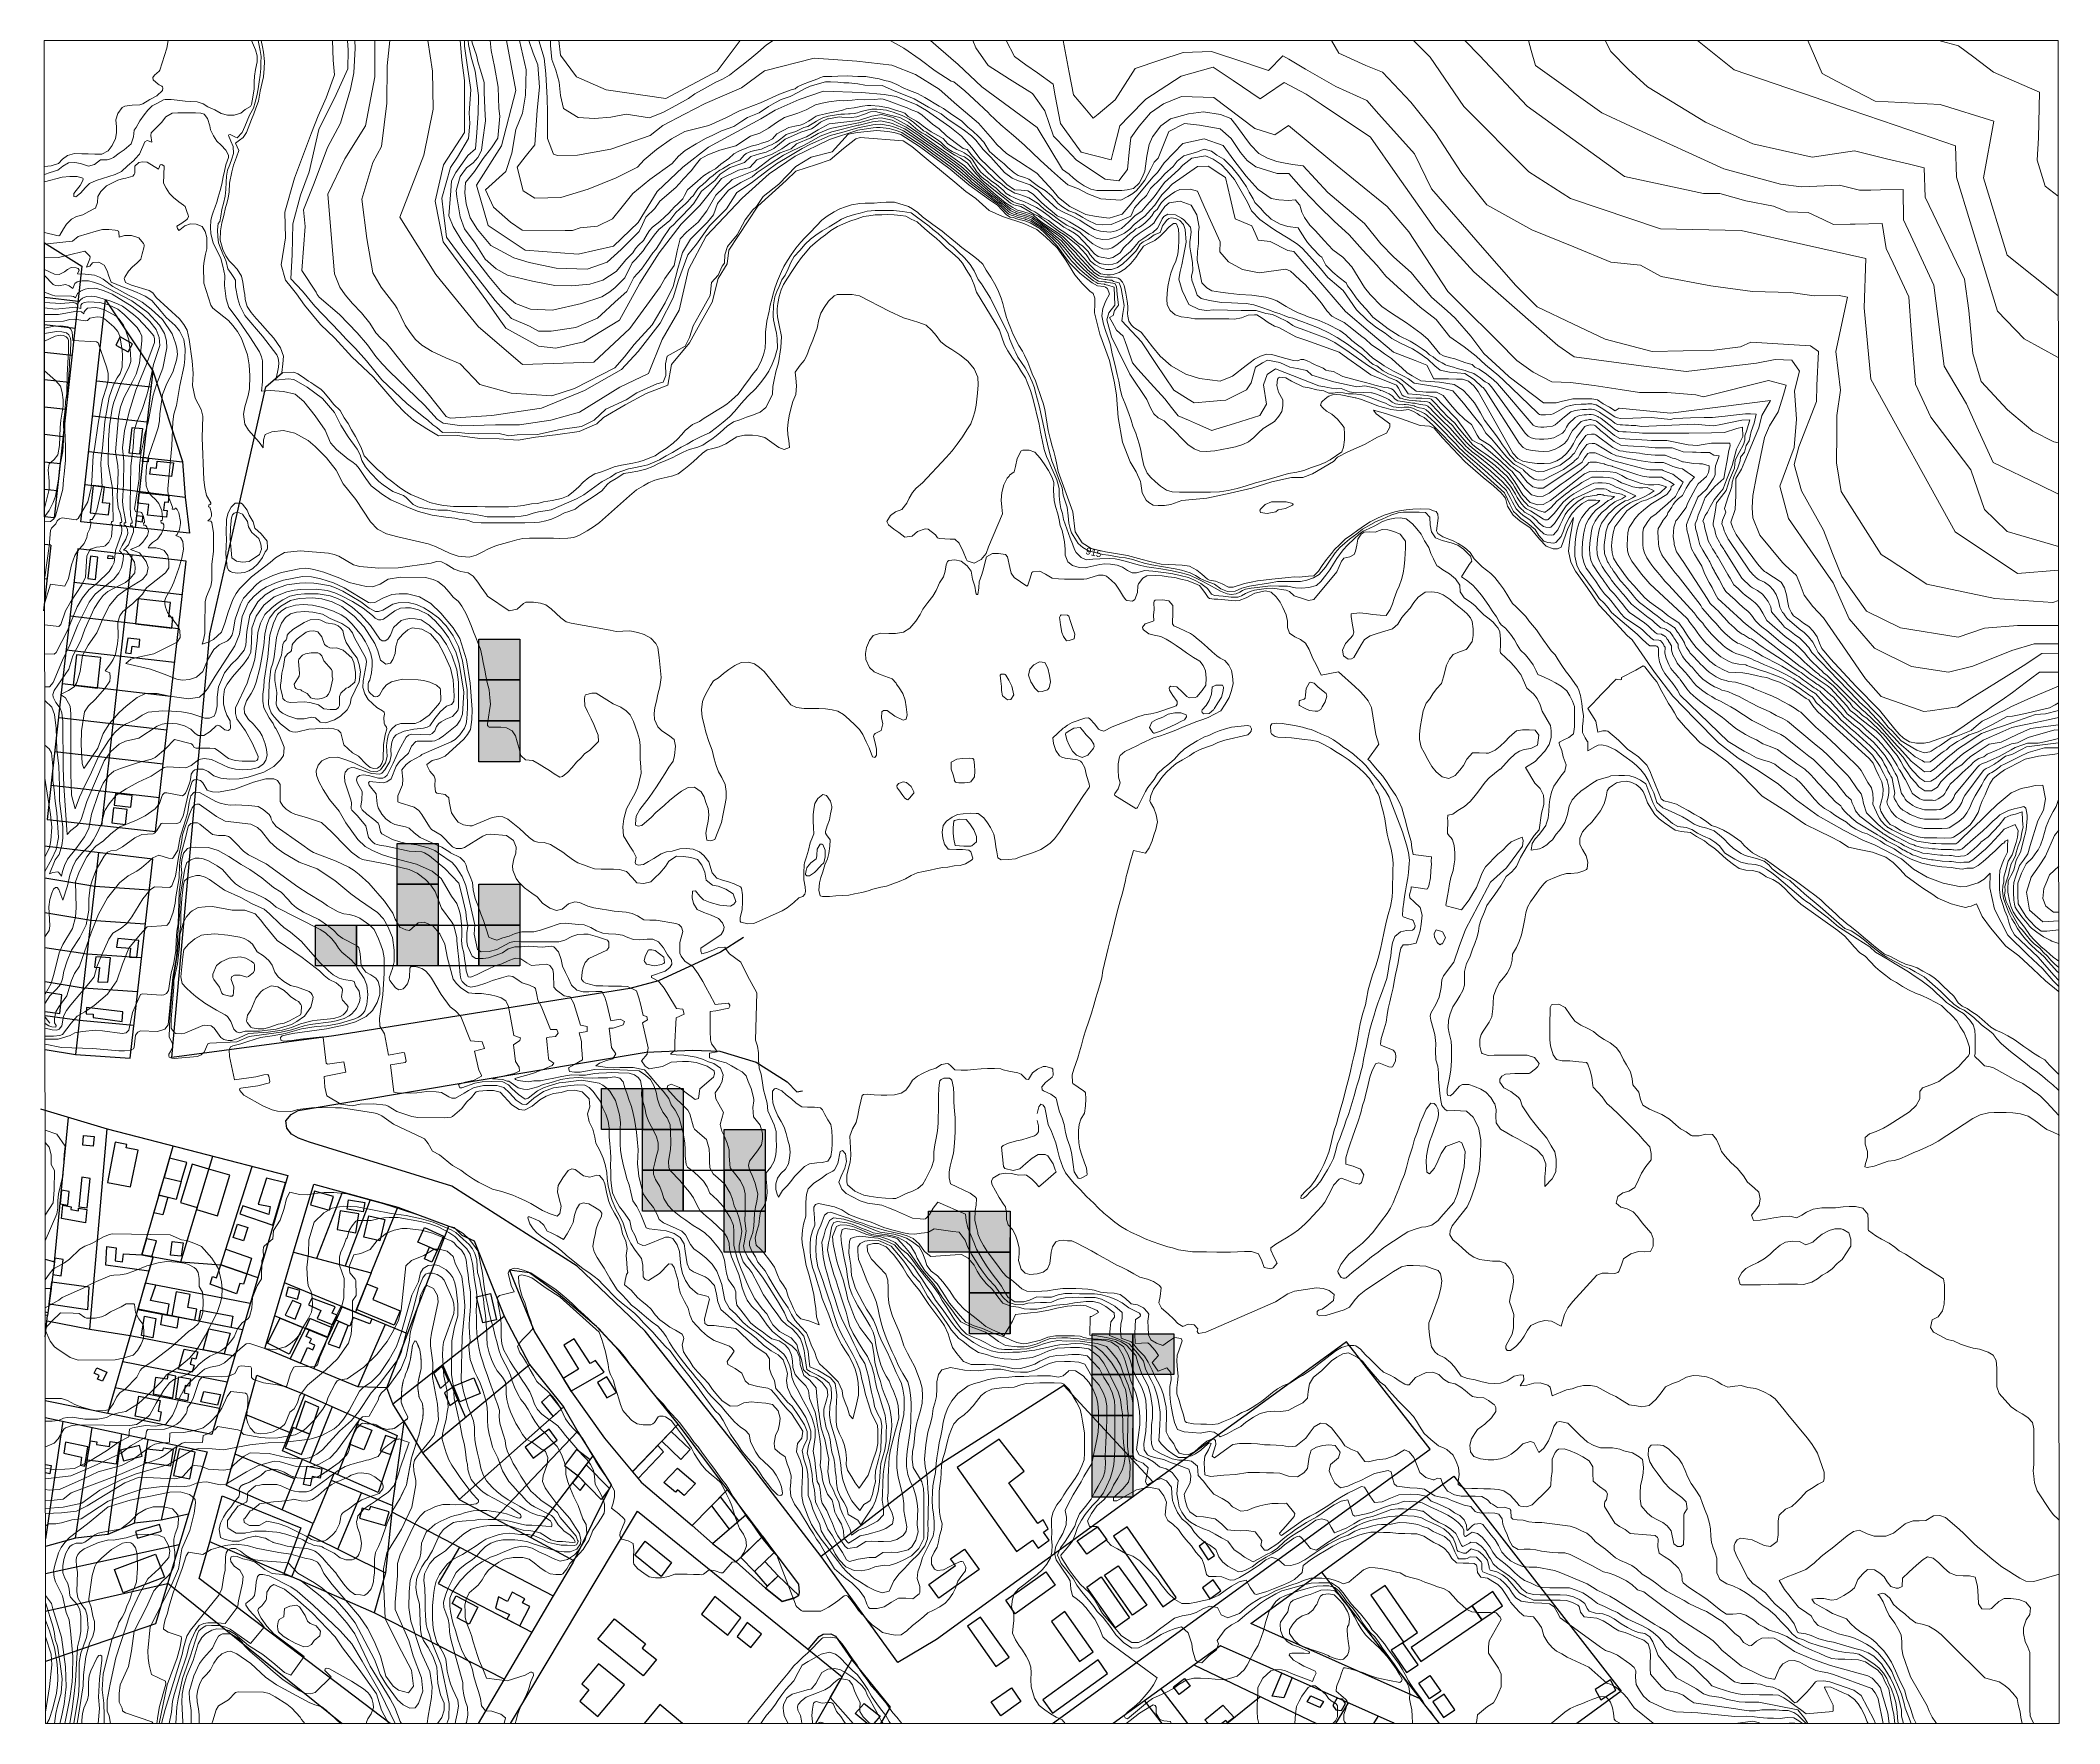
# Model space of a CAD drawing. Header units: metres. Extents: x 47 to 1988, y 46 to 663.
# Drawn here: x 957 to 1698, y 46 to 663 of the extents above; entities that cross this region are included whole.
import ezdxf

# ---------------------------------------------------------------- set-up
doc = ezdxf.new("R2010")
doc.units = ezdxf.units.M
for name, color, linetype in [('01_Fina', 7, 'Continuous'), ('02_Media', 7, 'Continuous'), ('casas', 80, 'Continuous'), ('predios', 220, 'Continuous')]:
    doc.layers.add(name, color=color, linetype=linetype)
doc.styles.get("Standard").update_dxf_attribs({"font": 'arial.ttf'})

msp = doc.modelspace()

# ---------------------------------------------------------------- texts
at = {"layer": '01_Fina', "linetype": 'Continuous', "lineweight": 9}
msp.add_text('915', height=2.5, rotation=346.70731, dxfattribs=at).set_placement((1340.8, 474.96))

# ---------------------------------------------------------------- hatches: boundary and pattern name
at = {"layer": '02_Media'}
h = msp.add_hatch(color=256, dxfattribs=at)
h.dxf.hatch_style = 1
h.paths.add_polyline_path([(1133.3, 443.69), (1118.3, 443.69), (1118.3, 428.69), (1133.3, 428.69)])
h = msp.add_hatch(color=256, dxfattribs=at)
h.dxf.hatch_style = 1
h.paths.add_polyline_path([(1133.3, 428.69), (1118.3, 428.69), (1118.3, 413.69), (1133.3, 413.69)])
h = msp.add_hatch(color=256, dxfattribs=at)
h.dxf.hatch_style = 1
h.paths.add_polyline_path([(1133.3, 413.69), (1118.3, 413.69), (1118.3, 398.69), (1133.3, 398.69)])
h = msp.add_hatch(color=256, dxfattribs=at)
h.dxf.hatch_style = 1
h.paths.add_polyline_path([(1103.3, 368.69), (1088.3, 368.69), (1088.3, 353.69), (1103.3, 353.69)])
h = msp.add_hatch(color=256, dxfattribs=at)
h.dxf.hatch_style = 1
h.paths.add_polyline_path([(1103.3, 353.69), (1088.3, 353.69), (1088.3, 338.69), (1103.3, 338.69)])
h = msp.add_hatch(color=256, dxfattribs=at)
h.dxf.hatch_style = 1
h.paths.add_polyline_path([(1133.3, 353.69), (1118.3, 353.69), (1118.3, 338.69), (1133.3, 338.69)])
h = msp.add_hatch(color=256, dxfattribs=at)
h.dxf.hatch_style = 1
h.paths.add_polyline_path([(1073.3, 338.69), (1058.3, 338.69), (1058.3, 323.69), (1073.3, 323.69)])
h = msp.add_hatch(color=256, dxfattribs=at)
h.dxf.hatch_style = 1
h.paths.add_polyline_path([(1103.3, 338.69), (1088.3, 338.69), (1088.3, 323.69), (1103.3, 323.69)])
h = msp.add_hatch(color=256, dxfattribs=at)
h.dxf.hatch_style = 1
h.paths.add_polyline_path([(1133.3, 338.69), (1118.3, 338.69), (1118.3, 323.69), (1133.3, 323.69)])
h = msp.add_hatch(color=256, dxfattribs=at)
h.dxf.hatch_style = 1
h.paths.add_polyline_path([(1178.3, 278.69), (1163.3, 278.69), (1163.3, 263.69), (1178.3, 263.69)])
h = msp.add_hatch(color=256, dxfattribs=at)
h.dxf.hatch_style = 1
h.paths.add_polyline_path([(1193.3, 278.69), (1178.3, 278.69), (1178.3, 263.69), (1193.3, 263.69)])
h = msp.add_hatch(color=256, dxfattribs=at)
h.dxf.hatch_style = 1
h.paths.add_polyline_path([(1193.3, 263.69), (1178.3, 263.69), (1178.3, 248.69), (1193.3, 248.69)])
h = msp.add_hatch(color=256, dxfattribs=at)
h.dxf.hatch_style = 1
h.paths.add_polyline_path([(1223.3, 263.69), (1208.3, 263.69), (1208.3, 248.69), (1223.3, 248.69)])
h = msp.add_hatch(color=256, dxfattribs=at)
h.dxf.hatch_style = 1
h.paths.add_polyline_path([(1193.3, 248.69), (1178.3, 248.69), (1178.3, 233.69), (1193.3, 233.69)])
h = msp.add_hatch(color=256, dxfattribs=at)
h.dxf.hatch_style = 1
h.paths.add_polyline_path([(1223.3, 248.69), (1208.3, 248.69), (1208.3, 233.69), (1223.3, 233.69)])
h = msp.add_hatch(color=256, dxfattribs=at)
h.dxf.hatch_style = 1
h.paths.add_polyline_path([(1223.3, 233.69), (1208.3, 233.69), (1208.3, 218.69), (1223.3, 218.69)])
h = msp.add_hatch(color=256, dxfattribs=at)
h.dxf.hatch_style = 1
h.paths.add_polyline_path([(1298.3, 233.69), (1283.3, 233.69), (1283.3, 218.69), (1298.3, 218.69)])
h = msp.add_hatch(color=256, dxfattribs=at)
h.dxf.hatch_style = 1
h.paths.add_polyline_path([(1313.3, 233.69), (1298.3, 233.69), (1298.3, 218.69), (1313.3, 218.69)])
h = msp.add_hatch(color=256, dxfattribs=at)
h.dxf.hatch_style = 1
h.paths.add_polyline_path([(1313.3, 218.69), (1298.3, 218.69), (1298.3, 203.69), (1313.3, 203.69)])
h = msp.add_hatch(color=256, dxfattribs=at)
h.dxf.hatch_style = 1
h.paths.add_polyline_path([(1313.3, 203.69), (1298.3, 203.69), (1298.3, 188.69), (1313.3, 188.69)])
h = msp.add_hatch(color=256, dxfattribs=at)
h.dxf.hatch_style = 1
h.paths.add_polyline_path([(1358.3, 188.69), (1343.3, 188.69), (1343.3, 173.69), (1358.3, 173.69)])
h = msp.add_hatch(color=256, dxfattribs=at)
h.dxf.hatch_style = 1
h.paths.add_polyline_path([(1373.3, 188.69), (1358.3, 188.69), (1358.3, 173.69), (1373.3, 173.69)])
h = msp.add_hatch(color=256, dxfattribs=at)
h.dxf.hatch_style = 1
h.paths.add_polyline_path([(1358.3, 173.69), (1343.3, 173.69), (1343.3, 158.69), (1358.3, 158.69)])
h = msp.add_hatch(color=256, dxfattribs=at)
h.dxf.hatch_style = 1
h.paths.add_polyline_path([(1358.3, 158.69), (1343.3, 158.69), (1343.3, 143.69), (1358.3, 143.69)])
h = msp.add_hatch(color=256, dxfattribs=at)
h.dxf.hatch_style = 1
h.paths.add_polyline_path([(1358.3, 143.69), (1343.3, 143.69), (1343.3, 128.69), (1358.3, 128.69)])

# ---------------------------------------------------------------- linework, layer by layer
at = {"layer": '01_Fina', "lineweight": 9}
for p, q in [((1394, 605.78), (1394, 605.78)), ((1408.74, 589.62), (1408.74, 589.62))]:
    msp.add_line(p, q, dxfattribs=at)
at = {"layer": '01_Fina', "linetype": 'Continuous', "lineweight": 9}
for p, q in [((1486.55, 536.21), (1486.55, 536.21)), ((1488.81, 537.46), (1488.81, 537.46)), ((1459.53, 528.84), (1459.53, 528.84)), ((1519.01, 529.4), (1519.01, 529.4)), ((1520.29, 527.47), (1520.29, 527.47)), ((1529.56, 526.97), (1529.56, 526.97)), ((1530.22, 528.53), (1530.22, 528.53)), ((1521.57, 525.54), (1521.57, 525.54)), ((1528.23, 523.84), (1528.23, 523.84)), ((1528.89, 525.4), (1528.89, 525.4)), ((1474.7, 517.5), (1474.7, 517.5)), ((1537.02, 512.84), (1537.02, 512.84)), ((1536.65, 510.84), (1536.65, 510.84)), ((1530.22, 492.44), (1530.22, 492.44)), ((1503.97, 487.5), (1503.97, 487.5)), ((1557.52, 487.12), (1557.52, 487.12)), ((1565.39, 487.66), (1565.39, 487.66)), ((1567.97, 486.13), (1567.97, 486.13)), ((1525.84, 468.16), (1525.84, 468.16)), ((1533.12, 458.59), (1533.12, 458.59)), ((1566.69, 456.05), (1566.69, 456.05)), ((1567.29, 455.01), (1567.29, 455.01)), ((1560.51, 427.03), (1560.51, 427.03)), ((1634.08, 409.92), (1634.08, 409.92)), ((1634.8, 410.66), (1634.8, 410.66)), ((1654.58, 404.65), (1654.58, 404.65)), ((1656.05, 402.58), (1656.05, 402.58)), ((1641.22, 385.86), (1641.22, 385.86)), ((1644.01, 387.64), (1644.01, 387.64)), ((1633.33, 370.85), (1633.33, 370.85)), ((960.78, 302.69), (959.03, 304.95)), ((1093.92, 184.36), (1094.72, 186.03)), ((1094.68, 185.94), (1093.96, 184.45)), ((1095.23, 186.02), (1094.68, 185.94)), ((1094.72, 186.03), (1095.23, 186.02)), ((1095.23, 186.02), (1095.99, 184.46)), ((1095.41, 185.59), (1095.23, 186.02)), ((1095.63, 185.07), (1095.41, 185.59)), ((1092.78, 177.97), (1092.31, 176.39)), ((1092.5, 176.85), (1093.2, 179.34)), ((1093.2, 179.34), (1092.78, 177.97)), ((1093.2, 179.34), (1093.92, 184.36)), ((1093.23, 179.56), (1093.2, 179.34)), ((1093.47, 181.19), (1093.23, 179.56)), ((1093.7, 182.83), (1093.47, 181.19)), ((1093.96, 184.45), (1093.7, 182.83)), ((1096.28, 183.55), (1095.63, 185.07)), ((1095.99, 184.46), (1096.61, 182.77)), ((1096.61, 182.77), (1096.28, 183.55)), ((1096.61, 182.77), (1097, 180.29)), ((1096.73, 181.98), (1096.61, 182.77)), ((1096.99, 180.35), (1096.73, 181.98)), ((1097.08, 178.7), (1096.99, 180.35)), ((1097, 180.29), (1097.12, 178.03)), ((1097.12, 178.03), (1097.03, 175.94)), ((1097.12, 178.03), (1097.08, 178.7)), ((1097.08, 177.05), (1097.12, 178.03)), ((1089.97, 168.53), (1090.58, 171.8)), ((1090.58, 171.79), (1090.28, 170.17)), ((1090.58, 171.8), (1091.06, 172.79)), ((1091.06, 172.79), (1090.58, 171.79)), ((1091.06, 172.79), (1091.32, 173.98)), ((1091.18, 173.32), (1091.06, 172.79)), ((1091.32, 173.98), (1091.18, 173.32)), ((1091.32, 173.98), (1091.85, 174.88)), ((1091.82, 174.82), (1091.32, 173.98)), ((1092.31, 176.39), (1091.82, 174.82)), ((1091.85, 174.88), (1092.5, 176.85)), ((1095.92, 168.6), (1095.93, 171.06)), ((1095.93, 170.58), (1095.92, 168.93)), ((1097.03, 175.94), (1095.93, 171.06)), ((1095.93, 171.06), (1096.19, 172.2)), ((1095.93, 171.06), (1095.93, 170.58)), ((1096.19, 172.2), (1096.55, 173.81)), ((1096.55, 173.81), (1096.91, 175.42)), ((1096.91, 175.42), (1097.03, 175.94)), ((1097.03, 175.94), (1097.08, 177.05)), ((1089.79, 163.54), (1089.97, 168.53)), ((1089.85, 165.25), (1089.79, 163.6)), ((1089.79, 163.6), (1090.3, 162.04)), ((1090.27, 162.09), (1089.79, 163.54)), ((1089.91, 166.9), (1089.85, 165.25)), ((1089.97, 168.55), (1089.91, 166.9)), ((1090.28, 170.17), (1089.97, 168.55)), ((1095.92, 168.93), (1095.92, 168.6)), ((1095.92, 168.6), (1096.07, 167.28)), ((1096.3, 165.33), (1095.92, 168.6)), ((1096.07, 167.28), (1096.26, 165.65)), ((1096.26, 165.65), (1096.3, 165.33)), ((1096.3, 165.33), (1096.93, 164.16)), ((1097.53, 163.06), (1096.3, 165.33)), ((1096.93, 164.16), (1097.53, 163.06)), ((1097.53, 163.06), (1097.58, 162.66)), ((1097.85, 160.22), (1097.53, 163.06)), ((1074.94, 155.52), (1075.54, 155.82)), ((1075.53, 155.82), (1074.94, 155.52)), ((1077.85, 155.68), (1075.53, 155.82)), ((1075.54, 155.82), (1077.19, 155.67)), ((1077.19, 155.67), (1078.83, 155.53)), ((1079.86, 155.44), (1077.85, 155.68)), ((1092.14, 158.24), (1090.27, 162.09)), ((1090.3, 162.04), (1091.02, 160.55)), ((1091.02, 160.55), (1091.74, 159.07)), ((1091.74, 159.07), (1092.14, 158.24)), ((1097.38, 156.13), (1096.99, 154.52)), ((1097, 154.63), (1097.75, 157.66)), ((1097.75, 157.73), (1097.38, 156.13)), ((1097.58, 162.66), (1097.76, 161.02)), ((1097.75, 157.66), (1097.85, 160.22)), ((1097.82, 159.38), (1097.75, 157.73)), ((1097.76, 161.02), (1097.85, 160.22)), ((1097.85, 160.22), (1097.82, 159.38)), ((1071.51, 149.77), (1072.45, 152.16)), ((1071.82, 150.57), (1071.51, 149.77)), ((1072.43, 152.1), (1071.82, 150.57)), ((1073.24, 153.54), (1072.43, 152.1)), ((1072.45, 152.16), (1073.52, 154.03)), ((1073.52, 154.03), (1073.24, 153.54)), ((1073.52, 154.03), (1074.94, 155.52)), ((1074.27, 154.81), (1073.52, 154.03)), ((1074.94, 155.52), (1074.27, 154.81)), ((1078.83, 155.53), (1079.86, 155.44)), ((1079.86, 155.44), (1080.45, 155.28)), ((1080.57, 155.25), (1079.86, 155.44)), ((1080.45, 155.28), (1080.57, 155.25)), ((1082.44, 154.2), (1080.57, 155.25)), ((1080.57, 155.25), (1081.9, 154.5)), ((1081.9, 154.5), (1082.44, 154.2)), ((1093.55, 143.19), (1096.34, 151.83)), ((1095.67, 149.75), (1095.16, 148.18)), ((1096.18, 151.32), (1095.67, 149.75)), ((1096.34, 151.83), (1096.18, 151.32)), ((1096.34, 151.83), (1097, 154.63)), ((1096.6, 152.92), (1096.34, 151.83)), ((1096.99, 154.52), (1096.6, 152.92)), ((1091.67, 133.21), (1093.55, 143.19)), ((1093.3, 141.86), (1092.99, 140.24)), ((1093.55, 143.19), (1093.3, 141.86)), ((1093.64, 143.47), (1093.55, 143.19)), ((1094.15, 145.04), (1093.64, 143.47)), ((1094.66, 146.61), (1094.15, 145.04)), ((1095.16, 148.18), (1094.66, 146.61)), ((1091.77, 133.75), (1091.67, 133.21)), ((1092.08, 135.37), (1091.77, 133.75)), ((1092.38, 137), (1092.08, 135.37)), ((1092.69, 138.62), (1092.38, 137)), ((1092.99, 140.24), (1092.69, 138.62)), ((1086.73, 123.94), (1089.33, 128.3)), ((1088.17, 126.36), (1087.33, 124.94)), ((1089.02, 127.78), (1088.17, 126.36)), ((1089.33, 128.3), (1089.02, 127.78)), ((1089.33, 128.3), (1091.67, 133.21)), ((1089.78, 129.24), (1089.33, 128.3)), ((1090.49, 130.73), (1089.78, 129.24)), ((1091.2, 132.22), (1090.49, 130.73)), ((1091.67, 133.21), (1091.2, 132.22)), ((1087.33, 124.94), (1086.73, 123.94))]:
    msp.add_line(p, q, dxfattribs=at)
at = {"layer": '01_Fina', "lineweight": 9}
for points in [[(959.22, 45.61), (1698.31, 45.61), (1697.87, 663.47), (958.78, 663.47), (959.22, 45.61)], [(1698.12, 316.15), (1696.01, 318.26), (1692.24, 322.62), (1686.82, 327.81), (1679.44, 335.01), (1674.56, 344.6), (1672.82, 352.42), (1672.92, 357.82), (1670.76, 355.54), (1668.58, 354.27), (1664.12, 352.84), (1662.15, 352.79), (1655.65, 354.15), (1649.78, 356.33), (1644.77, 359.28), (1640.37, 363.07), (1630.7, 368.05), (1626.17, 369.86), (1619.41, 373.48), (1609.77, 378.81), (1601.78, 384.63), (1595.21, 390.38), (1588.18, 395.16), (1580.39, 399.94), (1573.2, 405.56), (1564.65, 414.25), (1556.47, 422.73), (1549.72, 431.54), (1541.58, 443.39), (1539.72, 445.02), (1531.38, 454.04), (1529.41, 456.2), (1524.98, 462.6), (1520.77, 468.58), (1519.08, 471.92), (1518.16, 475.91), (1518.68, 480.34), (1519.69, 485.94), (1520, 488.32), (1517.9, 484.32), (1516.37, 479.8), (1515.52, 477.46), (1514.13, 476.84), (1512.49, 476.83), (1509.96, 477.84), (1507.58, 480.4), (1504.07, 484.48), (1500.37, 487.09), (1497.89, 489.21), (1495.77, 492.48), (1495.07, 495.48), (1493.43, 497.36), (1490.63, 499.92), (1486.89, 503.04), (1480.21, 508.74), (1475.62, 513.66), (1471.96, 517.57), (1468.84, 521.12), (1467.11, 521.89), (1463.75, 522.12), (1456.84, 524.6), (1451.01, 526.48), (1446.61, 527.73), (1447.64, 526.39), (1449.82, 524.78), (1452.55, 522.68), (1452.66, 521.46), (1451.42, 519.3), (1448.07, 517.8), (1443.34, 515.18), (1437.2, 512.38), (1433.41, 510.46), (1431.87, 508.88), (1424.22, 504.3), (1420.73, 502.96), (1416.57, 503.01), (1409.31, 501.44), (1401.94, 499.07), (1394.05, 497.25), (1385.43, 495.46), (1376.26, 494.6), (1372.17, 493.15), (1369.88, 492.7), (1367.52, 492.72), (1365.79, 492.85), (1364.18, 493.8), (1363.2, 494.69), (1361.74, 497.38), (1361.18, 500.8), (1361.05, 501.51), (1359.48, 505.12), (1357.36, 508.79), (1354.48, 515.98), (1352.87, 525.02), (1352.31, 533.26), (1351.53, 537.79), (1349.76, 545.93), (1346.2, 555.58), (1344.27, 563.4), (1344.32, 566.88), (1344.28, 568.78), (1343.72, 570.56), (1342.5, 571.46), (1339.63, 574.18), (1337.03, 577.46), (1333.65, 582.81), (1330.49, 587.31), (1326.25, 591.36), (1323.01, 594.06), (1318.32, 596.23), (1310.49, 598.8), (1305.56, 601.07), (1300.63, 605.42), (1296.93, 608.04), (1293, 611.36), (1283.16, 619.47), (1277.17, 624.54), (1274.02, 626.55), (1258.15, 627.81), (1256.63, 627.38), (1252.05, 623.8), (1247.16, 619.63), (1242.14, 617.88), (1234.58, 615.45), (1231.02, 612.09), (1220.7, 602.56), (1210.01, 586.41), (1209.37, 581.38), (1206.14, 576), (1203.85, 567.38), (1200.13, 560.6), (1195.62, 552.49), (1188.95, 544.49), (1187.61, 536.95), (1179.66, 533.84), (1171.93, 529.67), (1164.03, 525.01), (1161.59, 522.73), (1155.06, 519.88), (1146.44, 518.66), (1139.05, 517.77), (1132.71, 516.77), (1125.71, 517.22), (1118.59, 517.27), (1110.45, 518.44), (1103.47, 518.28), (1099.16, 520.86), (1094.4, 523.99), (1091.09, 526.81), (1087.94, 530.21), (1079.63, 539.8), (1071.65, 547.32), (1065.34, 554.14), (1060.19, 559.18), (1054.31, 566.22), (1051.36, 570.4), (1049.35, 572.92), (1047.31, 575.41), (1045.66, 581.07), (1047.25, 590.98), (1047.06, 600.45), (1050.62, 612.9), (1056.8, 629.57), (1059.32, 635.74), (1062.22, 642.37), (1065.31, 650.8), (1064.75, 656.22), (1064.56, 663.47)], [(1698.11, 321.15), (1697.52, 321.69), (1695.41, 323.99), (1694.23, 325.32), (1692.91, 326.94), (1691.43, 328.28), (1689.91, 329.51), (1687.79, 331.52), (1685.93, 333.58), (1684.45, 335.35), (1682.98, 337.46), (1682, 339.23), (1680.87, 341.04), (1679.89, 343), (1679, 345.16), (1677.77, 348.41), (1677.43, 351.11), (1677.57, 353.08), (1677.97, 354.4), (1677.92, 356.34), (1678.65, 358.89), (1679.58, 362.13), (1680.96, 364.53), (1682.44, 369.02), (1682.99, 370.96), (1683.2, 373.29), (1682.1, 375.68), (1678.13, 373.86), (1676.13, 371.73), (1672.9, 368.31), (1671.57, 366.9), (1671.05, 366.46), (1669.98, 365.54), (1669.64, 365.24), (1669.59, 365.2), (1668.07, 363.82), (1666.54, 362.63), (1665.13, 361.83), (1663.21, 361.8), (1661.91, 361.56), (1660.35, 361.78), (1659.62, 361.88), (1658.8, 361.99), (1658.66, 362), (1657.98, 362.04), (1655.34, 362.2), (1654.61, 362.29), (1652.06, 362.63), (1651.41, 362.7), (1649.5, 363.06), (1648.01, 363.27), (1646.04, 364.04), (1644.49, 364.55), (1643.41, 365.09), (1642.54, 365.46), (1641.32, 366.18), (1640.9, 366.37), (1639.31, 367.38), (1638.2, 367.99), (1637.42, 368.38), (1635.04, 369.66), (1634.53, 370.02), (1633.33, 370.85), (1632.82, 371.11), (1632.47, 371.33), (1631.59, 371.83), (1623.85, 376.54), (1622.67, 377.62), (1622.46, 377.74), (1619.49, 380.51), (1618.53, 381.69), (1618.08, 382.43), (1616.15, 383.95), (1612.73, 387.61), (1612.45, 387.94), (1609.79, 390.8), (1608.45, 392.34), (1606.84, 394.09), (1604.89, 395.97), (1603.02, 397.18), (1601.96, 397.94), (1600.56, 398.98), (1598.75, 400.28), (1597.37, 401.34), (1597, 401.62), (1594.86, 403.15), (1594.68, 403.25), (1593.72, 403.7), (1592.14, 404.32), (1589.55, 405.27), (1587.2, 406.69), (1585.22, 407.6), (1583.15, 408.72), (1579.64, 410.81), (1576.95, 413.02), (1575.93, 413.98), (1574.64, 414.9), (1568.18, 419.61), (1566.7, 420.7), (1565.04, 422.06), (1562.78, 423.96), (1561.61, 425.39), (1560.51, 427.03), (1559.21, 428.85), (1558.89, 429.3), (1558.67, 429.51), (1557.36, 431.05), (1557.01, 431.44), (1555.79, 432.92), (1555.01, 434.33), (1554.05, 436.64), (1553.59, 438.58), (1553.61, 440.67), (1553.38, 441.02), (1553.32, 441.12), (1552.99, 441.78), (1552.94, 441.86), (1552.88, 441.95), (1552.52, 442.41), (1552.24, 442.84), (1552.15, 442.88), (1551.81, 443.11), (1551.73, 443.16), (1551.27, 443.35), (1549.37, 443.47), (1548.45, 444.11), (1546.6, 445.83), (1545.47, 446.94), (1544.76, 447.54), (1538.72, 451.59), (1537.4, 453.08), (1535.96, 455.02), (1535.81, 455.2), (1534.6, 456.75), (1534.19, 457.27), (1533.12, 458.59), (1532.39, 459.32), (1531.37, 460.29), (1529.96, 462.29), (1529.21, 463.41), (1528.58, 464.36), (1528.05, 465.07), (1527.33, 466.01), (1526.4, 467.39), (1525.84, 468.16), (1524.7, 469.75), (1523.85, 471.77), (1523.24, 474.34), (1523.16, 476.81), (1523.32, 478.88), (1523.36, 479.22), (1523.57, 481), (1523.74, 482.03), (1524.01, 483.77), (1524.54, 485.75), (1525.48, 487.6), (1527.02, 489.69), (1528.31, 491.19), (1530.22, 492.44), (1531.1, 493.25), (1531.63, 493.67), (1532.46, 494.35), (1532.79, 494.53), (1533.14, 494.64), (1533.7, 494.89), (1534.11, 495.15), (1535.08, 496.03), (1531.3, 496.42), (1530.86, 496.64), (1530.45, 496.69), (1529.99, 496.72), (1529.45, 496.73), (1528.95, 496.72), (1528.58, 496.53), (1526.88, 496.31), (1526.82, 496.26), (1524.65, 495.9), (1523.94, 495.73), (1523.83, 495.64), (1523.61, 495.47), (1521.69, 494.31), (1520.15, 493.01), (1518.42, 491.27), (1517.96, 490.78), (1516.99, 489.43), (1515.98, 487.39), (1515.17, 485.58), (1514.25, 483.75), (1512.62, 481.97), (1512.03, 481.79), (1510.24, 481.9), (1509.08, 482.31), (1507.4, 483.96), (1503.97, 487.5), (1503, 488.1), (1501.38, 489.17), (1500.48, 490.02), (1500.1, 490.38), (1498.95, 491.48), (1497.64, 493.94), (1497.29, 494.7), (1496.78, 495.68), (1495.6, 497.92), (1495.44, 498.18), (1492.99, 500.62), (1490.43, 502.94), (1488.63, 504.56), (1486.67, 506.28), (1484.64, 508.05), (1482.98, 509.47), (1481.41, 510.84), (1479.78, 512.27), (1479, 513), (1478.32, 513.71), (1476.77, 515.32), (1474.7, 517.5), (1472.88, 519.42), (1470.11, 522.18), (1469.11, 523.19), (1468.89, 523.4), (1467.99, 524.23), (1466.23, 525.84), (1466.09, 525.99), (1465.31, 526.56), (1464.31, 527.02), (1463.19, 527.45), (1462.81, 527.63), (1461.72, 528.12), (1461.26, 528.35), (1460.61, 528.52), (1459.53, 528.84), (1458.41, 528.8), (1457.91, 528.78), (1456.95, 528.64), (1453.81, 529), (1452.35, 529.5), (1450.99, 530.24), (1449.58, 530.8), (1447.35, 531.67), (1444.75, 532.67), (1443.15, 533.12), (1442.89, 533.2), (1441.71, 533.49), (1439.18, 533.66), (1437.27, 533.71), (1435.52, 534.03), (1433.33, 534.25), (1431.77, 534.01), (1430.26, 533.96), (1428.4, 534.76), (1425.82, 535.19), (1422.96, 535.88), (1420.75, 536.31), (1416.53, 538.32), (1414.49, 539.54), (1412.18, 539.86), (1411.7, 539.56), (1411.37, 539.1), (1411.1, 536.72), (1411.78, 534.39), (1413.35, 531.56), (1413.38, 529.27), (1412.95, 527.2), (1411.83, 525.48), (1410.25, 523.52), (1408.35, 522.31), (1406.17, 520.94), (1404.38, 519.39), (1402.73, 517.69), (1400.69, 516.04), (1398.7, 515.08), (1396.01, 514.25), (1393.52, 513.78), (1388.39, 512.78), (1385.22, 512.57), (1382.89, 512.63), (1380.73, 513.52), (1378.41, 515.13), (1376.32, 517.31), (1373.91, 519.75), (1371.6, 521.96), (1369.79, 523.8), (1367.53, 524.97), (1365.93, 526.39), (1364.76, 528.61), (1363.47, 531.6), (1357.21, 540.94), (1352.79, 549.85), (1350.41, 554.65), (1348.75, 560.85), (1349.47, 563.46), (1351.69, 566.26), (1351.48, 572.83), (1349.16, 573.57), (1348.49, 573.74), (1347.98, 573.89), (1347.86, 573.94), (1347.74, 573.95), (1345.48, 574.24), (1344.65, 574.72), (1343.84, 575.19), (1342.15, 576.51), (1341.87, 576.73), (1340.56, 577.85), (1339.53, 578.7), (1338.99, 579.24), (1337.61, 580.62), (1337.31, 580.9), (1335.74, 582.54), (1334.98, 583.56), (1333.62, 585.3), (1332.43, 586.88), (1330.94, 588.74), (1330.37, 589.33), (1328.5, 591.08), (1328.22, 591.34), (1326.22, 593.22), (1324.46, 594.78), (1322.47, 595.99), (1320.94, 596.93), (1320.81, 597.05), (1318.99, 597.77), (1318.85, 597.82), (1316.83, 598.33), (1316.21, 598.48), (1315.2, 598.81), (1314.6, 599.03), (1313.61, 599.25), (1312.83, 599.69), (1312.31, 600), (1310.52, 601.76), (1309.82, 602.47), (1309.14, 603.19), (1307.2, 604.58), (1306.44, 605.13), (1305.9, 605.52), (1298.62, 611.03), (1298.05, 611.51), (1294.28, 614.75), (1291.7, 616.82), (1284.37, 622.22), (1280.44, 625.11), (1278.52, 626.39), (1273.67, 629.56), (1273.48, 629.68), (1271.09, 630.5), (1271.07, 630.5), (1269.75, 630.87), (1268.8, 631.08), (1265.59, 631.51), (1264.16, 631.51), (1263.01, 631.37), (1258.05, 630.59), (1257.3, 630.5), (1246.99, 627.14), (1234.33, 620.95), (1224.86, 614.49), (1214.93, 605.57), (1201.63, 591.62), (1195.16, 579.34), (1191.79, 564.41), (1185.49, 553.71), (1180.48, 541.24), (1170, 536.15), (1155.15, 527.03), (1144.67, 524.03), (1133.19, 522.39), (1124.36, 522.39), (1111.97, 522.02), (1105.19, 522.93), (1102.99, 524.45), (1098.32, 529.52), (1085.49, 541.9), (1082.76, 544.71), (1080.47, 547.37), (1077.41, 551.76), (1073.61, 556.07), (1067.06, 562.88), (1059.68, 569.25), (1058.97, 570.13), (1058.49, 571.06), (1053.32, 579.04), (1054.55, 595.09), (1053.85, 601.27), (1057.85, 611.06), (1062.68, 624.18), (1067.5, 633.09), (1071.09, 645.55), (1072.39, 651.51), (1072.86, 660.63), (1072.72, 663.47)], [(1698.11, 323.11), (1696.64, 324.4), (1695.25, 325.79), (1693.96, 327.26), (1692.57, 328.62), (1691.19, 330.25), (1689.06, 331.8), (1687.77, 333.18), (1686.17, 335.12), (1684.72, 336.96), (1683.61, 338.07), (1681.73, 341.37), (1680.62, 343.37), (1679.66, 345.62), (1678.8, 347.31), (1678.25, 349.74), (1678.4, 351.41), (1678.37, 352.92), (1678.89, 354.89), (1679.72, 357.13), (1680.03, 359.04), (1680.67, 361.24), (1681.08, 362.03), (1682.18, 364.18), (1682.52, 365.3), (1683.25, 367.84), (1683.66, 368.96), (1684.22, 370.38), (1684.49, 372.05), (1684.66, 373.27), (1684.99, 374.65), (1684.93, 375.59), (1684.77, 377.25), (1684.74, 380.29), (1682.19, 379.46), (1680.56, 379.06), (1678.3, 378.08), (1676.24, 375.43), (1672.17, 371.11), (1669.56, 369.14), (1669.36, 368.93), (1668.37, 367.87), (1667.98, 367.54), (1667.18, 366.86), (1666.92, 366.63), (1666.88, 366.6), (1665.74, 365.56), (1664.6, 364.67), (1663.54, 364.07), (1662.1, 364.05), (1661.13, 363.87), (1659.96, 364.03), (1659.41, 364.11), (1658.79, 364.19), (1658.69, 364.2), (1658.06, 364.23), (1655.53, 364.32), (1654.76, 364.38), (1652.37, 364.64), (1651.51, 364.7), (1649.88, 364.97), (1648.17, 365.14), (1646.69, 365.72), (1645, 366.19), (1644.16, 366.61), (1643.04, 367.02), (1642.13, 367.56), (1641.47, 367.84), (1640.14, 368.65), (1638.73, 369.33), (1638.08, 369.65), (1635.79, 370.93), (1635.33, 371.24), (1634.06, 372.06), (1633.68, 372.25), (1633.32, 372.51), (1630.67, 374.39), (1625.13, 378.74), (1623.51, 380.69), (1622.99, 381.95), (1622.3, 383.46), (1621.86, 384.63), (1620.13, 386.33), (1617.04, 390.23), (1616.48, 390.91), (1613.11, 394.34), (1611.73, 395.84), (1610.09, 397.56), (1608.13, 399.43), (1606.33, 400.72), (1605.13, 401.67), (1603.37, 403.11), (1599.72, 405.99), (1597.73, 407.71), (1597.37, 407.9), (1596.13, 408.61), (1594.47, 409.4), (1591.97, 410.46), (1589.74, 411.75), (1587.82, 412.66), (1585.54, 413.75), (1579.23, 417.92), (1577.73, 418.76), (1575.86, 419.8), (1573.92, 420.92), (1571.99, 421.71), (1570.79, 422.57), (1569.24, 423.42), (1567.48, 424.66), (1565.11, 426.47), (1564, 427.73), (1562.91, 429.18), (1561.62, 430.83), (1561.27, 431.25), (1560.84, 431.68), (1559.69, 433), (1559.2, 433.54), (1558.1, 434.84), (1557.51, 435.9), (1556.52, 437.96), (1556.01, 439.64), (1556.01, 441.23), (1555.55, 441.92), (1555.43, 442.11), (1554.93, 442.98), (1554.83, 443.14), (1554.71, 443.31), (1554.43, 443.68), (1553.86, 444.53), (1553.69, 444.63), (1553.01, 445.08), (1552.85, 445.18), (1552.29, 445.47), (1550.7, 445.67), (1550.01, 446.15), (1548.17, 447.8), (1547.24, 448.71), (1546.19, 449.53), (1546.05, 449.63), (1540.54, 453.44), (1539.33, 454.8), (1537.96, 456.58), (1537.75, 456.84), (1536.5, 458.39), (1536.11, 458.87), (1534.93, 460.26), (1534.18, 461.08), (1533.31, 461.94), (1531.98, 463.8), (1531.31, 464.79), (1530.64, 465.79), (1530.04, 466.6), (1529.5, 467.31), (1528.49, 468.88), (1528.07, 469.47), (1527.12, 470.99), (1526.43, 472.66), (1525.97, 474.59), (1525.87, 477.04), (1525.98, 478.64), (1526.01, 478.9), (1526.23, 480.7), (1526.36, 481.6), (1526.63, 483.45), (1527.04, 485), (1527.91, 486.92), (1529.36, 488.95), (1530.5, 490.34), (1532.09, 491.53), (1533.23, 492.63), (1534.15, 493.35), (1535.23, 494.12), (1535.88, 494.46), (1536.58, 494.69), (1537.7, 495.2), (1539.17, 496.12), (1537.6, 496.89), (1534.4, 497.56), (1533.64, 497.8), (1532.91, 498.26), (1532.02, 498.69), (1531.21, 498.8), (1530.29, 498.86), (1529.21, 498.86), (1528.2, 498.85), (1520.16, 495.17), (1518.66, 493.93), (1517.33, 492.6), (1512.99, 486.15), (1511.67, 484.76), (1511.23, 484.63), (1509.89, 484.72), (1509.01, 485.02), (1507.46, 486.22), (1506.29, 487.52), (1504.7, 488.86), (1503.63, 489.41), (1502.06, 490.33), (1501.38, 490.97), (1501.06, 491.28), (1499.93, 492.39), (1498.59, 494.62), (1498.32, 495.19), (1497.73, 496.27), (1496.51, 498.49), (1496.19, 499), (1493.84, 501.57), (1491.29, 503.9), (1489.49, 505.51), (1487.51, 507.21), (1485.44, 508.94), (1483.74, 510.31), (1482.14, 511.65), (1480.5, 513.06), (1479.81, 513.72), (1479.1, 514.48), (1477.58, 516.12), (1475.55, 518.33), (1473.77, 520.3), (1470.98, 523.03), (1469.98, 524.04), (1469.7, 524.32), (1468.82, 525.17), (1467.19, 526.72), (1466.97, 526.97), (1465.93, 527.88), (1465.02, 528.28), (1463.47, 528.62), (1463.02, 528.76), (1461.95, 529.13), (1461.52, 529.3), (1460.74, 529.43), (1459.56, 529.68), (1458.39, 529.76), (1457.86, 529.8), (1457.14, 529.69), (1454.65, 530.05), (1453.46, 530.6), (1452.2, 531.61), (1450.98, 532.28), (1449.29, 532.96), (1447.34, 533.71), (1446.14, 534.05), (1445.89, 534.11), (1442.94, 534.22), (1440.16, 534.1), (1437.75, 534.41), (1435.98, 535.16), (1434.7, 535.7), (1433.05, 535.5), (1431.16, 535.83), (1429.85, 536.05), (1428.79, 536.33), (1426.56, 536.7), (1410.6, 542.84), (1407.64, 540.87), (1406.18, 537.08), (1407.38, 529.87), (1404.83, 525.78), (1395.64, 522.89), (1388.7, 520.71), (1387.3, 520.27), (1382.02, 522.55), (1378.68, 524), (1374.86, 525.65), (1372.49, 528.68), (1370.02, 531.84), (1364.8, 537.64), (1360.13, 542.82), (1358.11, 545.07), (1356.15, 550.86), (1355.45, 552.94), (1354.78, 554.92), (1352.31, 557.07), (1350.64, 560), (1349.68, 561.68), (1351.09, 562.49), (1351.6, 564.36), (1353.07, 566.25), (1352.59, 570.36), (1352.27, 573.18), (1351.67, 574.23), (1349.31, 574.6), (1348.75, 574.66), (1348.2, 574.76), (1348.11, 574.8), (1347.87, 574.84), (1345.71, 575.12), (1345.08, 575.48), (1344.35, 575.92), (1342.69, 577.18), (1342.48, 577.35), (1341.13, 578.57), (1340.26, 579.32), (1339.67, 579.94), (1338.31, 581.35), (1338.06, 581.59), (1336.5, 583.23), (1335.8, 584.14), (1334.27, 585.95), (1333.03, 587.48), (1331.5, 589.3), (1330.93, 589.88), (1328.91, 591.6), (1328.65, 591.83), (1326.52, 593.67), (1324.72, 595.16), (1322.73, 596.43), (1321.31, 597.37), (1321.05, 597.6), (1319.21, 598.33), (1319.03, 598.39), (1316.98, 598.94), (1316.37, 599.09), (1315.4, 599.39), (1314.89, 599.59), (1313.93, 599.86), (1313.17, 600.28), (1312.73, 600.56), (1310.88, 602.25), (1310.24, 602.87), (1309.73, 603.41), (1308.3, 604.37), (1306.78, 605.56), (1306.23, 605.98), (1299.12, 611.59), (1298.54, 612.1), (1294.83, 615.41), (1292.18, 617.48), (1284.85, 622.86), (1280.9, 625.75), (1278.96, 627.07), (1274.13, 630.25), (1273.87, 630.4), (1271.54, 631.31), (1271.51, 631.32), (1270.06, 631.85), (1269.19, 632.1), (1265.69, 632.69), (1263.98, 632.59), (1262.88, 632.45), (1257.95, 631.46), (1257.39, 631.4), (1251.5, 629.66), (1247.2, 628.56), (1239.96, 625.4), (1236.97, 623.75), (1232.65, 621.23), (1227.54, 618.17), (1224.15, 615.72), (1218.28, 611.14), (1212.92, 607.58), (1209.17, 601.64), (1206.15, 598.55), (1202.95, 595.39), (1198.16, 588.68), (1194.99, 584.8), (1191.59, 575.39), (1189.57, 568.94), (1184.77, 559.7), (1176.67, 549.24), (1170.63, 542.62), (1157.07, 534.96), (1141.29, 528.47), (1123.02, 525.82), (1107.74, 524.75), (1106.21, 525.42), (1099.69, 533.76), (1091.62, 543.27), (1085.98, 550.41), (1084.33, 552.34), (1082.14, 554.33), (1080.45, 556.12), (1078.3, 559.66), (1075.21, 563.46), (1071.87, 566.88), (1069.18, 570.01), (1067.2, 572.93), (1065.23, 577.83), (1064.04, 592.24), (1062.86, 607.03), (1069.05, 619.94), (1076.6, 632.06), (1080.08, 650.08), (1080.08, 663.47)], [(1085.57, 663.47), (1084.64, 654.08), (1084.54, 640.39), (1082.56, 624.53), (1079.34, 618.64), (1075.28, 605.14), (1077.17, 590.7), (1079.32, 578.14), (1082.45, 572.85), (1087.45, 566.43), (1088.31, 565), (1091.27, 558.94), (1093.04, 556.19), (1094.96, 553.62), (1097.28, 551.57), (1101.18, 549.32), (1106.08, 546.98), (1111.38, 544.7), (1118.56, 537.09), (1130.07, 533.97), (1145.04, 532.99), (1153.39, 535.64), (1168.14, 543.24), (1171.7, 547.34), (1175.23, 551.8), (1181.88, 559.08), (1186.67, 567.1), (1189.58, 573.17), (1191.25, 579.78), (1192.96, 585.6), (1195.9, 590.46), (1202.15, 596.75), (1204.4, 599.37), (1205.82, 603.54), (1209.89, 608.45), (1214.43, 611.35), (1218.58, 613.36), (1220.36, 614.99), (1224.86, 617.93), (1230.11, 621.33), (1233.54, 623.1), (1237.4, 624.94), (1240.3, 626.53), (1243.48, 628.28), (1247.77, 629.86), (1257.47, 632.29), (1257.85, 632.33), (1262.76, 633.52), (1263.81, 633.67), (1265.79, 633.88), (1269.59, 633.1), (1270.37, 632.83), (1271.96, 632.13), (1271.98, 632.13), (1274.27, 631.12), (1274.57, 630.95), (1279.4, 627.74), (1281.36, 626.39), (1285.32, 623.5), (1292.66, 618.14), (1295.37, 616.07), (1299.02, 612.68), (1299.63, 612.16), (1306.56, 606.43), (1307.13, 606), (1309.39, 604.21), (1310.32, 603.62), (1310.66, 603.26), (1311.24, 602.74), (1313.14, 601.11), (1313.51, 600.87), (1314.24, 600.48), (1315.17, 600.14), (1315.6, 599.97), (1316.52, 599.7), (1317.12, 599.55), (1319.21, 598.96), (1319.43, 598.89), (1321.29, 598.15), (1321.69, 597.81), (1322.99, 596.88), (1324.99, 595.53), (1326.82, 594.11), (1329.08, 592.32), (1329.33, 592.12), (1331.5, 590.42), (1332.06, 589.86), (1333.64, 588.08), (1334.93, 586.6), (1336.61, 584.73), (1337.26, 583.93), (1338.81, 582.27), (1339.01, 582.08), (1340.35, 580.65), (1340.98, 579.95), (1341.7, 579.29), (1343.09, 577.97), (1343.23, 577.86), (1344.86, 576.65), (1345.51, 576.24), (1345.93, 576), (1348, 575.72), (1348.35, 575.67), (1348.41, 575.64), (1349.01, 575.58), (1349.77, 575.5), (1350.59, 575.42), (1351.15, 574.96), (1352.23, 574.68), (1353.23, 574.41), (1353.57, 573.52), (1353.99, 572.4), (1355.04, 566.12), (1354.66, 563.26), (1354.3, 560.54), (1361.4, 552.75), (1366.68, 544.9), (1373.3, 535.04), (1378.62, 531.78), (1380.79, 530.45), (1386.58, 530.92), (1390.56, 531.24), (1392.43, 531.39), (1400.04, 535.22), (1401.65, 537.7), (1403.28, 543.53), (1405.91, 545.05), (1407.72, 546.1), (1412.25, 545.18), (1415.93, 543.53), (1418.55, 543.02), (1422.17, 542.32), (1424.01, 540.54), (1432.05, 538.1), (1440.54, 536.35), (1443.37, 536.69), (1447.43, 535.84), (1449, 535.03), (1449.13, 534.99), (1449.93, 534.76), (1451.23, 534.26), (1452.39, 533.76), (1453.41, 532.99), (1454.58, 531.71), (1455.49, 531.11), (1459.59, 530.53), (1460.87, 530.35), (1461.77, 530.25), (1462.18, 530.14), (1463.23, 529.89), (1463.75, 529.79), (1465.73, 529.53), (1466.55, 529.19), (1467.85, 527.95), (1468.16, 527.6), (1469.65, 526.12), (1470.51, 525.24), (1470.86, 524.9), (1471.84, 523.89), (1474.67, 521.18), (1476.4, 519.17), (1478.38, 516.91), (1479.88, 515.25), (1480.63, 514.44), (1481.21, 513.86), (1482.87, 512.46), (1484.51, 511.15), (1486.24, 509.82), (1488.35, 508.13), (1490.35, 506.46), (1492.15, 504.85), (1494.7, 502.51), (1496.94, 499.81), (1497.42, 499.05), (1498.67, 496.86), (1499.36, 495.68), (1499.54, 495.3), (1500.91, 493.3), (1502.02, 492.17), (1502.28, 491.92), (1502.73, 491.49), (1504.27, 490.73), (1508.95, 487.73), (1509.53, 487.52), (1510.43, 487.47), (1510.72, 487.56), (1511.72, 488.54), (1512.91, 489.85), (1516.25, 493.93), (1517.17, 494.84), (1518.63, 496.04), (1520.08, 497.01), (1524.36, 499.51), (1526.34, 500.42), (1527.45, 500.98), (1528.97, 501), (1530.58, 500.99), (1531.97, 500.9), (1533.18, 500.74), (1534.52, 500.09), (1535.61, 499.4), (1536.76, 499.05), (1542.93, 496.28), (1541.7, 495.5), (1540.03, 494.73), (1538.97, 494.4), (1538, 493.88), (1536.68, 493.02), (1535.36, 492.01), (1533.96, 490.62), (1532.69, 489.49), (1531.7, 488.2), (1530.33, 486.25), (1529.53, 484.24), (1529.25, 483.14), (1528.99, 481.17), (1528.88, 480.4), (1528.66, 478.57), (1528.64, 478.4), (1528.57, 477.26), (1528.71, 474.83), (1529.01, 473.55), (1529.53, 472.24), (1530.29, 470.78), (1530.59, 470.36), (1531.67, 468.61), (1532.03, 468.14), (1532.69, 467.21), (1533.41, 466.17), (1534, 465.32), (1535.25, 463.59), (1535.97, 462.83), (1536.74, 461.93), (1538.02, 460.48), (1538.4, 460.03), (1539.68, 458.47), (1539.96, 458.14), (1541.26, 456.53), (1547.4, 451.67), (1547.62, 451.51), (1549, 450.48), (1549.75, 449.77), (1551.58, 448.19), (1552.04, 447.87), (1553.32, 447.58), (1553.97, 447.2), (1554.2, 447.04), (1555.23, 446.37), (1555.48, 446.23), (1556.33, 444.96), (1556.55, 444.67), (1556.72, 444.42), (1556.88, 444.19), (1557.54, 443.11), (1557.73, 442.83), (1558.41, 441.78), (1558.43, 440.69), (1559, 439.28), (1560.02, 437.46), (1560.41, 436.75), (1561.38, 435.64), (1562.03, 434.96), (1563.01, 433.85), (1563.66, 433.21), (1564.02, 432.81), (1565.3, 431.33), (1566.39, 430.07), (1567.44, 428.98), (1569.93, 427.27), (1571.79, 426.14), (1573.39, 425.53), (1574.46, 424.94), (1576.67, 424.39), (1578.71, 423.53), (1580.83, 422.61), (1583.03, 421.4), (1585.32, 420.21), (1587.93, 418.78), (1590.42, 417.72), (1592.29, 416.82), (1594.4, 415.64), (1596.8, 414.48), (1598.55, 413.52), (1608.29, 405.4), (1609.64, 404.25), (1611.37, 402.9), (1613.34, 401.03), (1615.01, 399.34), (1616.42, 397.88), (1620.51, 393.87), (1621.35, 392.86), (1624.11, 388.71), (1625.64, 386.83), (1626.07, 385.24), (1626.49, 383.39), (1627.59, 379.85), (1631.82, 375.67), (1634.17, 373.7), (1634.55, 373.39), (1634.8, 373.26), (1636.14, 372.46), (1636.55, 372.19), (1643.55, 368.58), (1644.9, 368.12), (1645.52, 367.83), (1648.33, 367.02), (1650.27, 366.88), (1651.61, 366.7), (1652.69, 366.66), (1654.91, 366.48), (1655.71, 366.44), (1658.15, 366.41), (1658.72, 366.4), (1658.78, 366.39), (1659.19, 366.34), (1659.56, 366.28), (1660.34, 366.18), (1660.99, 366.3), (1661.95, 366.31), (1662.65, 366.71), (1663.42, 367.31), (1664.18, 367.99), (1664.2, 368.02), (1664.37, 368.17), (1664.91, 368.62), (1665.17, 368.85), (1665.83, 369.55), (1667.39, 370.86), (1668.55, 371.85), (1670.06, 373.24), (1672.14, 375.17), (1672.79, 375.77), (1673.94, 376.83), (1675.33, 378.12), (1676.48, 379.19), (1679.66, 380.72), (1681.69, 381.4), (1683.93, 381.9), (1685.33, 382.25), (1686.01, 381.6), (1686.37, 379.82), (1686.56, 378.92), (1686.57, 377.79), (1686.12, 373.82), (1685.72, 372.13), (1685.41, 370.84), (1684.56, 367.34), (1684.11, 365.46), (1682.45, 362.55), (1681.56, 358.89), (1680.47, 356.74), (1679.99, 355.79), (1679.58, 354.99), (1679.43, 351.76), (1679.38, 350.73), (1680.04, 347.62), (1680.47, 345.63), (1681.41, 343.58), (1682.72, 341.48), (1685.48, 337.96), (1687.67, 334.91), (1689.12, 333.34), (1691.47, 330.8), (1693.53, 329.2), (1694.89, 327.99), (1696.1, 326.92), (1698.11, 325.45)], [(1698.11, 331.91), (1695.62, 332.86), (1694.96, 333.19), (1692.51, 334.45), (1690.08, 336.16), (1688.09, 337.56), (1687.33, 338.36), (1686.66, 339.32), (1685.83, 340.23), (1684.51, 341.7), (1682.77, 344.3), (1682.1, 345.29), (1681.91, 346.33), (1681.62, 347.91), (1681.54, 350.64), (1681.48, 352.65), (1681.57, 354.37), (1682.24, 356.3), (1683.73, 360.62), (1685.13, 362.56), (1686.76, 364.8), (1687.62, 367.94), (1690.41, 376.93), (1692.55, 380.87), (1693.3, 385.05), (1692.27, 390.12), (1689.43, 389.91), (1687.47, 389.48), (1684.28, 388.79), (1680.69, 387.24), (1675.47, 383.01), (1672.08, 379.69), (1669.46, 377.14), (1666.13, 373.88), (1661.97, 369.82), (1661.84, 369.71), (1661.57, 369.48), (1661.49, 369.4), (1661.47, 369.39), (1661.09, 369.05), (1660.71, 368.75), (1660.36, 368.55), (1659.88, 368.54), (1659.55, 368.48), (1659.17, 368.54), (1658.98, 368.56), (1658.77, 368.59), (1658.23, 368.59), (1655.9, 368.55), (1655.07, 368.58), (1653, 368.67), (1651.71, 368.7), (1646.04, 369.46), (1645.64, 369.64), (1641.8, 371.18), (1636.94, 373.67), (1635.54, 374.47), (1635.41, 374.53), (1635.02, 374.88), (1634.41, 375.38), (1632.97, 376.95), (1632.37, 377.94), (1631.82, 378.83), (1629.85, 383.08), (1630, 384.83), (1629.84, 387.01), (1629.41, 389.03), (1628.09, 391.09), (1625.65, 395.48), (1624.54, 396.84), (1619.74, 401.42), (1618.29, 402.85), (1616.59, 404.5), (1614.61, 406.36), (1612.95, 407.79), (1611.46, 409.12), (1608.97, 411.38), (1603.47, 416.82), (1602.75, 417.21), (1600.96, 418.43), (1599.14, 419.56), (1596.82, 420.83), (1594.84, 421.88), (1593.02, 422.78), (1590.31, 423.82), (1586.07, 425.59), (1585.81, 425.83), (1583.92, 426.47), (1581.56, 427.26), (1579.41, 427.87), (1576.93, 428.16), (1576, 428.49), (1574.34, 428.85), (1572.37, 429.88), (1569.77, 431.49), (1568.78, 432.41), (1567.69, 433.48), (1566.42, 434.78), (1566.04, 435.16), (1565.19, 436.02), (1564.36, 436.91), (1563.57, 437.74), (1562.73, 438.67), (1562.53, 439.02), (1561.48, 440.61), (1560.85, 441.74), (1560.81, 442.34), (1559.9, 443.73), (1559.65, 444.11), (1558.82, 445.39), (1558.61, 445.7), (1558.38, 446.04), (1558.24, 446.23), (1557.11, 447.93), (1556.77, 448.12), (1555.4, 449.01), (1555.08, 449.22), (1554.34, 449.7), (1553.37, 450.07), (1553.14, 450.23), (1551.33, 451.74), (1550.77, 452.24), (1549.05, 453.5), (1548.76, 453.71), (1544.19, 457.13), (1543.19, 458.25), (1541.96, 459.71), (1541.62, 460.11), (1540.3, 461.67), (1539.93, 462.08), (1538.55, 463.59), (1537.76, 464.59), (1537.19, 465.24), (1536.01, 466.84), (1535.5, 467.55), (1534.75, 468.64), (1534.03, 469.67), (1533.85, 469.9), (1532.69, 471.85), (1532.52, 472.09), (1531.94, 473.48), (1531.6, 474.43), (1531.44, 475.08), (1531.28, 477.48), (1531.3, 478.15), (1531.31, 478.24), (1531.53, 480.1), (1531.61, 480.74), (1531.88, 482.82), (1532.03, 483.48), (1532.76, 485.57), (1534.04, 487.46), (1534.88, 488.64), (1535.84, 489.71), (1537.49, 491.39), (1539.2, 492.7), (1540.77, 493.65), (1542.06, 494.33), (1543.47, 494.78), (1545.7, 495.8), (1547.74, 496.86), (1549.66, 498.15), (1547.03, 499.3), (1545.51, 499.2), (1543.99, 499.22), (1541.78, 499.6), (1539.11, 500.54), (1537.58, 501.01), (1536.13, 501.92), (1534.35, 502.79), (1532.72, 503), (1530.88, 503.12), (1528.73, 503.14), (1526.7, 503.12), (1523.09, 501.11), (1521.62, 500.03), (1520.63, 499.5), (1519.62, 498.8), (1519.17, 498.45), (1518.32, 497.78), (1517.09, 496.9), (1515.68, 495.76), (1515.17, 495.26), (1513.95, 494.27), (1511.78, 491.98), (1510.45, 490.94), (1509.77, 490.35), (1509.63, 490.31), (1509.18, 490.34), (1508.89, 490.44), (1507.58, 490.75), (1503.4, 492.65), (1503.18, 492.87), (1502.98, 493.06), (1501.88, 494.21), (1500.48, 495.98), (1500.39, 496.17), (1499.62, 497.45), (1498.33, 499.62), (1497.69, 500.63), (1495.55, 503.46), (1493.01, 505.8), (1491.21, 507.42), (1489.18, 509.06), (1487.04, 510.71), (1485.27, 511.99), (1483.6, 513.27), (1481.93, 514.65), (1481.44, 515.16), (1480.66, 516.03), (1479.19, 517.71), (1477.25, 520.01), (1475.56, 522.06), (1472.71, 524.75), (1471.73, 525.75), (1471.32, 526.16), (1470.48, 527.06), (1469.13, 528.48), (1468.73, 528.93), (1467.16, 530.5), (1466.43, 530.79), (1464.04, 530.97), (1463.44, 531.02), (1462.41, 531.14), (1462.03, 531.2), (1460.99, 531.26), (1459.63, 531.37), (1457.75, 531.82), (1456.74, 532.13), (1456.61, 532.14), (1456.33, 532.17), (1455.69, 532.81), (1454.62, 534.37), (1453.79, 535.24), (1453.17, 535.56), (1452.52, 535.81), (1452.12, 535.92), (1452.05, 535.94), (1450.51, 536.02), (1447.11, 536.92), (1445.45, 537.36), (1443.69, 537.83), (1441.7, 538.36), (1435.41, 540.03), (1433.23, 541.17), (1431.88, 541.88), (1430.26, 542.2), (1429.07, 542.44), (1428.11, 543.13), (1425.83, 544.09), (1425.16, 544.36), (1424.03, 544.93), (1423.06, 545.42), (1422.51, 545.69), (1421.05, 546.28), (1419.94, 546.36), (1419.31, 546.1), (1418.55, 545.78), (1417.24, 545.97), (1413.94, 546.87), (1409.29, 548.14), (1407.31, 548.25), (1405.11, 547.56), (1402.9, 546.47), (1401.33, 545.25), (1399.93, 544.16), (1394.82, 540.18), (1390.35, 538.43), (1382.8, 539.32), (1377.76, 540.95), (1372.31, 544.03), (1368.3, 547.5), (1365.51, 551.03), (1361.32, 556.34), (1358.63, 558.08), (1357.76, 558.96), (1356.82, 560.4), (1356.4, 562.18), (1356.36, 563.19), (1356.45, 564.74), (1356.46, 565.84), (1356.14, 567.79), (1355.98, 569.25), (1355.76, 570.64), (1355.13, 573.5), (1354.51, 574.76), (1353.5, 575.81), (1352.86, 576.12), (1351.65, 576.45), (1350.78, 576.57), (1349.87, 576.57), (1349.26, 576.5), (1348.63, 576.52), (1348.6, 576.53), (1348.13, 576.6), (1346.15, 576.88), (1345.94, 577), (1345.37, 577.38), (1343.77, 578.53), (1343.7, 578.59), (1342.28, 580), (1341.71, 580.58), (1341.02, 581.35), (1339.7, 582.8), (1339.56, 582.95), (1338.02, 584.62), (1337.43, 585.31), (1335.58, 587.26), (1334.24, 588.69), (1332.61, 590.41), (1332.06, 590.97), (1329.74, 592.64), (1329.51, 592.82), (1327.12, 594.56), (1325.26, 595.91), (1323.24, 597.33), (1322.06, 598.24), (1321.53, 598.7), (1319.66, 599.45), (1319.38, 599.54), (1317.26, 600.16), (1316.67, 600.31), (1315.8, 600.55), (1315.46, 600.7), (1314.56, 601.09), (1313.86, 601.46), (1313.55, 601.67), (1311.6, 603.23), (1311.08, 603.66), (1310.91, 603.84), (1310.49, 604.04), (1307.47, 606.43), (1306.89, 606.89), (1300.13, 612.72), (1299.51, 613.27), (1295.92, 616.73), (1293.14, 618.8), (1285.8, 624.14), (1281.82, 627.02), (1279.84, 628.42), (1275.03, 631.64), (1274.66, 631.84), (1272.43, 632.94), (1272.41, 632.95), (1270.67, 633.81), (1269.98, 634.12), (1265.89, 635.06), (1263.63, 634.75), (1262.63, 634.6), (1257.75, 633.2), (1257.56, 633.18), (1247.14, 631.11), (1242.79, 629.29), (1240.11, 627.69), (1234.78, 625.53), (1232.84, 623.63), (1228.82, 622.14), (1225.55, 620.17), (1219.76, 615.8), (1211.19, 612.38), (1205.23, 606.61), (1201.95, 600.95), (1198.78, 596.7), (1194.43, 593.01), (1192.16, 590.56), (1191.08, 586.25), (1189.89, 580.83), (1186.49, 576.06), (1184.76, 573.02), (1173.64, 557.7), (1160.42, 545.4), (1134.22, 544.45), (1118.07, 558.3), (1102.42, 577.58), (1089.2, 598.61), (1098.01, 621.34), (1101.44, 638.22), (1101.19, 652.15), (1099.59, 663.47)], [(1698.06, 401.66), (1696.65, 401.48), (1690.67, 400.71), (1685.76, 399.65), (1680.13, 396.64), (1678.21, 395.68), (1676.38, 394.33), (1674.08, 392.5), (1672.84, 390.5), (1671.86, 388.38), (1671.09, 386.5), (1670.05, 384.26), (1669.28, 382.33), (1668.5, 380), (1667.05, 377.61), (1665.54, 375.48), (1663.54, 373.74), (1661.57, 372.3), (1659.53, 371.02), (1658.77, 370.79), (1656.09, 370.67), (1653.32, 370.69), (1651.03, 370.7), (1648.66, 370.77), (1646.56, 371.1), (1644.57, 371.69), (1642.63, 372.44), (1640.04, 373.46), (1638.07, 374.72), (1636.27, 375.68), (1635.35, 376.56), (1634.12, 378.23), (1632.84, 380.5), (1632.73, 380.96), (1632.5, 382.09), (1633.02, 384.28), (1633.5, 386.27), (1633.61, 388.78), (1633.19, 391.23), (1632.07, 393.48), (1630.98, 395.86), (1629.96, 398.11), (1628.56, 399.8), (1609.59, 417.1), (1607.83, 419.17), (1606.34, 421.37), (1605.45, 421.86), (1603.38, 423.33), (1601.47, 424.64), (1599.24, 426.02), (1595.62, 427.84), (1592.7, 428.85), (1591, 429.6), (1589.11, 429.78), (1587.01, 430.32), (1584.41, 430.99), (1582.15, 431.35), (1579.4, 431.39), (1576.89, 431.57), (1574.82, 432.48), (1572.1, 434), (1570.08, 435.63), (1568.43, 437.12), (1566.69, 438.86), (1565.04, 440.58), (1563.27, 442.79), (1561.77, 445.1), (1560.21, 447.4), (1558.73, 449.63), (1558.31, 449.86), (1556.2, 451.24), (1554.71, 452.27), (1552.54, 454.01), (1550.12, 455.75), (1547.86, 457.36), (1546.02, 458.97), (1543.96, 461.27), (1542.2, 463.31), (1540.37, 465.26), (1539.13, 466.89), (1537.6, 468.93), (1536.02, 471.2), (1534.74, 473.4), (1534.18, 475.32), (1533.97, 477.91), (1534.24, 480.31), (1534.53, 482.73), (1535.19, 484.89), (1539.62, 490.77), (1541.73, 492.38), (1543.54, 493.41), (1545.15, 494.27), (1546.91, 494.83), (1549.7, 496.11), (1551.76, 497.4), (1554.13, 499.56), (1552.55, 500.08), (1551.36, 500.47), (1549.47, 500.35), (1547.57, 500.37), (1544.8, 500.85), (1541.47, 502.02), (1539.56, 502.62), (1537.74, 503.76), (1535.51, 504.84), (1533.48, 505.1), (1531.17, 505.26), (1528.49, 505.28), (1525.96, 505.25), (1524.1, 504.31), (1522.41, 503.17), (1511.53, 494.58), (1508.82, 493.15), (1506.87, 492.93), (1504.08, 493.82), (1501.43, 496.66), (1498.44, 501.45), (1496.41, 504.41), (1493.88, 506.76), (1492.07, 508.37), (1490.01, 509.98), (1487.84, 511.59), (1486.03, 512.84), (1484.34, 514.08), (1482.97, 515.11), (1481.44, 516.8), (1479.99, 518.51), (1478.09, 520.85), (1476.45, 522.94), (1473.58, 525.6), (1472.13, 527.09), (1471.31, 528.01), (1469.62, 529.91), (1467.78, 531.82), (1467.14, 532.05), (1464.32, 532.14), (1462.29, 532.15), (1459.66, 532.22), (1457.7, 532.83), (1457.17, 533.23), (1455.83, 535.75), (1455.11, 536.86), (1445.58, 540.73), (1441.75, 543.46), (1437.14, 546.75), (1434.01, 548.98), (1421.72, 553.39), (1418.13, 554.64), (1411.88, 558.02), (1410.25, 558.5), (1407.96, 559.92), (1405.73, 561.5), (1403.8, 562.69), (1402.99, 562.77), (1400.61, 562.58), (1398.16, 561.56), (1395.55, 561.18), (1393.51, 561.19), (1391.35, 561.21), (1389.29, 561.22), (1386.66, 561.24), (1383.82, 561.26), (1380.98, 561.3), (1378.35, 561.78), (1376.02, 562), (1373.77, 562.71), (1371.98, 564.34), (1370.93, 566.42), (1370.8, 568.53), (1370.86, 570.53), (1371.11, 573.07), (1371.69, 576.04), (1372.21, 577.98), (1373.1, 580.35), (1374.06, 582.4), (1374.84, 585.05), (1375.04, 587.36), (1375.15, 589.96), (1375.17, 592.13), (1375.02, 594.19), (1374.29, 596.09), (1374.02, 596.3), (1373.19, 596.3), (1371.61, 595.07), (1369.89, 593.21), (1368.28, 591.63), (1366.33, 589.95), (1364.02, 588.91), (1362.23, 587.95), (1361.7, 587.17), (1360.53, 585.49), (1359.39, 583.77), (1357.55, 581.52), (1355.48, 579.66), (1353.28, 578.2), (1351.06, 577.48), (1349.97, 577.44), (1349.52, 577.42), (1348.84, 577.4), (1346.38, 577.76), (1344.31, 579.21), (1342.85, 580.72), (1341.7, 582.05), (1340.4, 583.53), (1338.24, 585.9), (1332.62, 591.52), (1330.16, 593.16), (1325.53, 596.28), (1323.5, 597.77), (1321.77, 599.26), (1319.88, 600.01), (1317.41, 600.77), (1316, 601.13), (1314.2, 602.06), (1311.58, 603.84), (1307.22, 607.34), (1299.99, 613.86), (1296.46, 617.39), (1286.27, 624.78), (1280.28, 629.1), (1275.48, 632.34), (1270.37, 635.13), (1266, 636.24), (1262.51, 635.68), (1257.65, 634.08), (1246.86, 632.85), (1242.77, 630.64), (1238.49, 628.09), (1232.37, 625.79), (1229.49, 623.66), (1225.85, 621.75), (1220.26, 619.57), (1217.68, 616.75), (1213.54, 615.79), (1207.29, 612.76), (1199.41, 602.91), (1192.5, 596), (1184.45, 585.51), (1177.38, 574.3), (1169.85, 560.79), (1156.79, 552.81), (1146.49, 550.51), (1140.19, 551.27), (1128.21, 557.87), (1125.75, 561.25), (1121.14, 567.7), (1112.69, 579.22), (1105.15, 589.55), (1102.23, 604.44), (1105.31, 617.8), (1112.99, 629.66), (1112.99, 648.7), (1112.07, 656.22), (1111.44, 663.47)], [(1112.97, 663.47), (1112.97, 661.3), (1113.98, 654.44), (1115.33, 645.34), (1114.65, 636.83), (1114.93, 632.92), (1114.43, 627.44), (1110.4, 620.65), (1107.81, 616.75), (1104.64, 605.59), (1105.29, 600.19), (1105.88, 595.38), (1106.38, 591.25), (1109.67, 586.69), (1112.37, 583.21), (1120.3, 573.02), (1124.21, 568), (1127.51, 564.26), (1130.25, 561.41), (1136.86, 558.55), (1140.1, 556.7), (1144.81, 556.73), (1149.71, 557.43), (1153.81, 558.01), (1157.47, 559.63), (1161.78, 561.54), (1164.75, 564.24), (1166.36, 565.7), (1168.32, 567.48), (1172.57, 571.33), (1175.17, 576.39), (1176.52, 577.89), (1177.9, 579.43), (1179.64, 581.92), (1182.11, 585.47), (1183.21, 586.75), (1184.53, 588.78), (1185.71, 590.6), (1188.45, 594.8), (1189.57, 595.6), (1191.19, 597.32), (1192.89, 599.11), (1195.29, 601.64), (1197.02, 603.48), (1198.17, 605.24), (1200, 608.06), (1202.43, 610.1), (1204.81, 612.08), (1206.8, 614.37), (1207.96, 615.11), (1210.53, 616.77), (1211.92, 617.27), (1213.29, 617.76), (1215.71, 618.64), (1218.13, 620.9), (1221.27, 621.79), (1223.73, 622.49), (1226.53, 623.8), (1230.71, 627.25), (1233.7, 628.6), (1236.49, 629.78), (1240.36, 630.95), (1241.65, 631.9), (1243.7, 633.41), (1246.27, 634.66), (1246.62, 634.72), (1250.49, 635.39), (1251.51, 635.33), (1254.87, 635.14), (1256.96, 635.4), (1259.76, 636.4), (1262.03, 637.21), (1263.87, 637.35), (1265.19, 637.03), (1266.83, 636.63), (1268.66, 636.18), (1272.8, 635.17), (1274.34, 634.33), (1275.93, 633.46), (1279.35, 630.47), (1280.83, 629.59), (1282.03, 628.87), (1283.52, 627.89), (1285.24, 626.75), (1288.07, 624.88), (1289.13, 623.82), (1290.95, 622.59), (1292.89, 621.28), (1294.99, 620.17), (1297.62, 618.42), (1299.06, 616.6), (1300.67, 614.58), (1303.4, 611.74), (1305.28, 610.25), (1307.27, 608.65), (1311.82, 605.02), (1313.44, 603.71), (1314.55, 603.12), (1317.22, 602.46), (1319.53, 601.14), (1321.98, 599.73), (1323.61, 598.99), (1324.67, 598.2), (1326.04, 597.17), (1327.44, 596.12), (1328.5, 595.32), (1329.85, 594.31), (1331.42, 593.14), (1332.86, 592.38), (1334.28, 591.25), (1336.93, 589.13), (1338.15, 588.16), (1339.55, 586.6), (1341.1, 584.88), (1342.72, 582.47), (1344.4, 581.08), (1346.76, 579.79), (1348.46, 579.37), (1350.41, 579.37), (1352.61, 580.09), (1354.66, 581.39), (1355.15, 581.87), (1356, 582.72), (1356.64, 583.35), (1357.34, 584.04), (1358.25, 584.94), (1359.42, 586.1), (1360.08, 587.17), (1361.01, 588.65), (1362.03, 589.52), (1364.04, 590.54), (1366.08, 592.06), (1368.28, 592.94), (1368.65, 593.9), (1369.19, 595.34), (1369.9, 596.31), (1370.74, 597.48), (1371.52, 598.11), (1372.39, 598.33), (1374.06, 598.05), (1375.52, 597.31), (1376.93, 595.94), (1377.48, 594.04), (1377.87, 589.35), (1376.84, 584.2), (1376.23, 581.12), (1375.71, 578.57), (1375.16, 575.81), (1376.38, 571.61), (1378.85, 566.56), (1382.61, 564.68), (1385.45, 564.31), (1388.06, 564.56), (1398, 564.31), (1403.5, 564.3), (1407.06, 563.21), (1409.52, 562.82), (1411.43, 561.94), (1414.92, 560.33), (1417, 558.75), (1418.03, 558.35), (1421.37, 557.09), (1424.02, 556.09), (1429.24, 554.14), (1432.46, 552.62), (1434.79, 551), (1436.81, 549.58), (1441.07, 546.61), (1444.8, 544.02), (1448.51, 541.64), (1452.44, 539.59), (1455.11, 538.6), (1457.15, 536.99), (1459.35, 533.76), (1462.35, 533.47), (1466.29, 533.14), (1469.43, 532.43), (1472.11, 529.64), (1477.15, 524.44), (1482.78, 516.76), (1485.1, 515.53), (1486.19, 515.12), (1487.73, 513.79), (1489.38, 512.46), (1491.36, 510.73), (1493.21, 509.07), (1494.35, 508.06), (1494.8, 507.64), (1496.2, 506.31), (1497.05, 505.52), (1497.41, 505.33), (1502.25, 498.99), (1504.59, 496.69), (1506.92, 495.98), (1508.87, 496.15), (1511.06, 497.29), (1515.49, 500.57), (1516.9, 501.55), (1518.79, 502.85), (1522.81, 505.86), (1524.99, 507.73), (1525.59, 508.53), (1526.16, 508.63), (1527.46, 508.68), (1528.17, 508.67), (1528.42, 508.61), (1529.92, 508.23), (1531.27, 507.99), (1531.59, 507.72), (1532.95, 507.38), (1534.15, 507.12), (1534.3, 507.05), (1543.66, 504.02), (1545.35, 503.51), (1547.79, 503.11), (1549.58, 503.07), (1550.74, 503.14), (1551.44, 503.16), (1551.5, 503.15), (1552.34, 503.15), (1553.86, 502.15), (1555.25, 501.56), (1556.94, 500.45), (1555.88, 499.67), (1555.76, 498.73), (1554.32, 496.75), (1550.9, 494.71), (1548.43, 493.24), (1545.67, 491.06), (1544, 489.56), (1542.49, 487.8), (1541.43, 486.13), (1540.47, 484.67), (1539.99, 482.78), (1539.83, 480.56), (1539.71, 478.17), (1539.88, 476.1), (1540.38, 474.38), (1541.48, 472.33), (1542.74, 470.51), (1543.96, 468.88), (1544.95, 467.58), (1546.57, 465.74), (1548.05, 463.99), (1561.58, 451.42), (1561.79, 451.12), (1562.69, 449.77), (1562.77, 449.64), (1564.13, 447.89), (1564.62, 447.3), (1565.38, 446.18), (1566.26, 445.02), (1567.87, 443.02), (1568.84, 442), (1569.27, 441.55), (1570.85, 440.01), (1571.42, 439.5), (1572.51, 438.5), (1574.13, 437.2), (1576.61, 435.74), (1578.26, 435.01), (1580.71, 434.52), (1583.28, 434.2), (1583.61, 433.94), (1584.94, 433.52), (1586.08, 433.14), (1588.55, 432.3), (1590.54, 431.62), (1593.96, 430.46), (1596.75, 429.3), (1600.04, 427.53), (1600.14, 427.47), (1600.86, 427.02), (1602.16, 426.18), (1602.45, 425.98), (1603.63, 425.16), (1604.31, 424.7), (1604.98, 424.23), (1606.42, 423.19), (1607.17, 422.78), (1607.26, 422.72), (1607.46, 422.58), (1607.71, 422.43), (1608.22, 421.72), (1609.13, 420.47), (1612.03, 417.7), (1613.17, 416.66), (1615.69, 414.21), (1617.12, 412.74), (1618.68, 411.36), (1620.58, 409.59), (1622.29, 408.11), (1623.84, 406.65), (1627.66, 403.14), (1629.72, 401.12), (1632.54, 396.87), (1633.22, 395.55), (1633.75, 394.42), (1634.35, 393.26), (1634.83, 392.3), (1635.08, 391.92), (1635.11, 391.8), (1635.58, 389.88), (1635.66, 389.61), (1635.75, 389.37), (1635.79, 387.35), (1635.46, 385.69), (1635.05, 383.94), (1635.28, 382.98), (1635.63, 382.28), (1636.65, 380.47), (1637.64, 379.13), (1638.57, 378.29), (1640.24, 377.36), (1641.83, 376.35), (1643.89, 375.54), (1645.44, 374.94), (1647.04, 374.47), (1648.72, 374.2), (1651.02, 374.15), (1651.26, 374.15), (1652.93, 374.14), (1655.14, 374.13), (1657.29, 374.22), (1657.9, 374.4), (1659.64, 375.49), (1661.55, 376.85), (1663.15, 378.24), (1664.36, 379.95), (1665.52, 381.86), (1666.16, 383.75), (1666.58, 384.59), (1667.48, 386.16), (1669.89, 390.16), (1670.77, 391.92), (1672.2, 393.94), (1672.41, 394.12), (1672.75, 394.35), (1673.52, 394.75), (1675.22, 395.87), (1675.45, 396.04), (1676.3, 396.67), (1676.91, 397.12), (1678.45, 397.89), (1680.9, 399.11), (1683.82, 400.57), (1686.87, 402.1), (1692.84, 403.72), (1698.05, 403.73)], [(1698.05, 405.6), (1686.26, 404.1), (1684.41, 403.17), (1680.87, 401.38), (1678.55, 400.72), (1675.62, 398.56), (1675.16, 398.22), (1674.52, 397.75), (1674.32, 397.62), (1672.53, 396.65), (1671.42, 396.19), (1670.74, 395.75), (1670.32, 395.38), (1663.65, 386.27), (1663.03, 385.16), (1662.53, 383.72), (1661.67, 382.28), (1660.76, 381), (1659.56, 379.96), (1657.71, 378.69), (1656.26, 377.79), (1655.8, 377.65), (1654.2, 377.58), (1652.53, 377.59), (1651.29, 377.6), (1651.01, 377.6), (1648.78, 377.64), (1647.52, 377.84), (1646.32, 378.19), (1645.16, 378.64), (1643.61, 379.25), (1642.42, 380.01), (1640.87, 380.91), (1639.93, 381.71), (1639.19, 382.71), (1638.42, 384.07), (1637.83, 385.01), (1637.6, 385.79), (1637.91, 387.1), (1637.01, 392.5), (1636.97, 392.61), (1636.47, 393.37), (1636.09, 394.12), (1635.43, 395.37), (1634.96, 396.35), (1634.09, 397.88), (1633.49, 398.94), (1632.9, 399.94), (1632.65, 400.25), (1631.97, 401.08), (1631.31, 401.91), (1630.92, 402.41), (1628.91, 404.47), (1623.5, 409.4), (1621.73, 410.83), (1619.83, 412.58), (1618.24, 413.93), (1616.86, 415.46), (1614.56, 417.8), (1613.16, 419.26), (1612, 420.12), (1609.58, 422.86), (1609.07, 423.48), (1608.59, 423.78), (1608.18, 424.06), (1608.01, 424.18), (1607.4, 424.52), (1605.93, 425.58), (1605.24, 426.06), (1604.56, 426.53), (1603.44, 427.32), (1603.03, 427.6), (1601.76, 428.48), (1601.04, 428.93), (1600.84, 429.05), (1597.88, 430.75), (1595.21, 432.08), (1591.98, 433.47), (1590.09, 434.29), (1587.75, 435.29), (1586.5, 435.88), (1585.07, 436.54), (1582.01, 437.66), (1579.64, 438.45), (1578.39, 439), (1576.16, 440.39), (1574.95, 441.37), (1573.94, 442.31), (1573.26, 442.89), (1571.85, 444.25), (1571.53, 444.58), (1570.71, 445.46), (1569.24, 447.25), (1568.15, 448.55), (1567.47, 449.49), (1566.78, 450.25), (1565.33, 451.88), (1565.27, 451.98), (1564.59, 452.99), (1564.44, 453.22), (1554.92, 463.64), (1553.57, 465.01), (1552.13, 466.72), (1550.95, 468.17), (1549.54, 469.9), (1548.8, 470.87), (1547.88, 472.1), (1546.93, 473.46), (1546.01, 475.37), (1545.57, 476.89), (1545.45, 478.44), (1545.43, 480.82), (1545.45, 482.83), (1545.76, 484.45), (1546.47, 485.54), (1547.27, 486.8), (1548.39, 488.35), (1550.38, 489.62), (1551.8, 490.98), (1554.46, 493.35), (1557.43, 496), (1558.73, 498.48), (1559.5, 499.95), (1560.2, 501.28), (1556.52, 504.24), (1554.4, 505), (1552.91, 505.53), (1552.52, 505.83), (1551.64, 505.84), (1550.57, 505.84), (1549.7, 505.79), (1548.01, 505.85), (1545.91, 506.17), (1534.82, 509.13), (1533.45, 509.59), (1528.35, 511.95), (1528.02, 512.07), (1527.16, 512.1), (1525.87, 512.01), (1525.23, 511.81), (1524.02, 510.21), (1523.57, 509.35), (1523.14, 508.59), (1522.67, 508.28), (1508.92, 499.15), (1506.97, 499.03), (1505.11, 499.57), (1503.06, 501.32), (1500.63, 504.26), (1500.33, 504.7), (1498.71, 505.81), (1497.69, 506.63), (1497.05, 507.22), (1495.72, 508.51), (1495.21, 509.02), (1494.35, 509.78), (1492.7, 511.49), (1490.91, 513.32), (1489.44, 514.75), (1485.57, 517.19), (1484.68, 518.52), (1482.61, 522.44), (1480.1, 524.35), (1477.35, 527.02), (1474.85, 529.78), (1472.2, 533.1), (1469.78, 534.32), (1465.93, 534.37), (1462.21, 534.69), (1459.02, 537.21), (1456.5, 539.2), (1454.52, 540.13), (1452.1, 541.02), (1450.18, 542.16), (1447.87, 544.04), (1446.54, 544.49), (1445.12, 545.63), (1443.56, 547.01), (1442.53, 547.94), (1440.29, 549.61), (1438.51, 550.85), (1437.05, 551.92), (1435.41, 553.09), (1433.28, 554.44), (1430.2, 556.13), (1426.72, 557.83), (1422.84, 559.32), (1420.25, 560.28), (1419.18, 560.64), (1417.05, 561.49), (1415.94, 561.78), (1415.27, 561.92), (1413.77, 562.49), (1412, 563.16), (1410.65, 563.59), (1408.01, 564.58), (1405.97, 565.3), (1402.67, 566.4), (1399.89, 566.87), (1396.8, 567.04), (1394.45, 567.11), (1390.82, 567.29), (1386.47, 567.93), (1383.34, 568.75), (1381.92, 569.96), (1381.13, 572.16), (1380.46, 574.06), (1379.96, 575.41), (1379.82, 576.97), (1380.25, 579), (1380.21, 581.97), (1379.61, 585.52), (1379.14, 587.69), (1379.14, 589.5), (1379.43, 591.14), (1379.71, 593.13), (1379.46, 594.94), (1377.04, 597.59), (1376.12, 598.23), (1373.88, 599.47), (1371.07, 599.65), (1369.65, 598.87), (1369.08, 597.91), (1368.29, 596.34), (1367.37, 594.57), (1365.59, 592.97), (1364.35, 592.29), (1361.95, 590.67), (1360.52, 589.63), (1359.74, 588.6), (1358.4, 587.11), (1357.4, 586.02), (1355.95, 584.75), (1354.57, 583.65), (1353.63, 582.65), (1352.58, 581.85), (1350.91, 581.32), (1349.37, 581.09), (1348.15, 581.16), (1346.18, 581.56), (1344.47, 582.61), (1342.58, 584.72), (1341.87, 586), (1340.91, 587), (1339.77, 588), (1338.61, 588.78), (1336.96, 590.07), (1335.69, 591.33), (1334.31, 592.24), (1332.99, 593.13), (1331.79, 593.89), (1330.25, 595.01), (1327.32, 597.29), (1324.91, 598.65), (1323.46, 599.79), (1322.3, 600.48), (1320.77, 601.28), (1319.07, 602.38), (1318.04, 603.07), (1316.84, 603.36), (1315.5, 603.76), (1314.32, 604.18), (1313.34, 604.8), (1312.38, 605.58), (1309.83, 607.51), (1308.14, 609.22), (1306.42, 610.47), (1305.06, 611.65), (1303.45, 612.72), (1302.76, 613.37), (1301.02, 615.27), (1300.13, 616.54), (1299.5, 617.46), (1298.92, 618.57), (1298.43, 619.31), (1296.49, 620.69), (1294.88, 621.23), (1293.26, 622.1), (1292.03, 622.72), (1290.69, 623.46), (1289.47, 624.41), (1287.76, 626.07), (1286.05, 627.3), (1285.18, 627.94), (1284.22, 628.52), (1283.33, 629.21), (1282.5, 629.73), (1281.5, 630.3), (1280.13, 631.47), (1279, 632.34), (1277.77, 633.45), (1277.06, 633.99), (1276.14, 634.59), (1275.12, 635.17), (1273.59, 635.91), (1271.92, 636.53), (1270.29, 637.07), (1268.64, 637.6), (1267.84, 637.8), (1266.64, 637.94), (1265.57, 638.07), (1264.27, 638.23), (1263.36, 638.27), (1262.47, 638.27), (1260.7, 637.87), (1259.05, 637.52), (1257.89, 637.07), (1257.24, 636.87), (1256.04, 636.65), (1254.52, 636.51), (1253.92, 636.47), (1252.51, 636.36), (1251.11, 636.33), (1250.22, 636.27), (1246.5, 635.66), (1244.47, 635.04), (1243.22, 634.43), (1242.18, 633.77), (1241.22, 633.21), (1239.97, 632.41), (1239.01, 631.89), (1237.47, 631.51), (1234.57, 629.99), (1232.18, 629.34), (1231.04, 628.88), (1230.15, 628.23), (1229.7, 627.87), (1229.06, 627.34), (1228.1, 626.6), (1227.27, 626), (1226.76, 625.69), (1225.65, 625.16), (1224.75, 624.82), (1221.98, 623.56), (1219.55, 623.05), (1218.03, 622.65), (1216.39, 621.98), (1215.63, 621.29), (1214.91, 620.49), (1214, 619.49), (1212.39, 618.93), (1211.35, 618.39), (1210.25, 617.93), (1207.66, 616.29), (1206.76, 615.8), (1205.31, 614.8), (1204.09, 613.79), (1203.13, 613.08), (1201.86, 611.8), (1200.3, 610.38), (1199.54, 609.8), (1198.67, 608.93), (1198.02, 608.1), (1196.88, 606.43), (1196.23, 605.8), (1195.74, 605.2), (1194.81, 604.2), (1193.94, 603.35), (1193.27, 602.68), (1190.55, 600.34), (1188.3, 597.4), (1184.33, 594.07), (1182.66, 592), (1179.44, 587.62), (1178.51, 586.18), (1175.69, 583.08), (1174.54, 581.75), (1171.87, 576.36), (1168.23, 572.73), (1166.39, 571.11), (1163.44, 569.38), (1155.88, 566.9), (1145.23, 564.45), (1137.19, 564.82), (1131.65, 566.94), (1126.84, 570.91), (1121.86, 576.82), (1114.92, 585.9), (1112.33, 589.22), (1108.82, 595.13), (1107.25, 599.1), (1107.99, 608.27), (1108.18, 611.96), (1109.84, 615.01), (1112.24, 618.42), (1114.18, 621.19), (1117.05, 623.62), (1117.51, 629.62), (1117.97, 636.73), (1118.16, 642.73), (1118.16, 643.22), (1116.96, 652.17), (1115.39, 657.34), (1114.46, 661.96), (1114.39, 663.47)], [(1698.05, 407.16), (1695.57, 406.59), (1692.85, 405.96), (1690.58, 405.44), (1686.68, 405.49), (1684.94, 404.87), (1682.09, 403.86), (1680.7, 403.08), (1676.18, 400.53), (1673.42, 399.36), (1671.54, 398.56), (1670.09, 398.04), (1669.07, 397.37), (1668.44, 396.81), (1667.72, 395.9), (1659.91, 386.58), (1659.55, 385.58), (1658.97, 384.62), (1658.37, 383.77), (1657.57, 383.07), (1655.77, 381.88), (1654.63, 381.17), (1654.32, 381.08), (1653.25, 381.04), (1652.14, 381.04), (1651.31, 381.05), (1651, 381.05), (1648.84, 381.07), (1648, 381.2), (1647.2, 381.44), (1646.43, 381.74), (1645.39, 382.15), (1644.6, 382.65), (1643.17, 383.53), (1642.22, 384.28), (1641.73, 384.95), (1641.22, 385.86), (1640.37, 387.03), (1638.86, 393.3), (1638.11, 394.45), (1637.83, 394.99), (1637.11, 396.32), (1636.7, 397.14), (1635.64, 398.89), (1635.03, 399.86), (1634.37, 400.85), (1633.99, 401.32), (1633.3, 402.18), (1632.68, 402.96), (1632.12, 403.69), (1630.15, 405.8), (1626.25, 409.23), (1624.71, 410.7), (1622.89, 412.06), (1620.97, 413.81), (1619.35, 415.12), (1618.03, 416.72), (1615.95, 418.95), (1614.29, 420.81), (1613.21, 421.63), (1610.93, 423.99), (1610.43, 424.53), (1609.71, 424.98), (1609.1, 425.4), (1608.84, 425.58), (1608.37, 425.85), (1606.89, 426.92), (1606.18, 427.42), (1605.49, 427.89), (1604.42, 428.65), (1603.91, 429.02), (1602.66, 429.94), (1601.94, 430.38), (1601.65, 430.56), (1599.01, 432.21), (1596.47, 433.69), (1594.93, 434.66), (1593.41, 435.32), (1591.63, 436.27), (1589.43, 437.44), (1588.07, 438.24), (1586.53, 439.13), (1583.32, 440.79), (1581.01, 441.89), (1580.19, 442.25), (1578.19, 443.58), (1577.38, 444.23), (1576.47, 445.11), (1575.68, 445.78), (1574.43, 446.94), (1574.21, 447.16), (1573.54, 447.89), (1572.23, 449.48), (1570.91, 450.93), (1567.4, 454.86), (1567.29, 455.01), (1566.69, 456.05), (1566.52, 456.39), (1558.45, 466.78), (1557.35, 468.02), (1556.22, 469.44), (1555.32, 470.6), (1554.13, 472.22), (1553.63, 472.87), (1553.02, 473.68), (1552.39, 474.59), (1551.64, 476.35), (1551.27, 477.67), (1551.19, 478.71), (1551.03, 481.08), (1550.91, 482.88), (1551.04, 484.23), (1551.52, 484.96), (1552.77, 487.14), (1552.85, 487.26), (1553.63, 488.26), (1554.36, 489.19), (1554.64, 490), (1556.05, 492.11), (1556.57, 493.15), (1557.5, 494.17), (1558.49, 495.26), (1559.98, 496.45), (1561.11, 498.65), (1561.42, 499.15), (1561.97, 500.05), (1562.77, 501.38), (1564.4, 503.16), (1563.67, 503.66), (1562.77, 504.27), (1561.69, 505.01), (1560.04, 506.14), (1558.7, 506.48), (1556.49, 507.05), (1555.09, 507.65), (1553.09, 508.51), (1551.78, 508.52), (1551.6, 508.53), (1550.39, 508.54), (1549.81, 508.51), (1548.24, 508.58), (1546.47, 508.83), (1544.8, 509.15), (1543.55, 509.43), (1539.07, 510.24), (1536.65, 510.84), (1535.85, 510.94), (1535.49, 511.14), (1533.97, 511.8), (1528.27, 515.29), (1527.87, 515.47), (1526.86, 515.52), (1525.58, 515.39), (1524.86, 515.1), (1523.06, 512.69), (1522.37, 511.41), (1521.74, 510.26), (1521.34, 509.96), (1520.24, 508.96), (1520.1, 508.8), (1516.33, 505.97), (1508.97, 502.15), (1507.02, 502.08), (1505.62, 502.44), (1503.88, 503.65), (1501.72, 505.66), (1501.52, 505.95), (1498.33, 507.75), (1497.9, 508.14), (1496.64, 509.39), (1496.06, 509.98), (1495.49, 510.49), (1494.05, 512.24), (1492.45, 514.18), (1491.15, 515.71), (1489.91, 517.21), (1487.87, 519.28), (1486.39, 521.83), (1483.37, 525.68), (1479.68, 530.35), (1475.7, 534.83), (1469.96, 536.35), (1461.59, 537.58), (1459.51, 539.25), (1457.57, 540.18), (1453.96, 542.04), (1452.29, 542.97), (1450.54, 544.01), (1448.79, 545.27), (1446.41, 546.84), (1444.88, 548.18), (1442.54, 550.3), (1440.76, 551.75), (1438.64, 553.34), (1436.43, 555.36), (1434.2, 556.96), (1430.03, 559.15), (1426.61, 560.64), (1422.59, 561.94), (1420.62, 562.83), (1418.99, 563.43), (1417.05, 564.4), (1414.59, 565.74), (1411.13, 567.82), (1409.49, 568.53), (1407.15, 569.23), (1402, 569.91), (1397.46, 570.24), (1393.29, 570.65), (1390.47, 570.99), (1387.23, 571.54), (1385.48, 572.62), (1383.66, 574.41), (1382.84, 578.11), (1381.91, 582.76), (1381.98, 585.92), (1382.36, 588.85), (1382.39, 593.13), (1382.62, 594.85), (1381.72, 599.39), (1379.64, 602.96), (1375.62, 604.41), (1371.57, 603.78), (1369.97, 602.44), (1368.71, 600.47), (1366.87, 597.86), (1366.02, 596.41), (1364.27, 595), (1362.78, 593.99), (1360.55, 592.58), (1358.73, 591.17), (1357.65, 590.05), (1354.86, 587.3), (1353.61, 585.5), (1350.9, 583.72), (1349.41, 583.42), (1346.7, 583.83), (1345.58, 584.13), (1344.17, 585.06), (1343.16, 586.28), (1342.12, 587.58), (1339.96, 589.94), (1338.32, 591.57), (1336.84, 592.65), (1334.79, 593.95), (1332.93, 594.95), (1331.33, 596.18), (1328.62, 597.93), (1327.71, 598.79), (1326.26, 599.87), (1324.55, 601.1), (1322.88, 602.06), (1320.13, 603.51), (1318.56, 604.26), (1316.22, 605.11), (1314.84, 605.63), (1313.28, 606.41), (1311.82, 607.21), (1310.67, 608.51), (1308.29, 610.52), (1306.32, 611.89), (1304.94, 612.97), (1303.41, 614.2), (1302.41, 615.27), (1301.37, 616.5), (1300.14, 618.56), (1299.32, 619.9), (1298.2, 620.94), (1296.34, 622.24), (1295.49, 622.69), (1293.63, 623.43), (1292.36, 624.21), (1290.43, 625.55), (1288.63, 627.39), (1286.73, 628.54), (1284.32, 629.95), (1283.02, 630.73), (1281.3, 632.03), (1280.08, 633), (1278.85, 633.86), (1275.84, 635.53), (1274.61, 636.79), (1273.23, 637.24), (1271.23, 637.91), (1268.55, 638.69), (1265.14, 639.37), (1262.09, 639.59), (1260.86, 639.59), (1259.07, 639.33), (1258.44, 639.18), (1256.66, 638.77), (1255.99, 638.66), (1253.94, 638.44), (1253.05, 638.29), (1251.67, 637.81), (1249.61, 637.42), (1247.62, 637.03), (1245.45, 636.55), (1243.33, 636.06), (1242.02, 635.61), (1241.01, 634.87), (1240.49, 634.53), (1239.3, 633.79), (1237.55, 632.89), (1236.24, 632.33), (1234.23, 631.96), (1233.07, 631.74), (1231.99, 631.51), (1227.61, 629.19), (1226.08, 627.29), (1224.14, 626.39), (1221.98, 625.72), (1220.75, 625.28), (1218.14, 624.6), (1215.37, 623.59), (1213.65, 622.85), (1211.86, 621.88), (1210.04, 620.16), (1207.04, 617.99), (1205.17, 616.35), (1203.08, 615.27), (1200.66, 613.78), (1198.56, 611.79), (1194.87, 608.66), (1193.68, 606.53), (1193.15, 605.3), (1191.29, 603.48), (1190.1, 602.4), (1188.94, 601.17), (1187.97, 600.08), (1186.55, 598.74), (1184.64, 597.01), (1181.95, 594.92), (1180.87, 593.65), (1180.05, 592.31), (1178.67, 590), (1176.88, 588.28), (1175.69, 587.09), (1174.72, 585.49), (1172.26, 582.88), (1171.21, 581.65), (1168.67, 578.63), (1163.72, 575.41), (1159, 573.92), (1152.26, 573.38), (1146.11, 573.5), (1137.92, 575.06), (1128.73, 577.27), (1124.61, 579.59), (1120.61, 583.11), (1116.85, 589.07), (1112.97, 594.29), (1111.42, 598.7), (1110.22, 606.04), (1109.93, 608.3), (1111.42, 613.47), (1113.69, 616.69), (1116.14, 618.54), (1117.93, 620.45), (1119.18, 623.07), (1119.6, 626.11), (1120.67, 633.95), (1120.49, 638.42), (1120.25, 644.44), (1120.25, 647.96), (1118.82, 652.49), (1117.99, 655.24), (1117.44, 658.08), (1115.77, 662.55), (1115.74, 663.47)], [(1698.05, 410.28), (1696.69, 410.33), (1686.86, 407.58), (1682.97, 405.66), (1680.74, 405.27), (1677.56, 403.89), (1675.37, 402.95), (1671.83, 401.42), (1670.55, 400.46), (1668.76, 399.89), (1667.4, 398.99), (1666.57, 398.25), (1665.91, 397.53), (1662.7, 394.62), (1661.63, 393.63), (1661.06, 393.01), (1659.71, 391.74), (1658.24, 390.46), (1657.8, 389.63), (1656.79, 388), (1656.57, 387.44), (1656.28, 386.96), (1655.97, 386.53), (1655.58, 386.18), (1653.84, 385.08), (1652.99, 384.56), (1652.84, 384.52), (1652.3, 384.49), (1651.75, 384.5), (1648.9, 384.5), (1648.48, 384.57), (1648.08, 384.69), (1647.69, 384.84), (1647.17, 385.04), (1646.78, 385.3), (1645.47, 386.14), (1644.51, 386.86), (1644.26, 387.19), (1644.01, 387.64), (1641.8, 392.1), (1641.6, 392.43), (1640.8, 393.89), (1640.75, 393.99), (1639.75, 395.52), (1639.57, 395.85), (1638.78, 397.27), (1638.43, 397.94), (1637.2, 399.9), (1636.57, 400.78), (1635.84, 401.76), (1635.34, 402.39), (1634.63, 403.27), (1634.05, 404.01), (1633.32, 404.97), (1631.39, 407.12), (1627.46, 410.52), (1625.92, 411.99), (1620.47, 416.31), (1619.21, 417.97), (1617.35, 420.09), (1615.41, 422.36), (1614.41, 423.14), (1613.06, 424.35), (1612.28, 425.12), (1611.8, 425.59), (1610.83, 426.18), (1610.02, 426.74), (1609.67, 426.98), (1609.35, 427.18), (1607.85, 428.27), (1607.11, 428.78), (1606.42, 429.25), (1605.4, 429.99), (1604.79, 430.44), (1603.56, 431.39), (1602.84, 431.84), (1602.45, 432.08), (1600.15, 433.67), (1597.72, 435.31), (1596.24, 436.34), (1594.85, 437.16), (1593.17, 438.25), (1591.1, 439.59), (1589.63, 440.61), (1587.99, 441.73), (1586.67, 442.76), (1585.24, 443.83), (1584.62, 443.93), (1582.39, 445.32), (1581.97, 445.51), (1580.21, 446.78), (1579.81, 447.1), (1578.99, 447.91), (1578.09, 448.67), (1577.01, 449.63), (1576.9, 449.74), (1576.38, 450.33), (1575.21, 451.72), (1573.68, 453.3), (1573.18, 453.88), (1572.08, 454.96), (1570.15, 456.81), (1569.12, 458.64), (1560.31, 472.16), (1559.7, 473.04), (1558.71, 474.54), (1558.46, 474.86), (1558.16, 475.27), (1557.84, 475.72), (1556.97, 478.46), (1556.93, 478.97), (1556.62, 481.34), (1556.83, 484.79), (1557.16, 485.93), (1557.52, 487.12), (1558.07, 487.64), (1559.12, 489.07), (1560.14, 490.46), (1561.31, 492.04), (1561.82, 493.5), (1563.05, 495.76), (1563.96, 497.43), (1564.79, 498.94), (1565.71, 500.63), (1568.77, 503.38), (1569.5, 504.82), (1569.76, 506.17), (1569.79, 507.33), (1567.41, 508.03), (1566.28, 508.06), (1564, 508.15), (1560.35, 508.76), (1560.03, 508.81), (1558.73, 509.39), (1557.61, 509.89), (1556.39, 510.15), (1555.7, 510.29), (1553.67, 511.19), (1551.91, 511.2), (1551.68, 511.21), (1550.22, 511.25), (1549.93, 511.23), (1548.46, 511.32), (1547.02, 511.49), (1545.38, 511.72), (1544.25, 511.9), (1539.38, 512.47), (1538.22, 512.71), (1537.02, 512.84), (1536.63, 512.89), (1536.16, 513.16), (1534.48, 514.01), (1528.2, 518.63), (1527.72, 518.87), (1526.56, 518.93), (1525.29, 518.77), (1524.5, 518.38), (1522.09, 515.17), (1521.17, 513.46), (1520.33, 511.93), (1520.02, 511.64), (1518.95, 510.51), (1518.77, 510.29), (1518.54, 510.14), (1515.09, 507.53), (1509.02, 505.15), (1507.07, 505.13), (1506.14, 505.32), (1504.69, 505.98), (1500.4, 508.11), (1498.97, 508.86), (1498.75, 509.06), (1497.57, 510.27), (1496.92, 510.94), (1496.63, 511.19), (1495.39, 513), (1493.99, 515.04), (1492.85, 516.67), (1491.76, 518.25), (1487.37, 524.02), (1485.84, 526.71), (1483.68, 530.44), (1481.36, 533.06), (1479.53, 535.11), (1476.27, 537.18), (1470.83, 538.05), (1463.93, 538.49), (1460.74, 540.37), (1458.95, 541.43), (1457.01, 543.24), (1454.95, 545.15), (1453.25, 546.74), (1450.7, 548.45), (1449.14, 549.5), (1445.75, 551.77), (1443.67, 553.79), (1441.89, 555.18), (1438.68, 557.71), (1435.88, 559.91), (1433.17, 561.29), (1431.37, 562.22), (1429.53, 564.18), (1427.57, 567.04), (1424.93, 570.02), (1423.37, 571.78), (1421.57, 573.81), (1419.95, 575.16), (1417.53, 577.53), (1416.11, 578.73), (1414.47, 579.49), (1404.64, 578.09), (1398.58, 579.38), (1393.38, 582.16), (1390.16, 585.8), (1390.34, 589.47), (1384.47, 602.51), (1383.2, 605.33), (1381.97, 608.07), (1379.31, 608.9), (1375.56, 608.72), (1373.68, 607.81), (1372.15, 606.8), (1370.19, 605.28), (1368.79, 603.95), (1368.09, 602.8), (1367.19, 601.4), (1366.15, 600.51), (1365.24, 599.1), (1364.32, 597.95), (1362.83, 596.47), (1361.42, 595.4), (1360.54, 594.79), (1359.39, 594.25), (1358.36, 593.37), (1357.48, 592.65), (1355.95, 591.35), (1354.84, 590.32), (1353.12, 588.98), (1352.36, 588.41), (1350.72, 587.26), (1349.07, 586.88), (1347.24, 587), (1345.29, 587.8), (1343.65, 588.79), (1341.93, 590.13), (1338.85, 593.01), (1336.08, 594.67), (1334.06, 595.65), (1332.75, 596.53), (1331, 597.73), (1328.45, 599.65), (1326.39, 600.97), (1324.48, 602.57), (1323.64, 603.43), (1321.72, 604.73), (1320.13, 605.71), (1318.5, 606.34), (1316.49, 607.01), (1315.03, 607.39), (1312.03, 609.14), (1309.61, 611.2), (1307.91, 612.28), (1306.38, 613.69), (1305.01, 615.01), (1303.74, 616.4), (1301.8, 618.41), (1299.38, 621.02), (1297.51, 623.37), (1296.02, 623.76), (1293.53, 625.66), (1289.91, 628.43), (1287.24, 631.03), (1284.78, 632.71), (1282.07, 635.01), (1280.94, 636.04), (1279.34, 637.11), (1277.27, 637.89), (1275.4, 638.7), (1273.7, 639.32), (1270.49, 640.59), (1268.79, 641.17), (1266.66, 641.84), (1265.68, 642.01), (1263.6, 641.82), (1259.75, 641.7), (1257.35, 641.77), (1255.24, 641.46), (1253.52, 641.34), (1252.2, 641.24), (1250.49, 641.41), (1246.75, 640.86), (1244.28, 640.45), (1241.79, 639.78), (1238.39, 637.98), (1235.3, 636.69), (1230.47, 635.12), (1227.44, 633.32), (1224.61, 631.25), (1221.35, 629.41), (1217.94, 628.26), (1212.55, 624.8), (1206.68, 623.11), (1202.31, 621.47), (1199.63, 619.93), (1198.14, 618.1), (1196.18, 615.61), (1193.16, 612.35), (1192.81, 611.93), (1190.59, 609.42), (1184.69, 604.4), (1182.85, 601.8), (1179.55, 598.58), (1178.36, 595.9), (1177.06, 593.26), (1170.52, 586.72), (1165.32, 582.11), (1158.07, 579.46), (1146.59, 579.86), (1136.69, 581.91), (1131.1, 583.68), (1122.66, 588.19), (1117.73, 594.01), (1115.08, 598.33), (1113.61, 603.42), (1113.12, 607.54), (1113.32, 611.26), (1116.62, 615.38), (1119.82, 620.11), (1122.95, 623.98), (1125.17, 627.55), (1125.91, 635.66), (1125.54, 638.46), (1125.29, 646.33), (1123.94, 653.88), (1122.83, 659.72), (1122.4, 663.47)], [(1698.05, 412.23), (1687.72, 410.92), (1682.82, 408.63), (1677, 405.91), (1672.55, 405.1), (1667.43, 401.73), (1665.73, 400.61), (1664.11, 399.17), (1662.48, 397.59), (1660.49, 396.36), (1658.72, 395), (1657.12, 393.61), (1654.87, 391.32), (1653.58, 389.29), (1651.36, 387.95), (1648.96, 387.94), (1646.8, 389.43), (1645.47, 391.08), (1643.84, 392.94), (1642.7, 394.58), (1641.31, 396.72), (1640.17, 398.73), (1638.75, 400.91), (1637.31, 402.68), (1635.96, 404.37), (1634.52, 406.25), (1632.64, 408.45), (1631.06, 410.01), (1628.67, 411.8), (1625.2, 414.53), (1623.27, 416.26), (1621.58, 417.5), (1620.38, 419.23), (1614.37, 425.65), (1613.16, 426.64), (1611.95, 427.39), (1610.5, 428.38), (1608.81, 429.62), (1607.36, 430.62), (1605.67, 431.86), (1604.46, 432.85), (1603.25, 433.6), (1585.93, 447.06), (1583.77, 448.76), (1582.24, 449.97), (1581.52, 450.71), (1573.01, 458.6), (1572, 460.34), (1570.86, 462.59), (1569.81, 464.42), (1568.86, 466.27), (1567.92, 468.17), (1567.06, 470.44), (1565.51, 473.06), (1564.39, 474.89), (1563.3, 476.86), (1562.67, 479.24), (1562.22, 481.6), (1561.61, 483.79), (1561.47, 485.8), (1562.31, 487.92), (1562.74, 488.81), (1563.25, 490.03), (1563.86, 491.49), (1564.35, 492.65), (1564.79, 493.71), (1565.67, 495.8), (1566.98, 496.99), (1568.85, 498.68), (1569.97, 500.46), (1571.28, 502.55), (1571.94, 503.61), (1571.97, 504.24), (1572, 504.83), (1572.03, 505.49), (1572.05, 505.94), (1572.12, 507.33), (1572.68, 508.85), (1573.45, 510.97), (1571.52, 511.17), (1569.94, 512.17), (1568.41, 512.2), (1566.75, 512.24), (1565.01, 512.28), (1563.72, 512.3), (1560.24, 512.38), (1556.25, 513.86), (1554.25, 513.87), (1552.05, 513.89), (1550.04, 513.95), (1547.58, 514.15), (1544.95, 514.37), (1542.09, 514.53), (1539.96, 514.57), (1537.4, 514.84), (1534.99, 516.22), (1533.26, 517.59), (1531.68, 518.92), (1530, 520.11), (1528.12, 521.97), (1527.57, 522.27), (1526.26, 522.35), (1524.99, 522.14), (1524.13, 521.67), (1521.12, 517.65), (1519.98, 515.51), (1518.93, 513.6), (1517.44, 511.79), (1515.72, 510.26), (1513.86, 509.09), (1511.57, 508.3), (1509.19, 508.15), (1506.66, 508.19), (1503.91, 508.46), (1501.4, 509.04), (1499.6, 509.97), (1497.77, 511.9), (1485.02, 534.61), (1483.42, 536.63), (1481.49, 538.37), (1479.28, 539.08), (1477.04, 539.16), (1474.09, 539.18), (1471.39, 539.2), (1468.78, 539.22), (1466.14, 544.23), (1461.85, 545.9), (1453.92, 549), (1445.47, 556.16), (1436.32, 563.9), (1417.42, 585.99), (1415.22, 586.38), (1408.74, 589.62), (1404.32, 590.17), (1403.16, 592.68), (1401.91, 595.39), (1399.02, 596.64), (1395.82, 598.02), (1395.1, 601.07), (1394, 605.78), (1392.27, 613.16), (1390.56, 614.27), (1385.88, 617.33), (1381.97, 617.18), (1372.68, 610.64), (1370.87, 608.78), (1368.96, 606.81), (1367.77, 605.16), (1366.31, 602.95), (1364.79, 601.21), (1362.65, 598.98), (1360.77, 597.52), (1358.73, 595.92), (1357.2, 594.12), (1355.18, 592.68), (1352.45, 591.32), (1349.58, 590.46), (1347.11, 590.41), (1344.77, 590.92), (1342.09, 592.29), (1339.7, 594.01), (1337.45, 595.34), (1335.08, 596.88), (1332.82, 598.08), (1330.48, 599.08), (1328.62, 600.66), (1326.69, 602.29), (1324.74, 603.99), (1323.23, 605.41), (1321.71, 607.01), (1319.69, 608.25), (1317.27, 608.54), (1314.89, 608.58), (1312.01, 610.57), (1307.78, 614.68), (1302.19, 619.93), (1299.22, 624.04), (1295.45, 628.26), (1291.12, 631.79), (1282.56, 637.72), (1279.02, 639.78), (1271.37, 642.86), (1267.03, 643.66), (1258.81, 644.34), (1244.74, 644.84), (1235.79, 641.74), (1227.03, 637.9), (1221.73, 634.62), (1202.56, 624.22), (1193.07, 616.92), (1183.69, 607.96), (1176.75, 596.64), (1167.62, 587.88), (1154.66, 584.97), (1135.31, 586.43), (1121.62, 595.55), (1117.42, 610.33), (1126.55, 624.74), (1131.85, 645.06), (1128.42, 663.47)], [(1698.05, 414.87), (1694.18, 414.06), (1687.26, 412.62), (1684.84, 412.11), (1680.87, 411.28), (1677.6, 409.81), (1670.4, 406.58), (1666.93, 404.29), (1664.56, 402.73), (1663.21, 401.84), (1661.91, 400.68), (1653, 392.61), (1651.21, 391.53), (1648.9, 391.45), (1647.17, 392.65), (1644.37, 395.44), (1643.34, 396.76), (1642.23, 398.46), (1641.01, 400.29), (1639.71, 401.86), (1639.67, 401.92), (1638.91, 402.7), (1638.06, 403.6), (1637.43, 404.38), (1636.75, 405.18), (1634.63, 407.79), (1633.36, 409.19), (1633.35, 409.19), (1631.92, 410.66), (1627.71, 414.62), (1626.11, 415.68), (1624.96, 416.69), (1624.27, 417.32), (1622.62, 418.6), (1621.92, 419.6), (1621.5, 420.16), (1615.57, 426.45), (1615.29, 426.67), (1612.99, 428.46), (1612.25, 429.04), (1611.54, 429.54), (1610.45, 430.34), (1610.03, 430.78), (1608.74, 431.77), (1605.8, 434.34), (1604.66, 435.33), (1603.33, 436.66), (1601.47, 438.3), (1599.73, 439.76), (1597.89, 441.15), (1596.01, 442.6), (1591.02, 446.79), (1589.66, 447.85), (1588.55, 448.71), (1588.24, 448.95), (1586.76, 450.42), (1585.29, 452.48), (1584.46, 453.48), (1584.11, 453.86), (1582.22, 455.38), (1580.69, 456.81), (1580.58, 456.87), (1579.9, 457.53), (1579.57, 457.86), (1578.99, 458.43), (1578.75, 458.65), (1575.95, 461.1), (1575.11, 462.53), (1573.43, 465.61), (1571.92, 468.23), (1571.73, 468.57), (1570.88, 470.1), (1570.19, 471.84), (1570.08, 472.06), (1569.85, 472.38), (1569.35, 473.22), (1568.34, 474.86), (1568.21, 475.07), (1567.45, 476.33), (1566.38, 478.31), (1565.84, 480.3), (1565.43, 482.31), (1564.83, 484.36), (1564.72, 485.96), (1565.39, 487.66), (1565.82, 489.24), (1566.84, 491.8), (1568.39, 495.72), (1569.42, 496.93), (1571.83, 499.75), (1575.22, 502.68), (1575.71, 505.45), (1576.28, 508.64), (1577.03, 512.91), (1577.48, 514.61), (1577.44, 515.62), (1575.67, 515.55), (1570.71, 515.61), (1567.59, 515.11), (1565.57, 514.79), (1562.13, 515.02), (1554.31, 516.58), (1552.05, 516.59), (1550.45, 516.6), (1548.69, 516.62), (1547.09, 516.66), (1545.11, 516.82), (1543.01, 517), (1540.72, 517.13), (1539.02, 517.16), (1536.97, 517.38), (1535.04, 518.48), (1533.66, 519.58), (1532.39, 520.64), (1528.4, 523.74), (1528.23, 523.84), (1526.78, 524.18), (1526.36, 524.26), (1525.93, 524.25), (1524.91, 524.1), (1524.45, 524.1), (1522.85, 523.6), (1519.63, 520.2), (1518.72, 518.49), (1517.88, 516.96), (1516.69, 515.51), (1514.92, 514.29), (1513.33, 513.36), (1511.13, 512.72), (1509.15, 512.61), (1507.13, 512.64), (1504.93, 512.86), (1502.92, 513.32), (1501.48, 514.06), (1500.02, 515.61), (1487.68, 535), (1486.91, 536.04), (1486.55, 536.21), (1483.61, 538.95), (1480.09, 541.2), (1474.45, 541.63), (1471.05, 542.42), (1469.16, 544), (1466.51, 546.48), (1463.27, 548.81), (1460.89, 550.25), (1456.47, 552.34), (1453.31, 554.08), (1450.83, 555.97), (1447.47, 558.18), (1444.27, 560.79), (1440.32, 564.5), (1435.45, 571.66), (1433.91, 573.05), (1429.8, 576.48), (1427.16, 579.71), (1423.09, 584.21), (1420.59, 587.01), (1418.73, 588.7), (1415.3, 590.91), (1410.64, 593.64), (1408.7, 595.02), (1404.95, 597.7), (1401.87, 600.94), (1400.33, 604.08), (1398.04, 608.14), (1395.59, 612.36), (1392.78, 615.76), (1390.69, 617.93), (1387.73, 619.86), (1384.93, 621.04), (1379.93, 620.25), (1376.59, 617.72), (1375.13, 616.08), (1372.36, 613.55), (1369.89, 611.28), (1368.57, 609.51), (1366.42, 606.55), (1365.47, 605.35), (1363.45, 602.95), (1361.55, 600.8), (1359.15, 599.23), (1356.83, 596.86), (1354.14, 594.37), (1352.12, 593.54), (1349.9, 593.1), (1346.42, 593.42), (1344.2, 594.09), (1340.36, 596.35), (1338.77, 597.49), (1335.76, 599), (1333.07, 600.3), (1330.54, 601.69), (1326.13, 605.71), (1323.47, 608.44), (1320.54, 610.46), (1316.3, 611.97), (1314.05, 612.88), (1311.2, 614.97), (1306.15, 620.58), (1303.3, 623.35), (1300.61, 626.87), (1299.06, 628.45), (1296.45, 630.39), (1294.39, 631.82), (1290.51, 634.43), (1287.97, 636.53), (1283.33, 638.96), (1278.06, 642), (1270.42, 645.01), (1266.34, 646.87), (1259.91, 646.99), (1257.37, 647.47), (1254.05, 647.9), (1252.15, 647.9), (1250.01, 648.14), (1247.28, 648.26), (1245.49, 648.22), (1239.85, 646.67), (1238.03, 645.8), (1235.54, 644.42), (1232.49, 642.91), (1229.2, 641.73), (1227.1, 640.66), (1224.57, 639.15), (1221.14, 636.81), (1216.83, 635.11), (1214.77, 633.84), (1211.8, 631.9), (1207.32, 630.24), (1204.11, 628.62), (1201.72, 627.53), (1198, 625.47), (1194, 623.1), (1191.54, 620.92), (1189.24, 618.27), (1181.03, 612.43), (1174.75, 607.27), (1170.8, 602.4), (1167.35, 597.95), (1161.78, 595.32), (1155.39, 594.61), (1152.66, 593.69), (1149.92, 593.69), (1134.11, 593.8), (1129.85, 596.73), (1123.67, 602.2), (1120.73, 608.58), (1128.13, 615.37), (1130.36, 622.05), (1131.78, 630.74), (1134.32, 636.71), (1135.43, 643.3), (1135.64, 652.62), (1133.12, 663.47)], [(1698.04, 417.53), (1693.3, 416.31), (1689.59, 416), (1681.21, 413.07), (1677.79, 411.87), (1674.07, 410.58), (1669.72, 409.06), (1667.07, 407.3), (1664.33, 405.48), (1661.69, 403.73), (1660.68, 403.06), (1659.71, 402.19), (1657.53, 400.5), (1652.41, 395.92), (1651.06, 395.11), (1648.84, 394.97), (1643.99, 398.93), (1639.7, 403.7), (1638.82, 404.52), (1634.08, 409.92), (1632.59, 411.56), (1627.02, 416.84), (1625.93, 417.77), (1613.17, 430.27), (1612.58, 430.7), (1611.76, 431.3), (1611.25, 431.93), (1610.13, 432.93), (1607.15, 435.83), (1606.07, 437.05), (1604.84, 438.61), (1603.09, 440.38), (1601.39, 441.89), (1599.53, 443.26), (1597.64, 444.7), (1590.95, 450.54), (1589.53, 453.24), (1588.35, 455), (1587.4, 456.24), (1586.72, 456.99), (1584.86, 458.45), (1582.96, 459.79), (1582.2, 460.54), (1581.52, 461.18), (1580.47, 462.2), (1578.89, 463.6), (1578.22, 464.73), (1577.54, 466.08), (1577.07, 466.76), (1576.67, 467.46), (1573.23, 473.44), (1573.1, 473.69), (1572.64, 474.31), (1572.26, 474.95), (1571.18, 476.66), (1571.08, 476.82), (1570.5, 477.77), (1569.46, 479.77), (1569.01, 481.36), (1568.64, 483.03), (1568.06, 484.92), (1567.97, 486.13), (1567.42, 487.03), (1568.31, 489.09), (1569.14, 490.33), (1570.18, 492.23), (1571.61, 494.85), (1573.14, 496.69), (1574.94, 498.86), (1575.6, 500.56), (1576.45, 502.75), (1578.28, 507.42), (1579.83, 513.37), (1581.27, 516.34), (1582.1, 518.05), (1582.08, 521.48), (1579.93, 520.94), (1575.39, 519.48), (1570.7, 519.4), (1562.33, 519.24), (1560.15, 519.26), (1552.4, 519.3), (1547.85, 519.33), (1546.65, 519.34), (1545.33, 519.34), (1544.13, 519.38), (1542.64, 519.5), (1541.07, 519.64), (1539.35, 519.73), (1538.07, 519.75), (1536.54, 519.92), (1535.09, 520.74), (1534.06, 521.57), (1530.15, 524.7), (1529.78, 524.91), (1529.23, 525.21), (1528.89, 525.4), (1527.3, 526.02), (1526.47, 526.17), (1525.71, 526.16), (1524.83, 526.05), (1524.68, 526.05), (1523.9, 526.06), (1522.39, 525.74), (1521.57, 525.54), (1520.58, 525.06), (1518.15, 522.75), (1517.46, 521.47), (1516.83, 520.32), (1515.93, 519.23), (1514.12, 518.32), (1512.79, 517.62), (1510.68, 517.15), (1509.12, 517.06), (1507.59, 517.09), (1505.95, 517.25), (1504.44, 517.59), (1503.36, 518.16), (1502.26, 519.31), (1489.88, 536.24), (1488.81, 537.46), (1487.6, 538.14), (1486.62, 538.88), (1485.79, 539.6), (1484.67, 540.35), (1483.46, 541.17), (1481.13, 541.94), (1480.22, 542.3), (1478.29, 542.75), (1477.33, 542.97), (1475.98, 543.45), (1473.59, 544.1), (1472.99, 544.38), (1471.81, 545.06), (1470.62, 545.69), (1469.52, 546.47), (1468.49, 547.29), (1467.17, 548.06), (1466.02, 549.09), (1464.46, 550.27), (1462.27, 551.72), (1460.06, 553.03), (1455.99, 554.99), (1451.96, 557.56), (1449.3, 559.72), (1446.31, 561.83), (1444.63, 563.97), (1443.89, 564.78), (1441.96, 566.89), (1440.27, 568.93), (1438.44, 571.64), (1437.06, 573.4), (1436.55, 574.42), (1434.06, 576.47), (1431.7, 578.41), (1429.08, 580.94), (1427.6, 583.93), (1426.92, 584.38), (1424.23, 587.16), (1422.44, 589.32), (1421.41, 590.78), (1420.58, 592.03), (1419.73, 593.44), (1419, 594.67), (1415.16, 595.15), (1412.4, 596.06), (1409.09, 597.87), (1406.35, 600.46), (1405.29, 601.81), (1403.05, 603.96), (1402.42, 605.36), (1400.92, 607.7), (1399.94, 609.68), (1398.71, 611.62), (1397.14, 613.74), (1394.63, 616.98), (1391.64, 619.84), (1389.05, 621.32), (1387.17, 622.78), (1384.45, 623.48), (1381.67, 622.43), (1377.02, 621.13), (1374.61, 619.07), (1373.08, 617.13), (1370.06, 614.5), (1368.56, 612.74), (1364.73, 609.08), (1363.25, 606.57), (1361.01, 604.34), (1358.85, 602.05), (1357.58, 598.95), (1352.67, 596.86), (1350.34, 595.9), (1347.25, 595.7), (1344.71, 596.06), (1341.66, 597.42), (1339.97, 598.47), (1337.27, 600.04), (1334.83, 600.94), (1332.43, 602.38), (1330.85, 603.61), (1329.51, 605.18), (1328.38, 606.38), (1326.08, 608.37), (1323.71, 609.84), (1322.2, 610.87), (1320.1, 612.46), (1318.89, 613.07), (1316.22, 613.87), (1314.75, 614.79), (1312.43, 616.75), (1311.02, 618.09), (1308.63, 620.08), (1306.49, 621.89), (1305.73, 622.72), (1303.56, 626.09), (1301.64, 628.18), (1299.55, 630.12), (1297.78, 631.6), (1295.46, 633.81), (1291.3, 636.63), (1288.75, 638.42), (1287.14, 639.27), (1281.98, 642.54), (1279.21, 643.92), (1276.34, 645.08), (1274.02, 645.99), (1271.65, 647.25), (1269.13, 648.36), (1267.16, 648.76), (1265.19, 649.37), (1262.29, 649.89), (1260.33, 650.15), (1257.4, 650.15), (1253.47, 650.42), (1250.03, 650.35), (1247.76, 650.25), (1246.22, 650.2), (1244.73, 650.15), (1243.37, 649.69), (1242.62, 649.37), (1240.95, 648.76), (1238.64, 647.93), (1238.03, 647.68), (1237, 647.3), (1235.26, 646.37), (1234.38, 645.74), (1232.89, 645.29), (1228.57, 643.77), (1221.68, 640.58), (1213.87, 637.65), (1208.92, 634.99), (1202.67, 632.19), (1193.8, 629.97), (1188.99, 627.3), (1183.45, 623.46), (1178.96, 619.62), (1176.54, 616.94), (1168.6, 612.97), (1158.38, 608.88), (1148.3, 605.82), (1138.8, 605.56), (1134.57, 608.29), (1132.35, 616.94), (1135.22, 620.78), (1138.8, 625.14), (1139.64, 637.91), (1140.49, 646.3), (1139.9, 654.5), (1138.14, 658.83), (1136.62, 663.47)], [(1698.04, 420.35), (1696.73, 419.61), (1694.77, 418.5), (1686.83, 416.66), (1684.19, 416.05), (1681.16, 415.35), (1679.12, 415.23), (1676.73, 413.96), (1673.75, 412.37), (1671.4, 411.13), (1668.59, 409.63), (1665.28, 408.55), (1662.74, 407.13), (1660.97, 406.14), (1658.83, 404.73), (1658.15, 404.28), (1657.5, 403.7), (1656.85, 403.07), (1656.05, 402.58), (1655.35, 402.04), (1651.82, 399.24), (1650.91, 398.69), (1648.78, 398.48), (1647.92, 399.08), (1645.44, 400.46), (1644.63, 401.11), (1639.57, 405.44), (1639.26, 405.84), (1634.8, 410.66), (1627.93, 417.99), (1626.9, 418.85), (1626.25, 419.45), (1624.69, 420.78), (1624.34, 421.28), (1617.15, 428.71), (1607.49, 438.78), (1606.35, 440.56), (1604.7, 442.45), (1603.05, 444.02), (1601.17, 445.37), (1599.28, 446.81), (1597.49, 448.06), (1596.72, 449.05), (1592.72, 453.75), (1592.41, 455.48), (1591.4, 457.51), (1590.34, 459.01), (1589.34, 460.12), (1587.49, 461.51), (1585.67, 462.54), (1585.34, 462.71), (1585.01, 463.04), (1581.83, 466.11), (1575.43, 476.25), (1575.17, 476.68), (1574.01, 478.47), (1573.94, 478.58), (1573.55, 479.22), (1572.54, 481.22), (1572.18, 482.41), (1571.85, 483.75), (1571.28, 485.49), (1571.22, 486.29), (1572.02, 490.27), (1572.55, 493.67), (1573.49, 494.9), (1576.02, 498.27), (1577.29, 502.14), (1579.12, 506.43), (1579.32, 509.33), (1580.85, 512.22), (1582.36, 515.09), (1582.88, 516.69), (1582.91, 518.26), (1583.57, 520.38), (1584.73, 524.12), (1581.8, 524.05), (1574.11, 522.41), (1571.56, 521.94), (1568.35, 522.25), (1564.58, 522.61), (1544.84, 521.76), (1542.85, 522.07), (1541.97, 522.07), (1541.17, 522.1), (1540.18, 522.18), (1539.13, 522.27), (1537.98, 522.33), (1537.13, 522.34), (1536.11, 522.45), (1535.14, 523), (1534.45, 523.55), (1533.82, 524.08), (1530.06, 526.68), (1529.56, 526.97), (1527.82, 527.85), (1526.57, 528.08), (1525.49, 528.08), (1524.75, 528.01), (1524.52, 528.01), (1523.35, 528.02), (1521.51, 527.78), (1520.29, 527.47), (1520.2, 527.46), (1519.03, 527.06), (1516.66, 525.3), (1513.32, 522.35), (1512.26, 521.88), (1510.24, 521.58), (1509.08, 521.52), (1508.06, 521.54), (1506.96, 521.64), (1505.96, 521.87), (1505.24, 522.25), (1504.51, 523.02), (1492.07, 537.47), (1490.7, 538.89), (1488.06, 540.89), (1485.41, 542.74), (1483.74, 543.54), (1482.77, 544.52), (1480.52, 545.09), (1477.44, 546.25), (1476.46, 546.51), (1474.33, 547.05), (1472.31, 547.7), (1470.99, 548.35), (1466.57, 553.8), (1464.06, 555.92), (1458.69, 559.83), (1453.19, 563.27), (1449.68, 565.79), (1445.37, 570.22), (1443.32, 572.74), (1438.6, 580.39), (1435.35, 583.9), (1431.71, 586.61), (1428.53, 590.05), (1425.28, 593.5), (1423.23, 595.68), (1421.31, 598.4), (1420.31, 600.38), (1419.52, 602.97), (1418.59, 604.09), (1417.93, 604.89), (1415.41, 604.69), (1411.9, 604.89), (1409.05, 605.48), (1404.25, 608.69), (1399.88, 613.59), (1395.38, 619.55), (1391.47, 624.85), (1384.42, 627.31), (1376.67, 625.59), (1373.29, 622.21), (1369.78, 618.57), (1367.33, 614.93), (1365.66, 613.26), (1362.74, 609.68), (1359.56, 605.97), (1357.24, 603.06), (1354.33, 599.62), (1349.56, 598.16), (1344.85, 598.82), (1341.01, 599.55), (1335.11, 602.46), (1330.94, 605.84), (1328.95, 608.36), (1323.02, 614.72), (1316.26, 619.16), (1311.95, 621.94), (1308.38, 625.25), (1306.72, 627.24), (1301.6, 633.03), (1293.72, 639.85), (1287.22, 645.54), (1278.53, 651), (1269.78, 654.31), (1256.99, 655.81), (1241.38, 656.88), (1223.09, 652.29), (1214.61, 646.06), (1201.35, 640.29), (1193.76, 636.44), (1185.84, 632.17), (1181.1, 628.51), (1166.66, 623.59), (1154.47, 621.34), (1147.09, 621.24), (1145.7, 621.67), (1143.45, 627.44), (1143.45, 637.16), (1143.35, 642.29), (1142.81, 651.21), (1142.28, 656.98), (1140.24, 663.47)], [(1226.29, 663.47), (1223.86, 661.85), (1220.68, 659.01), (1217.72, 656.6), (1214.77, 654.3), (1212.69, 652.66), (1210.28, 650.69), (1207.65, 649.26), (1205.24, 648.17), (1201.29, 645.98), (1197.57, 643.9), (1195.16, 642.15), (1190.56, 639.52), (1186.07, 637.11), (1180.92, 635.03), (1172.31, 636.44), (1166.73, 635.24), (1160.7, 634.8), (1154.68, 635.13), (1149.31, 638.41), (1148.21, 643.23), (1147.78, 648.16), (1146.57, 652.54), (1145.04, 656.48), (1144.6, 661.62), (1144.51, 663.47)], [(1214.19, 663.47), (1205.75, 652.14), (1186.86, 642.15), (1165.01, 645.3), (1154.09, 650.11), (1148.17, 658.06), (1147.62, 663.47)], [(1698.04, 426.44), (1690.18, 423.05), (1686.79, 421.6), (1680.46, 418.87), (1678.13, 417.51), (1676.2, 416.58), (1672.81, 414.96), (1669.96, 413.6), (1667.84, 411.76), (1666, 410.15), (1663.57, 409.15), (1661.11, 408.14), (1658.6, 407.44), (1654.98, 404.9), (1654.58, 404.65), (1654.23, 404.38), (1653.49, 403.96), (1651.23, 402.55), (1650.76, 402.28), (1648.72, 401.99), (1645.97, 402.96), (1642.44, 404.95), (1640.33, 406.37), (1639.11, 407.62), (1637.09, 409.89), (1635.52, 411.39), (1634.12, 413.11), (1633.23, 414.34), (1632.73, 414.9), (1616.12, 431.67), (1615, 432.72), (1614.66, 433.01), (1609.96, 438.65), (1609.83, 438.8), (1608.9, 440.51), (1607.87, 442.51), (1606.31, 444.52), (1604.7, 446.16), (1602.81, 447.48), (1598.39, 451.21), (1597.7, 452.17), (1597.04, 453.18), (1596.7, 453.44), (1595.69, 455.42), (1595.29, 457.72), (1594.45, 460.03), (1593.28, 461.77), (1591.96, 463.24), (1590.12, 464.57), (1588.17, 465.4), (1587.73, 465.63), (1587.56, 465.8), (1587.47, 465.88), (1586.59, 466.7), (1586.53, 466.76), (1586.2, 467.08), (1584.77, 468.61), (1576.84, 480.27), (1576.81, 480.33), (1576.61, 480.66), (1575.62, 482.68), (1575.35, 483.47), (1575.06, 484.47), (1574.5, 486.05), (1574.74, 487.36), (1575.44, 489.1), (1575.92, 490.3), (1575.39, 491.6), (1576.83, 495.97), (1577.59, 498.27), (1578.07, 499.72), (1578.27, 501.28), (1578.91, 503.31), (1579.75, 505.22), (1580.34, 506.57), (1581.2, 509.1), (1581.3, 510.45), (1582.72, 512.33), (1583.44, 514.77), (1584.47, 516.47), (1585.17, 519.93), (1586.36, 523), (1587.02, 526.29), (1585.03, 526.33), (1583.17, 526.36), (1578.68, 525.88), (1575.63, 525.55), (1573.22, 525.29), (1571.07, 525.06), (1567.97, 525.09), (1562.95, 524.96), (1560.1, 524.83), (1556.93, 524.7), (1555.57, 524.35), (1552.21, 524.69), (1548.47, 525.06), (1544.82, 524.94), (1541.74, 524.84), (1537.28, 524.69), (1536.19, 524.94), (1535.68, 524.99), (1535.19, 525.27), (1530.22, 528.53), (1528.34, 529.68), (1526.68, 529.99), (1525.28, 530), (1524.67, 529.96), (1524.36, 529.96), (1522.81, 529.97), (1520.64, 529.82), (1519.01, 529.4), (1518.89, 529.39), (1517.48, 529.06), (1512.52, 526.38), (1511.73, 526.15), (1509.79, 526), (1509.04, 525.97), (1508.53, 525.98), (1507.98, 526.04), (1507.48, 526.15), (1507.12, 526.34), (1506.75, 526.72), (1494.27, 538.7), (1492.59, 540.32), (1487.67, 544.32), (1484.29, 547.57), (1479.83, 550.95), (1474.68, 554.67), (1469.58, 561.06), (1463.69, 565.52), (1456.72, 571.81), (1451.11, 576.95), (1447.97, 580.79), (1442.59, 586.64), (1437.71, 592.11), (1432.15, 597.13), (1426.51, 602.66), (1420.97, 608.52), (1415.54, 614.59), (1411.2, 614.59), (1403.38, 617.09), (1400.24, 619.37), (1397.85, 622.3), (1394.37, 627.4), (1390.36, 630.98), (1382.73, 632.4), (1377.19, 632.94), (1371.54, 630.01), (1367.61, 620.27), (1366.16, 618.72), (1364.85, 616.29), (1362.73, 612.14), (1360.97, 609.92), (1359.6, 608.33), (1358.28, 607.26), (1356.48, 606.19), (1353.87, 604.78), (1346.49, 605.31), (1341.78, 607.15), (1338.31, 608.94), (1334.42, 610.44), (1331.68, 612.71), (1328.47, 615.7), (1324.31, 619.51), (1318.48, 624.96), (1314.46, 628.55), (1309.79, 632.44), (1305.68, 636.42), (1305.25, 636.91), (1300.07, 641.79), (1296.64, 644.95), (1292.53, 648.2), (1291.58, 648.48), (1285.76, 652.29), (1280.28, 656.48), (1274.28, 660.66), (1269.24, 663.47)], [(1698.03, 431.56), (1691.09, 431.56), (1687.79, 429.07), (1686.29, 427.94), (1681.15, 424.07), (1677.33, 421.45), (1673.85, 419.05), (1671.41, 417.38), (1667.96, 415), (1663.38, 411.85), (1658.86, 408.74), (1650.65, 405.86), (1648.66, 405.51), (1645.91, 405.46), (1643.35, 405.98), (1641.08, 407.29), (1639.54, 408.78), (1637.91, 410.59), (1632.33, 417.62), (1623.6, 426.43), (1614.29, 436.39), (1612.6, 438.53), (1611.18, 440.29), (1610.31, 442.24), (1609.38, 444.46), (1607.92, 446.59), (1606.36, 448.29), (1604.45, 449.59), (1602.55, 451.02), (1600.71, 452.2), (1600.07, 453.36), (1599.05, 455.31), (1598.67, 457.08), (1598.18, 459.95), (1597.5, 462.54), (1596.22, 464.54), (1590.66, 468.27), (1590.11, 468.55), (1589.12, 469.46), (1587.54, 471.31), (1582.36, 478.28), (1581, 480.13), (1579.67, 482.08), (1578.51, 484.53), (1577.72, 486.62), (1579.38, 491.3), (1579.62, 496.42), (1579.62, 502.65), (1581.7, 506.06), (1582.92, 508.99), (1585.47, 515.12), (1586.36, 517.25), (1588.03, 521.26), (1589.15, 525.71), (1592.27, 531.24), (1555.64, 526.61), (1536.8, 528.43), (1535.25, 527.53), (1533.2, 528.79), (1530.88, 530.1), (1528.86, 531.52), (1526.78, 531.9), (1524.59, 531.92), (1522.26, 531.93), (1519.77, 531.86), (1517.73, 531.34), (1515.93, 531.06), (1513.68, 530.4), (1511.19, 530.41), (1509, 530.43), (1496.46, 539.93), (1494.49, 541.74), (1487.14, 548.53), (1482.34, 554.83), (1476.63, 561.44), (1473.63, 564.14), (1467.92, 569.24), (1463.12, 574.94), (1460.42, 578.24), (1454.11, 583.94), (1449.31, 588.75), (1443.3, 596.25), (1429.79, 607.65), (1420.79, 617.38), (1416.92, 617.85), (1413.63, 618.55), (1411.16, 619.02), (1407.76, 620.19), (1404.47, 621.95), (1401.42, 625.12), (1399.42, 627.94), (1396.14, 632.51), (1394.26, 634.74), (1390.5, 636.27), (1384.16, 637.2), (1378.65, 636.5), (1372.07, 634.62), (1368.55, 632.16), (1365.5, 628.05), (1364.32, 625.24), (1363.38, 621.01), (1362.65, 615.42), (1361.83, 613.39), (1360.59, 611.11), (1358.57, 609.14), (1356.23, 608.56), (1354.22, 608.34), (1352.1, 608.36), (1349.33, 608.37), (1347.27, 608.39), (1345.01, 608.4), (1342.87, 608.88), (1340.45, 610.1), (1338.23, 611.54), (1336.55, 612.94), (1334.9, 614.36), (1332.41, 616.1), (1323.2, 631.43), (1302.83, 646.42), (1294.13, 654.56), (1286.91, 660.85), (1284.08, 663.47)], [(1698.03, 438.49), (1691.84, 438.38), (1685.08, 433.82), (1679.78, 430.53), (1667.24, 422.75), (1660.91, 418.83), (1650.91, 417.38), (1648.63, 417.05), (1632.89, 422.57), (1627.17, 429.11), (1624.94, 432.34), (1620.22, 439.2), (1614.19, 447.95), (1611.73, 451.52), (1607.91, 455.63), (1604.68, 459.87), (1603.17, 463.74), (1601.87, 467.09), (1597.71, 470.85), (1596.67, 471.79), (1592.6, 476.78), (1588.45, 481.85), (1585.84, 488.26), (1585.63, 491.85), (1585.77, 496.37), (1587.21, 503.51), (1590.06, 517.65), (1591.95, 521.96), (1595.18, 527.15), (1597.12, 533.33), (1598.05, 536.87), (1591.56, 538.56), (1567.68, 532.58), (1564.9, 533.39), (1554.34, 534.18), (1544.29, 534.25), (1537.11, 535.26), (1527.55, 536.77), (1518.86, 537.91), (1512.04, 538.13), (1505.19, 541.67), (1499.16, 545.91), (1492.41, 552.87), (1478.82, 566.43), (1473.95, 571.29), (1459.53, 593.19), (1451.62, 602.43), (1439.3, 612.54), (1430.62, 619.66), (1415.36, 632.18), (1410.36, 628.76), (1403.1, 631.06), (1388.04, 642.44), (1376.14, 642.81), (1369.57, 640.16), (1364.73, 636.82), (1360.58, 631.98), (1357.53, 627.73), (1356.95, 622.44), (1356.27, 616.13), (1353.15, 611.96), (1348.08, 612.53), (1337.59, 619.44), (1333.9, 623.36), (1329.19, 628.36), (1325.95, 637.64), (1321.46, 643.97), (1313.04, 649.27), (1305.19, 654.22), (1300.71, 660.79), (1299.52, 663.47)], [(1698.03, 441.95), (1689.14, 441.95), (1680.92, 439.48), (1666.62, 433.7), (1657.63, 431.6), (1644.11, 433.59), (1630.46, 440.35), (1621.13, 451.07), (1615.27, 464.32), (1606.87, 476.44), (1598.89, 487.96), (1595.79, 499.87), (1601.04, 513.97), (1601.86, 524.41), (1601.16, 534.78), (1603, 542), (1600.11, 546.09), (1594.04, 546.32), (1587.16, 544.92), (1561.4, 541.87), (1544.9, 544.04), (1520.3, 547.28), (1514.31, 551.5), (1483.49, 578.48), (1469.45, 593.8), (1455.42, 613.79), (1445.49, 627.93), (1427.37, 640.04), (1421.93, 643.67), (1413.83, 647.99), (1407.37, 643.62), (1404.98, 642), (1395.13, 648.69), (1387.81, 653.66), (1376.04, 650.39), (1363.09, 641.94), (1356.99, 635.69), (1353.54, 632.16), (1351.09, 622.55), (1350.34, 619.59), (1339.33, 622.39), (1331.76, 632.96), (1329.82, 643.06), (1328.99, 647.4), (1323.23, 651.52), (1319.05, 654.52), (1314.87, 657.51), (1311.75, 663.47)], [(1698.02, 448.7), (1682.98, 448.7), (1670.87, 447.75), (1661.14, 444.42), (1640.06, 447.8), (1627.49, 453.94), (1618.47, 466.64), (1615.02, 475.06), (1611.81, 483.66), (1603.73, 498.14), (1601, 507.75), (1602.66, 514.28), (1609.19, 530.93), (1609.31, 536.75), (1609.99, 549.24), (1607.05, 551.34), (1585.04, 552.64), (1581.25, 551), (1571.63, 549.69), (1548.85, 549.28), (1531.59, 553.81), (1519.95, 559.35), (1506.63, 565.67), (1498.81, 573.47), (1486.58, 587.47), (1467.84, 608.93), (1461.62, 621.82), (1448.56, 636.42), (1444.14, 641.35), (1432.74, 646.56), (1421.71, 652.94), (1415.48, 656.55), (1413.38, 657.77), (1408.11, 652.43), (1404, 653.8), (1399.34, 655.36), (1387.13, 659.43), (1376.75, 659.05), (1368.21, 656.2), (1359.16, 653.19), (1353.72, 644.69), (1351.79, 641.68), (1345.53, 636.38), (1343.77, 634.9), (1340.64, 638.61), (1336.48, 643.52), (1334.96, 651.69), (1332.76, 663.47)], [(1698.02, 457.91), (1695.93, 457.09), (1674.67, 458.53), (1649.67, 463.88), (1635.85, 472.85), (1632.99, 474.7), (1618.19, 497.91), (1616.48, 508.41), (1616.6, 519.27), (1616.67, 525.72), (1618.03, 535.07), (1617.19, 542.11), (1616.34, 549.26), (1620.58, 569.16), (1617.51, 569.81), (1608.35, 569.69), (1599.75, 570.88), (1585.73, 571.26), (1570.44, 573.41), (1552.16, 576.75), (1544.64, 580.93), (1533.71, 582.04), (1520.1, 587.65), (1504.73, 593.98), (1488.2, 603.05), (1478.98, 614.57), (1469.3, 629.61), (1460.34, 640.83), (1449.95, 651.81), (1443.74, 654.2), (1433.83, 658.74), (1431.19, 663.47)], [(1698.01, 469.05), (1683.01, 467.79), (1660.12, 483.04), (1629.16, 539.06), (1626.74, 565.32), (1627.36, 583.36), (1581.55, 593.67), (1551.98, 594.3), (1518.92, 605.42), (1503.66, 615.27), (1479.73, 639.18), (1467.37, 657.31), (1461.33, 663.47)], [(1698, 477.65), (1679.23, 483.24), (1674.67, 487.61), (1670.89, 491.25), (1665.86, 505.81), (1657.42, 516.92), (1651.15, 525.18), (1645.54, 537.22), (1644, 557.03), (1643.03, 569.36), (1637.29, 581.74), (1634.78, 587.13), (1633.35, 596.2), (1623.39, 596.01), (1621.51, 595.97), (1615.42, 595.86), (1611.64, 597.67), (1606.09, 600.33), (1598.51, 600.56), (1593.45, 602.6), (1583.27, 604.6), (1573.68, 607.22), (1567.76, 607.22), (1538.74, 613.53), (1503.04, 639.26), (1485.46, 657.87), (1480.17, 663.47)], [(1697.99, 496.89), (1691.26, 500.16), (1674.06, 508.53), (1668.08, 521.65), (1664.23, 530.09), (1656, 543.84), (1652.31, 573.65), (1643.79, 591.83), (1641.09, 597.57), (1640.97, 608.68), (1632.7, 608.58), (1629.16, 608.54), (1625.01, 608.5), (1617.68, 610.36), (1603.73, 609.65), (1595.93, 610.63), (1575.14, 616.36), (1542.53, 631.3), (1530.4, 636.86), (1506.07, 654.26), (1504.52, 659.7), (1503.44, 663.47)], [(1697.97, 515.75), (1696.25, 516.14), (1688.55, 520.05), (1679.25, 527.88), (1669.58, 538.27), (1666.52, 548.47), (1665.05, 564.36), (1663.46, 575.85), (1649.06, 605.95), (1648.67, 616.69), (1643.38, 617.98), (1634.9, 620.03), (1623.11, 622.89), (1607.59, 620.58), (1585.81, 625.47), (1568.44, 633.42), (1556.2, 640.88), (1547.14, 646.41), (1540.18, 652.74), (1533.69, 659.34), (1531.59, 663.47)], [(1697.95, 547.05), (1685.41, 553.92), (1675.58, 564.07), (1660.52, 613.22), (1660.19, 624.77), (1643.08, 630.64), (1633.01, 634.1), (1621.6, 638.02), (1608.73, 642.44), (1579, 652.65), (1565.54, 663.47)], [(1697.94, 569.71), (1679.18, 584.58), (1670.54, 613.04), (1674.27, 633.76), (1654.62, 639.98), (1630.73, 641.17), (1616.59, 648.53), (1611.28, 651.3), (1606.04, 663.47)], [(1697.91, 606.22), (1693.17, 610.01), (1690.24, 619.51), (1690.64, 627.72), (1690.98, 644.49), (1684.57, 647.28), (1674.2, 651.78), (1666.95, 657.26), (1661.34, 661.5), (1654.04, 663.47)], [(1698.1, 340.24), (1692.31, 339.93), (1687.41, 344.13), (1686.21, 350.75), (1688.01, 356.3), (1690.86, 360.5), (1693.26, 364.03), (1696.57, 371.55), (1698.08, 373.53)], [(1698.1, 343.45), (1696.14, 343.45), (1693.42, 345.62), (1692.21, 348.5), (1692.69, 352.09), (1693.74, 354.65), (1694.77, 357.2), (1698.09, 360.29)], [(1050.27, 127.95), (1053.1, 127.32), (1055.15, 127.28), (1057.22, 127.81), (1059.31, 129.31), (1062.55, 132.27), (1064.28, 133.4), (1066.02, 134.31), (1067.51, 134.84), (1069.34, 135.65), (1070.44, 136.19), (1071.41, 136.74), (1073.67, 137.54), (1075.16, 137.59), (1077.74, 137.28), (1078.29, 137.16), (1080.11, 136.13), (1082.34, 134.51), (1082.74, 133.99), (1083.11, 132.86), (1083.16, 132.36), (1083.01, 131.8), (1081.64, 130.03), (1077.55, 128.58), (1075.25, 127.66), (1072.8, 126.08), (1070.8, 124.58), (1068.79, 123.27), (1068.26, 122.83), (1067.86, 122.33), (1067.59, 121.72), (1067.42, 120.79), (1067.1, 118.88), (1066.53, 117.63), (1065.78, 116.18), (1064.66, 114.96), (1063.45, 113.9), (1062.28, 113.06), (1061.31, 112.54), (1058.89, 112.52), (1056.78, 113.11), (1054.86, 114.39), (1047.84, 117.97), (1044.66, 119.08), (1040.41, 119.94), (1037.58, 118.25), (1034.11, 118.3), (1032.13, 119.4), (1032.02, 120.74), (1032.33, 120.92), (1033.19, 122.07), (1033.82, 122.92), (1034.36, 123.64), (1035.06, 123.94), (1035.47, 124.29), (1036.76, 125.41), (1037.23, 125.82), (1037.8, 126.31), (1041.24, 126.8), (1041.95, 126.89), (1042.93, 126.99), (1044.6, 127.14), (1045.91, 127.26), (1046.95, 127.36), (1047.88, 127.47), (1049.53, 127.68), (1050.27, 127.95), (1050.58, 127.88)]]:
    msp.add_lwpolyline(points, dxfattribs=at)
at = {"layer": '01_Fina', "linetype": 'Continuous', "lineweight": 9}
for points in [[(1004.23, 663.47), (1003.78, 660.67), (1001.12, 652.49), (1000.93, 652.16), (999.18, 650.7), (998.65, 649.85), (998.78, 649), (1000.61, 647.43), (1000.96, 647.15), (1001.9, 646.68), (1002.16, 646.4), (1002.25, 645.97), (1002.09, 645.02), (1000.03, 643.11), (997.53, 641.79), (994.91, 640.17), (993.81, 639.76), (991.07, 639.72), (988.27, 639.35), (987.36, 638.77), (985.7, 636.66), (985.05, 634.26), (985.31, 631.7), (985.23, 629.47), (984.85, 627.4), (983.68, 624.85), (982.23, 622.91), (979.83, 621.73), (977.37, 621.74), (974.83, 621.79), (972.49, 621.87), (969.82, 621.9), (967.3, 621.25), (965.41, 619.85), (964.04, 618.26), (961.24, 617.44), (958.81, 617.11)], [(1034.76, 663.47), (1036.23, 660.02), (1036.94, 657.77), (1036.93, 655.61), (1036.28, 652.76), (1035.89, 650.35), (1035.84, 648.24), (1035.74, 645.66), (1035.35, 642.68), (1034.77, 639.99), (1034.43, 639.17), (1032.54, 638.06), (1030.92, 636.73), (1028.45, 636.07), (1026.01, 636.01), (1023.65, 636.58), (1021.35, 638.01), (1018.78, 639.08), (1017.09, 640.17), (1014.9, 640.93), (1012.53, 641.06), (1010.47, 641.11), (1007.54, 641.5), (1005.3, 641.81), (1003.09, 641.79), (1002.5, 641.68), (1000.35, 640.43), (998.33, 639.49), (996.82, 637.9), (995.38, 636.18), (993.83, 633.98), (992.43, 631.49), (991.8, 630.46), (991.46, 628.09), (990.67, 625.54), (988.14, 623.3), (986.29, 622.1), (984.13, 620.44), (983.06, 620), (981.83, 619.56), (980.28, 619.62), (979.38, 619.58), (977.18, 617.9), (974.97, 617.34), (972.05, 618.31), (969.92, 618.64), (967.63, 618.52), (965.63, 617.32), (963.68, 615.78), (960.87, 614.94), (958.81, 614.2)], [(1037.25, 663.47), (1037.96, 659.79), (1038.35, 657.58), (1038.3, 655.31), (1038.23, 653.2), (1038.05, 650.75), (1037.67, 648.24), (1037.23, 645.62), (1036.73, 643.09), (1036.22, 640.83), (1035.49, 638.61), (1034.08, 636.05), (1033.2, 633.93), (1032.39, 631.81), (1031.35, 629.62), (1029.57, 627.75), (1028.89, 627.97), (1027.01, 628.89), (1026.53, 628.85), (1026.39, 628.52), (1027.28, 626.43), (1028.11, 624.55), (1028.24, 621.9), (1027.63, 619.96), (1026.89, 617.89), (1025.99, 615.82), (1025.6, 613.62), (1025.48, 611.47), (1025.38, 608.77), (1025.11, 606.29), (1024.58, 603.62), (1023.98, 601.38), (1023.57, 598.97), (1023.14, 596.92), (1022.54, 596.21), (1022.39, 593.92), (1022.41, 591.31), (1022.67, 589.18), (1023.31, 587.55), (1024.34, 585.1), (1024.94, 583.72), (1025.53, 582.33), (1026.11, 579.58), (1027.31, 577.88), (1028.05, 576.8), (1029, 575.39), (1029, 572.95), (1029.77, 568.63), (1030.56, 566.2), (1032.31, 562.42), (1038.81, 554.83), (1044.14, 548.06), (1044.56, 546.76), (1044.8, 545.06), (1044.71, 543.47), (1043.69, 538.78), (1048.23, 539.24), (1050.31, 538.93), (1055.25, 536.11), (1060.93, 532.03), (1065.22, 526.85), (1067.65, 522.19), (1070.33, 517.9), (1073.63, 513.36), (1074.73, 511.35), (1075.36, 509.21), (1076.63, 506.92), (1078.44, 504.75), (1081.56, 501.57), (1083.15, 500.26), (1086.65, 497.86), (1090.58, 496.35), (1091.55, 495.67), (1094.2, 493.08), (1095.92, 492.21), (1098.51, 491.65), (1103.3, 491.02), (1106.72, 490.98), (1109.03, 490.52), (1110.58, 490.24), (1113.7, 489.85), (1116.28, 489.53), (1118.97, 489), (1121.36, 488.59), (1124.13, 488.55), (1126.69, 488.54), (1129.23, 488.61), (1131.43, 488.6), (1133.8, 488.76), (1135.96, 489.18), (1138.15, 489.91), (1140.12, 490.41), (1142.61, 490.71), (1144.75, 491.16), (1154.13, 495.2), (1156.83, 496.59), (1163.49, 501.58), (1166.58, 503.12), (1168.7, 504.54), (1173.17, 506.2), (1175.19, 506.61), (1178.07, 507.15), (1180.33, 507.68), (1184.57, 509.51), (1187.03, 510.92), (1189.35, 512.18), (1192.54, 514.16), (1194.71, 515.28), (1196.88, 516.55), (1199.34, 517.81), (1201.22, 518.65), (1202.86, 519.38), (1205.42, 521.38), (1207.91, 523.32), (1210.26, 525.23), (1212.25, 527.31), (1214.49, 530.2), (1216.94, 532.87), (1219.94, 535.72), (1221.65, 537.76), (1223.19, 539.87), (1224.64, 542.01), (1225.9, 544.62), (1226.88, 547), (1227.83, 550.54), (1227.77, 554), (1227.45, 556.02), (1227.02, 558.08), (1226.37, 560.86), (1226.32, 562.26), (1226.37, 566.43), (1226.84, 569.3), (1227.59, 571.31), (1228.47, 573.16), (1229.51, 575.6), (1230.68, 577.31), (1231.72, 579.6), (1232.75, 581.88), (1234.01, 584.08), (1236.03, 586.35), (1238.03, 588.64), (1239.99, 590.54), (1241.91, 591.93), (1244.25, 593.51), (1246.78, 595.04), (1249, 596.37), (1251.31, 597.83), (1253.36, 598.68), (1256.1, 599.5), (1258.19, 600.04), (1260.83, 600.79), (1263.72, 601.06), (1267.22, 601.01), (1270.49, 600.97), (1273.76, 600.69), (1276.9, 600.11), (1278.87, 598.73), (1281.15, 596.97), (1283.49, 595.26), (1284.85, 594.05), (1286.84, 592.59), (1288.4, 591.13), (1289.68, 589.96), (1290.96, 588.65), (1292.38, 587.63), (1294.09, 586.02), (1296.5, 583.69), (1298.63, 581.22), (1300.03, 578.9), (1301.46, 575.72), (1302.69, 574.12), (1304.6, 571.21), (1305.99, 568.8), (1310.47, 559.93), (1312.35, 556.17), (1313.19, 553.71), (1314.58, 550.24), (1315.28, 548.8), (1316.12, 547.2), (1318.81, 543.26), (1320.09, 540.79), (1321.36, 538.07), (1322.15, 535.93), (1322.38, 534.7), (1323.25, 531.57), (1323.95, 529.27), (1325.86, 520.43), (1326.32, 517.89), (1327.17, 514.19), (1327.92, 511.29), (1328.58, 509.18), (1329.55, 506.67), (1330.4, 504.32), (1331.35, 501.69), (1332.29, 499.18), (1332.73, 496.53), (1333.44, 494.31), (1334.15, 492.09), (1334.52, 488.89), (1334.81, 486.26), (1335.43, 483.76), (1335.8, 482.67), (1338.24, 478.77), (1339.94, 477.27), (1341.97, 476.1), (1344.01, 475.58), (1347.27, 474.72), (1349.32, 474.53), (1353.24, 473.82), (1355.61, 473.47), (1358.22, 472.86), (1360.09, 472.34), (1362.46, 471.5), (1365.31, 470.89), (1373.85, 469.54), (1376.18, 469.03), (1379.36, 467.97), (1381.31, 467.04), (1383.03, 465.98), (1385.22, 464.91), (1388.31, 463.83), (1390.63, 462.11), (1393.04, 461.21), (1395.86, 461.29), (1398.29, 462.44), (1401.11, 463.14), (1408.78, 464.39), (1411.39, 464.78), (1413.43, 464.85), (1417.5, 464.8), (1419.85, 464.8), (1422.11, 465.34), (1424.56, 466.18), (1426.66, 467.41), (1428.99, 470.13), (1430.17, 471.96), (1432.54, 475.32), (1434.22, 477.31), (1436.07, 478.87), (1437.81, 480.34), (1440.52, 482.34), (1442.62, 484.03), (1445.67, 485.79), (1447.57, 486.83), (1449.78, 487.77), (1452.99, 489.17), (1455.61, 490.01), (1457.67, 490.22), (1460.66, 490.23), (1463.36, 490.25), (1465.7, 490.1), (1467.34, 488.42), (1467.4, 485.67), (1467.84, 483.11), (1469.39, 480.81), (1471.82, 479.86), (1475.1, 479.01), (1477.53, 478.22), (1479.62, 476.7), (1481.21, 475.14), (1482.15, 474.09), (1482.33, 473.71), (1482.64, 472.35), (1481.67, 471.13), (1478.87, 466.51), (1480.69, 465.29), (1483.01, 463.46), (1484.22, 462.25), (1486.22, 459.87), (1487.47, 458.13), (1488.94, 456.06), (1490.21, 454.12), (1491.77, 451.8), (1492.85, 449.83), (1493.45, 448.97), (1495, 447.67), (1496.84, 445.52), (1498.36, 443.4), (1499.37, 441.62), (1500.5, 439.63), (1502.41, 437.89), (1503.82, 436.12), (1505.17, 434.29), (1506.32, 432.02), (1506.97, 430.68), (1509.05, 429.89), (1511.61, 428.66), (1513.39, 427.63), (1515.49, 426.35), (1517.54, 424.68), (1518.64, 422.85), (1519.63, 420.9), (1520.41, 418.96), (1520.43, 416.34), (1520.42, 414.14), (1520.41, 411.44), (1520.01, 408.94), (1518.32, 407.58), (1516.23, 406.62), (1514.91, 405.88), (1514.77, 405.72), (1514.75, 405.3), (1514.86, 404.93), (1515.76, 402.83), (1516.23, 400.51), (1517.01, 398.54), (1517.38, 397.48), (1516.84, 395.26), (1515.31, 393.34), (1514.01, 391.43), (1512.75, 389.65), (1511.91, 387.5), (1511.35, 384.78), (1511.02, 382.79), (1510.99, 380.43), (1510.7, 377.91), (1510, 375.76), (1509.88, 375.32), (1508.9, 373.88), (1507.51, 372.06), (1505.89, 370.42), (1504.8, 368.65), (1504.53, 366.16), (1507.5, 366.72), (1508.63, 367.18), (1510.19, 368.17), (1511.21, 369.1), (1512.29, 370.04), (1513.62, 372.1), (1514.7, 373.27), (1515.6, 374.45), (1516.89, 376.34), (1517.78, 379.3), (1518.46, 382.4), (1519.58, 384.68), (1521.07, 386.41), (1522.65, 387.86), (1524.66, 389.24), (1526.7, 390.65), (1528.67, 391.89), (1530.66, 392.46), (1532.95, 393.08), (1533.77, 393.45), (1536.61, 393.62), (1538.69, 393.59), (1540.7, 393.45), (1542.64, 392.82), (1544.63, 391.88), (1546.5, 390.51), (1549.18, 383.66), (1550.08, 381.8), (1550.63, 380.88), (1556.3, 376.05), (1558.31, 374.93), (1561.34, 374.58), (1563.42, 373.74), (1565.54, 372.43), (1567.78, 371.34), (1570, 370.41), (1571.94, 369.15), (1573.58, 367.83), (1575.26, 365.49), (1575.49, 365.23), (1577.43, 364), (1579.25, 362.88), (1581.42, 361.74), (1584.01, 361.18), (1586.81, 360.94), (1588.84, 360.38), (1590.87, 359.24), (1592.86, 357.93), (1594.52, 356.54), (1604.34, 348.24), (1605.64, 347.2), (1606.93, 346.46), (1607.94, 345.57), (1612.12, 342.32), (1613.56, 341.28), (1614.71, 340.25), (1617.3, 338.03), (1624.07, 333.62), (1626.49, 332.24), (1628.73, 330.71), (1630.85, 328.71), (1635.56, 326.13), (1638.12, 324.48), (1640.5, 322.99), (1642.93, 321.5), (1645.46, 319.81), (1647.49, 318.46), (1649.89, 316.65), (1651.69, 315.25), (1653.39, 313.61), (1655.38, 311.8), (1656.96, 310.3), (1658.78, 309.03), (1661.02, 307.52), (1663.14, 306.19), (1665.48, 303.78), (1666.73, 302.04), (1667.33, 300.1), (1667.48, 297.97), (1667.47, 295.91), (1667.49, 293.81), (1667.43, 291.5), (1667.2, 290.73), (1667.27, 290.48), (1669.25, 288.6), (1670.87, 287.07), (1672.92, 286.64), (1674.1, 286.36), (1682.44, 281.68), (1684.91, 280.59), (1687.42, 278.87), (1689.01, 277.57), (1690.15, 276.86), (1691.49, 275.78), (1692.54, 274.86), (1693.74, 273.63), (1698.15, 268.84)], [(1038.32, 663.47), (1038.8, 661.14), (1039.17, 659.17), (1039.53, 655.76), (1039.47, 653.13), (1039.22, 650.12), (1038.7, 648.02), (1037.97, 644.81), (1037.33, 641.15), (1036.45, 638.63), (1035.7, 636.48), (1034.76, 634.38), (1033.03, 629.61), (1031.71, 627.76), (1030.35, 626.86), (1028.99, 625.75), (1030.11, 623), (1029.36, 620.56), (1028.17, 617.7), (1027.57, 615.27), (1026.79, 611.1), (1026.61, 607.8), (1026.29, 605.65), (1025.74, 603.54), (1025.24, 602.06), (1024.63, 599.2), (1023.88, 596.47), (1023.41, 593.6), (1023.37, 590.15), (1024.33, 586.69), (1025.45, 584.37), (1026.66, 582.54), (1027.99, 581.17), (1029.55, 579.43), (1031.1, 576.96), (1031.65, 574.66), (1032.18, 571.34), (1032.31, 570.19), (1032.43, 568.32), (1033.26, 565.73), (1034.67, 563.56), (1036.51, 561.38), (1038.07, 559.63), (1040.62, 556.86), (1043.03, 554.1), (1045.43, 550.62), (1046.54, 547.58), (1046.36, 544.71), (1045.89, 541.55), (1050.35, 541.64), (1051.78, 541.05), (1053.49, 540.02), (1055.79, 538.36), (1056.65, 537.92), (1057.65, 537.19), (1060.35, 535.28), (1061.2, 534.41), (1063.19, 532.08), (1065.03, 529.76), (1067.3, 527.57), (1068.85, 524.96), (1070.25, 522.79), (1071.52, 520.47), (1072.93, 518.01), (1074.05, 515.98), (1075.17, 513.66), (1076.22, 511.01), (1078.37, 508.59), (1080.99, 506.04), (1082.86, 504.46), (1084.38, 503.04), (1086.23, 501.66), (1089.05, 499.43), (1091.02, 498.08), (1093.33, 496.81), (1095.99, 495.69), (1098.09, 494.76), (1100.25, 493.88), (1103.3, 493.11), (1105.35, 492.68), (1108.93, 492.33), (1111.46, 492.32), (1113.99, 492.33), (1117.6, 492.33), (1120.63, 492.29), (1122.9, 492.26), (1126.33, 492.22), (1129.13, 492.28), (1131.43, 492.34), (1134.49, 492.73), (1137.53, 493.29), (1139.85, 493.52), (1142.02, 494.03), (1145.2, 494.58), (1148.64, 495.25), (1151.02, 496.33), (1152.99, 497.87), (1154.93, 499.55), (1156.56, 501.26), (1158.57, 503.01), (1160.84, 504.36), (1163.31, 505.13), (1165.81, 506.12), (1167.93, 506.92), (1170.59, 507.55), (1172.73, 507.88), (1174.74, 508.21), (1176.93, 508.7), (1178.88, 509.41), (1181, 510.19), (1182.91, 511.02), (1184.86, 512.32), (1187.01, 513.69), (1189.6, 515.64), (1191.27, 517.14), (1192.69, 518.68), (1193.97, 520.23), (1196.69, 522.47), (1199.22, 523.62), (1201.01, 524.78), (1202.8, 525.94), (1205.69, 527.68), (1207.55, 528.8), (1209.27, 529.96), (1210.93, 531.4), (1213.39, 533.6), (1214.72, 535.46), (1216, 537.17), (1217.27, 538.76), (1218.7, 540.85), (1220.36, 542.87), (1221.7, 545.5), (1222.72, 548.02), (1223.32, 550.43), (1223.45, 553.13), (1223.45, 556.38), (1224, 560.42), (1224.76, 564.01), (1225.22, 566.3), (1225.82, 568.45), (1226.43, 570.74), (1226.83, 572.51), (1227.9, 575.15), (1229.35, 578.66), (1230.15, 580.5), (1231.48, 582.71), (1232.91, 584.8), (1234.62, 587.24), (1236.38, 589.35), (1237.87, 590.97), (1239.78, 592.81), (1242.16, 595.34), (1244.13, 597.49), (1246.05, 598.98), (1248.69, 600.59), (1250.77, 601.6), (1252.82, 602.36), (1255.03, 603.09), (1258.04, 603.57), (1260.06, 603.68), (1263.37, 603.69), (1265.67, 603.9), (1267.74, 604.08), (1270.79, 604.09), (1275.9, 602.51), (1277.47, 601.62), (1279.32, 600.3), (1281.03, 598.7), (1284.87, 595.92), (1288.29, 593.43), (1289.85, 592.12), (1291.13, 591.09), (1293.98, 588.76), (1295.54, 587.44), (1299.81, 584.22), (1301.52, 582.91), (1303.21, 581.34), (1304.47, 579.14), (1306.11, 576.56), (1307.99, 573.39), (1309.01, 571.27), (1309.95, 568.86), (1310.51, 566.92), (1311.22, 564.42), (1311.92, 561.69), (1312.63, 559.74), (1313.5, 557.73), (1314.21, 555.71), (1316.47, 551.52), (1317.73, 549.34), (1318.46, 547.93), (1319.74, 545.3), (1320.53, 543.4), (1321.32, 541.08), (1322.61, 538.45), (1324.88, 531.63), (1325.36, 530.32), (1325.93, 527.92), (1327.25, 520.2), (1328.03, 516.88), (1328.65, 514.5), (1329.28, 512.61), (1329.83, 510.55), (1330.21, 508.42), (1330.91, 505.22), (1336.26, 490.42), (1337.15, 483.12), (1339.71, 479.08), (1343.04, 476.9), (1348.27, 475.69), (1356.35, 474.36), (1361.74, 472.9), (1364.51, 472.21), (1366.55, 471.66), (1368.71, 471.25), (1371.25, 471.03), (1373.97, 470.9), (1376.37, 470.87), (1379.04, 470.41), (1381.72, 469), (1383.59, 467.49), (1385.7, 465.71), (1386.41, 465.3), (1388.58, 464.96), (1391.06, 463.98), (1393.39, 462.81), (1395.05, 462.72), (1399.24, 464.06), (1401.7, 464.6), (1404.07, 465.11), (1406.21, 465.3), (1409.32, 465.7), (1411.78, 465.91), (1415.38, 466.28), (1417.51, 466.49), (1419.31, 466.39), (1422.76, 466.84), (1424.75, 466.86), (1426.44, 468.67), (1427.74, 470.76), (1429.35, 472.92), (1431.18, 475.11), (1432.34, 476.57), (1434.07, 478.33), (1436.27, 480.42), (1438.58, 481.95), (1440.89, 483.64), (1443.29, 485.41), (1445.43, 486.78), (1448.07, 488.05), (1450.54, 489.17), (1454.49, 490.35), (1456.21, 490.74), (1458.59, 491.12), (1461.05, 491.41), (1463.91, 491.54), (1467.19, 491.33), (1468.62, 490.82), (1469.57, 490.48), (1470.28, 489.57), (1470.34, 488.02), (1469.79, 483.44), (1470.22, 482.39), (1472.01, 481.25), (1475.82, 479.74), (1477.73, 478.81), (1480.01, 477.36), (1482.05, 475.46), (1483.56, 473.15), (1485.31, 471.42), (1486.43, 470.17), (1488.03, 469.04), (1489.65, 467.76), (1491.13, 466.28), (1492.83, 464.1), (1494.33, 462.15), (1495.59, 460.14), (1496.63, 458.34), (1497.62, 456.8), (1498.85, 455.7), (1500.73, 453.76), (1502.48, 451.97), (1503.65, 450.33), (1505.01, 448.77), (1506.44, 447.1), (1507.66, 445.29), (1508.95, 443.3), (1510.54, 441.05), (1511.87, 439.4), (1513.26, 437.94), (1514.41, 436.02), (1515.72, 434.05), (1517.38, 431.64), (1518.05, 430.76), (1519.44, 428.98), (1520.55, 427.42), (1521.42, 426.05), (1521.94, 424.91), (1522.62, 422.95), (1523.09, 420.09), (1523.36, 417.78), (1523.63, 415.58), (1523.52, 413.74), (1523.33, 411.61), (1523.34, 409.44), (1524.26, 407.4), (1525, 406.24), (1525.32, 405.99), (1525.3, 402.68), (1528.05, 404.25), (1529.12, 404.71), (1530.43, 404.87), (1532.5, 404.43), (1535.38, 403.09), (1541.55, 398.6), (1543.19, 397.32), (1544.67, 395.72), (1546.19, 393.87), (1547.43, 391.76), (1548.48, 389.24), (1549.45, 387.29), (1550.21, 384.97), (1550.64, 383.7), (1552.85, 381.8), (1554.7, 380.86), (1557.24, 379.77), (1560.06, 378.4), (1562.09, 377.21), (1564.26, 375.72), (1566.34, 374.88), (1568.95, 374.23), (1571.63, 373.27), (1573.55, 371.69), (1575.14, 370.31), (1577.07, 368.44), (1578.71, 366.82), (1581.59, 365.01), (1583, 364.22), (1587.55, 363.03), (1590.03, 362.18), (1591.73, 360.78), (1592.93, 359.4), (1595.05, 357.72), (1597.06, 356.35), (1599.37, 355.04), (1601.42, 353.28), (1603.17, 351.68), (1604.83, 350.15), (1610.55, 345.39), (1619.57, 337.45), (1621.91, 336.61), (1624.4, 335.03), (1626.77, 333.12), (1629.1, 331.22), (1631.04, 329.57), (1633.19, 328.04), (1635.03, 326.95), (1637.5, 325.62), (1638.97, 324.83), (1640.92, 323.79), (1643.34, 322.75), (1645.46, 321.6), (1648.75, 319.66), (1654.7, 314.42), (1656.05, 313.16), (1657.57, 311.66), (1659.56, 309.67), (1661.68, 308.22), (1663.45, 307.43), (1664.92, 306.34), (1666.97, 304.78), (1669.67, 302.25), (1670.37, 301.59), (1672.16, 300.22), (1673.93, 298.85), (1675.39, 296.95), (1677, 295.23), (1678.82, 293.63), (1680.44, 292.28), (1685.95, 288.03), (1688.12, 286.22), (1689.78, 285.02), (1692.09, 283.2), (1694.12, 281.55), (1695.89, 280.07), (1697.74, 278.37), (1698.14, 278)], [(1070.08, 663.47), (1070.35, 659.82), (1070.16, 652.99), (1065.85, 643.61), (1059.58, 630.7), (1056.02, 615.27), (1052.74, 606.62), (1049.93, 596.14), (1049.74, 584.89), (1049.26, 575.98), (1053.52, 571.44), (1058.01, 565.96), (1067.06, 556.51), (1069.52, 553.75), (1072.94, 550.32), (1077, 545.78), (1082.68, 538.88), (1091.8, 530.22), (1098.02, 525.16), (1099.55, 524.11), (1101.38, 522.36), (1102.81, 521.34), (1104.93, 519.51), (1109.61, 519.64), (1114.32, 519.2), (1118.15, 519.05), (1125.76, 519.16), (1129.27, 518.28), (1132.32, 518.65), (1139.79, 518.83), (1148.13, 520.63), (1155.98, 521.77), (1160.63, 524.1), (1164.91, 528.09), (1172.38, 531.49), (1176.2, 534.11), (1183.59, 537.38), (1185.9, 537.95), (1186.89, 540.39), (1186.78, 544.73), (1187.39, 547.54), (1193.93, 551.27), (1195.56, 554.39), (1196.94, 558.7), (1199.16, 562.58), (1203.18, 569.85), (1203.68, 574.6), (1206.05, 577.25), (1207.56, 580.53), (1208.46, 581.65), (1208.57, 584.71), (1209.47, 587.79), (1213.08, 592.03), (1215.97, 597.56), (1218.81, 601.26), (1220.13, 602.47), (1222.59, 606.16), (1228.32, 610.71), (1234.59, 617.23), (1240.26, 620.54), (1247.91, 622.56), (1253.76, 629.02), (1257.21, 629.61), (1264.33, 630.43), (1268.41, 630.07), (1270.62, 629.68), (1270.65, 629.68), (1273.08, 628.96), (1279.99, 624.48), (1291.23, 616.16), (1298.11, 610.47), (1306.07, 604.7), (1308.55, 602.97), (1310.16, 601.28), (1311.9, 599.44), (1313.29, 598.63), (1314.31, 598.47), (1316.06, 597.87), (1318.68, 597.25), (1320.57, 596.49), (1324.19, 594.4), (1325.92, 592.77), (1328.08, 590.56), (1330.39, 588.19), (1331.82, 586.27), (1332.97, 584.65), (1334.98, 581.85), (1336.57, 580.22), (1338.81, 578.07), (1341.26, 576.11), (1343.33, 574.46), (1345.26, 573.36), (1347.61, 573.07), (1348.23, 572.82), (1348.69, 572.56), (1348.97, 572.34), (1349.69, 570.26), (1348.39, 567.8), (1347.24, 565.08), (1346.96, 562.36), (1347.52, 559.31), (1348.43, 556.63), (1349.35, 553.88), (1350.05, 551.68), (1350.75, 548.4), (1351.4, 545.53), (1352, 543.03), (1352.57, 540.81), (1353.1, 538.36), (1353.64, 535.54), (1354.22, 532.98), (1355.43, 530.1), (1356.76, 526.52), (1357.69, 524.02), (1358.32, 521.87), (1359.37, 519.25), (1360.61, 515.41), (1361.27, 513.08), (1361.6, 510.76), (1362.27, 507.44), (1363.52, 504.61), (1364.85, 503.03), (1366.43, 501.55), (1368.49, 499.82), (1370.65, 498.33), (1372.73, 497.72), (1375.43, 497.63), (1378.1, 497.61), (1381.11, 497.59), (1384.77, 497.59), (1386.78, 497.6), (1390.13, 497.74), (1393.25, 498.2), (1396.51, 498.92), (1399.86, 499.94), (1403.36, 501), (1407.15, 502.08), (1409.23, 502.69), (1411.27, 503.25), (1413.35, 503.91), (1415.41, 504.47), (1418.5, 505), (1421.07, 505.56), (1423.87, 506.65), (1426.44, 507.56), (1428.64, 508.4), (1430.75, 509.51), (1435.02, 512.42), (1435.62, 514.19), (1435.99, 516.82), (1436, 518.9), (1435.9, 521.37), (1435, 522.5), (1433.39, 524.45), (1431.32, 526.2), (1429.37, 527.4), (1428.07, 528.58), (1427.1, 529.5), (1427.49, 530.6), (1427.96, 531.1), (1428.57, 531.68), (1429.61, 532.49), (1430.19, 532.91), (1431.5, 533.41), (1432.93, 533.49), (1434.59, 533.41), (1435.86, 533.14), (1439.83, 532.29), (1440.15, 532.19), (1442.16, 531.62), (1445.41, 530.37), (1448.17, 529.31), (1449.77, 528.86), (1451.23, 528.4), (1452.98, 527.94), (1455.02, 527.77), (1456.77, 527.6), (1459.49, 527.99), (1461, 527.4), (1462.59, 526.5), (1463.61, 525.76), (1465.2, 525.01), (1468.24, 522.34), (1478.18, 512.28), (1494.69, 497.36), (1495.83, 495.09), (1496.7, 493.26), (1497.97, 490.57), (1499.14, 489.49), (1500.71, 488), (1503.25, 486.14), (1505.9, 483.91), (1507.34, 481.7), (1509.14, 479.6), (1510.6, 479.09), (1512.83, 478.95), (1513.57, 479.18), (1515.52, 481.36), (1516.3, 483.45), (1517.1, 485.59), (1518.36, 488.15), (1519.51, 489.94), (1521.64, 492.1), (1523.22, 493.45), (1525.38, 494.7), (1527.64, 494.71), (1528.15, 494.71), (1529.69, 494.59), (1528.97, 493.87), (1528.35, 493.34), (1526.12, 492.04), (1524.68, 490.44), (1523.05, 488.28), (1522.04, 486.51), (1521.38, 484.09), (1520.92, 481.3), (1520.65, 479.13), (1520.45, 476.59), (1520.51, 474.1), (1521.27, 470.88), (1522.29, 468.5), (1523.62, 466.85), (1525.15, 464.72), (1526.52, 462.93), (1527.94, 460.78), (1529.43, 458.64), (1531.31, 456.92), (1532.7, 455.11), (1533.96, 453.46), (1543.33, 445.55), (1545.02, 443.86), (1546.88, 442.06), (1548.03, 441.27), (1550.25, 441.24), (1550.61, 441.14), (1551.05, 440.58), (1551.21, 440.12), (1551.17, 437.54), (1551.57, 435.32), (1552.5, 432.77), (1553.48, 431.01), (1554.83, 429.34), (1556.5, 427.34), (1558.12, 424.88), (1559.22, 423.05), (1576.8, 406.12), (1582.62, 402.54), (1584.65, 401.62), (1587.13, 400.08), (1589.8, 399.23), (1591.99, 398.6), (1593.86, 397.75), (1595.81, 396.24), (1597.76, 394.84), (1599.71, 393.65), (1601.65, 392.51), (1603.59, 390.62), (1605.17, 388.84), (1606.48, 387.26), (1608.43, 384.98), (1610.24, 382.98), (1612.17, 381.56), (1614.3, 380.23), (1615.98, 379.07), (1617.93, 377.81), (1620.21, 376.5), (1621.69, 375.15), (1623.62, 373.9), (1626.04, 372.65), (1627.74, 372.14), (1632.59, 369.64), (1634.28, 368.4), (1637.67, 366.65), (1640.33, 364.91), (1642.03, 363.91), (1643.97, 362.91), (1647.85, 361.4), (1651.74, 360.61), (1655.15, 360.08), (1658.8, 359.79), (1660.75, 359.52), (1662.7, 359.26), (1664.32, 359.56), (1666.73, 359.59), (1668.49, 360.59), (1670.39, 362.08), (1672.29, 363.8), (1672.78, 364.23), (1674.78, 365.93), (1676.43, 367.69), (1677.43, 368.61), (1677.91, 368.75), (1678.44, 369.55), (1679.42, 370.02), (1679.34, 367.79), (1679.25, 365.53), (1678.13, 362.97), (1677.28, 361.16), (1676.53, 358.78), (1676.4, 356.57), (1676.38, 353.98), (1676.39, 351.65), (1676.74, 348.88), (1677.37, 346.94), (1678.36, 343.93), (1679.3, 341.72), (1679.77, 339.76), (1680.47, 337.56), (1681.9, 335.1), (1690.6, 326.9), (1692.18, 325.05), (1696.35, 320.27), (1698.12, 318.39)], [(958.82, 611.52), (965.35, 613.3), (968.08, 613.5), (970.82, 613.51), (972.88, 612.94), (973.01, 612.61), (972.96, 612.09), (971.92, 610.14), (970.5, 608.4), (969.63, 607.21), (969.55, 606.66), (969.62, 606.14), (970.33, 606.06), (972.02, 607.34), (973.92, 609.47), (975.38, 610.97), (977.81, 612.03), (984.78, 614.23), (987.11, 615.29), (989.36, 617.4), (991.59, 619.33), (992.06, 620.04), (993.7, 621.67), (995.65, 626.25), (996.57, 626.7), (998.24, 626.07), (997.82, 628.52), (997.98, 629.58), (1001.83, 633.29), (1003.39, 635.37), (1005.68, 636.72), (1007.72, 636.88), (1009.78, 636.85), (1011.79, 636.85), (1014.23, 636.82), (1016.26, 636.77), (1017.39, 636.4), (1018.72, 634.78), (1019.54, 632.11), (1019.81, 630.62), (1020.92, 628.48), (1022.05, 626.52), (1023.67, 624.98), (1025.35, 623.16), (1026.34, 621.33), (1026.33, 620.48), (1025.35, 617.79), (1024.87, 615.5), (1024.46, 613.37), (1023.98, 610.66), (1023.31, 608.32), (1022.63, 605.88), (1022.14, 604.06), (1021.51, 602.39), (1020.72, 600.41), (1020.25, 598.89), (1019.92, 597.37), (1019.74, 594.93), (1019.86, 592.48), (1020.73, 589.11), (1023.52, 583.39), (1024.34, 580.53), (1024.97, 577.16), (1024.92, 573.51), (1025.48, 568.57), (1026.44, 565.36), (1029.92, 560.83), (1034.19, 554.65), (1037.73, 549.1), (1038.47, 547.36), (1038.8, 545.84), (1038.82, 538.1), (1038.52, 534.73), (1041.76, 534.93), (1046.62, 534.61), (1050.85, 533.55), (1054.05, 530.88), (1058.22, 525.7), (1061.89, 520.4), (1063.81, 515.75), (1065.98, 513.25), (1070.35, 509.73), (1071.68, 508.92), (1073.18, 507.66), (1074.38, 506.27), (1076.8, 502.59), (1078.76, 499.99), (1082.85, 496.71), (1085.9, 494.81), (1092.72, 491.82), (1096.1, 490.54), (1101.16, 489.22), (1106.19, 488.45), (1109.43, 488.07), (1111.01, 487.76), (1112.57, 487.63), (1113.93, 487.38), (1116.01, 486.65), (1119.12, 486.32), (1122.23, 486.32), (1124.41, 486.33), (1126.45, 486.31), (1129.42, 486.32), (1135.15, 486.32), (1138.59, 486.48), (1140.55, 486.65), (1142.9, 487.06), (1144.92, 487.7), (1147.09, 488.64), (1149.66, 489.98), (1151.27, 490.52), (1153.58, 491.35), (1155.47, 492.91), (1157.5, 494.18), (1160.25, 495.87), (1163.44, 498.13), (1165.48, 500.55), (1166.35, 501.26), (1168.67, 502.67), (1171.47, 504.48), (1173.83, 504.88), (1176.65, 505.34), (1179.53, 506.04), (1182.12, 507.09), (1184.17, 508.16), (1186.87, 509.19), (1189.47, 510.31), (1190.79, 511.08), (1193.23, 512.3), (1195.49, 513.25), (1198.29, 514.08), (1200.45, 514.92), (1202.19, 516.05), (1203.79, 517.03), (1205.38, 518.31), (1206.84, 519.58), (1209.45, 521.85), (1211.73, 523.39), (1214.03, 524.21), (1216.51, 525.1), (1218.75, 525.9), (1221.48, 526.96), (1223.57, 528.69), (1224.93, 531.3), (1225.97, 533.6), (1226.15, 536.45), (1226.61, 538.88), (1227.26, 541.81), (1228.26, 545.12), (1229.05, 550.72), (1229.39, 554.74), (1228.43, 558.93), (1227.9, 561.95), (1227.78, 563.68), (1227.79, 564.98), (1227.96, 566.84), (1228.42, 569.42), (1229.17, 571.86), (1230.04, 573.82), (1231.56, 576.12), (1233.38, 578.99), (1235.07, 581.62), (1236.71, 583.73), (1238.1, 585.49), (1239.86, 587.51), (1241.68, 589.21), (1243.81, 590.89), (1245.44, 592.08), (1247.42, 593.71), (1249.88, 595.18), (1251.9, 596.02), (1254.36, 597.14), (1257.1, 597.97), (1259.41, 598.8), (1261.43, 599.06), (1263.73, 599.47), (1266.18, 599.44), (1268.19, 599.55), (1270.63, 599.38), (1273.07, 599.2), (1274.94, 598.89), (1276.94, 597.86), (1279.11, 596.86), (1280.73, 595.42), (1282.81, 593.54), (1284.36, 592.22), (1286.09, 590.82), (1287.66, 589.43), (1289.74, 587.34), (1291.94, 585.44), (1294.24, 583.42), (1295.8, 581.67), (1297.13, 579.38), (1298.79, 576.61), (1300.09, 573.78), (1300.88, 571.07), (1307.75, 559.77), (1309.35, 557.15), (1310.24, 554.58), (1311.15, 551.68), (1312.38, 549.55), (1314.14, 546.78), (1315.84, 544.46), (1317.44, 541.74), (1318.93, 539.64), (1319.8, 537.43), (1320.75, 534.96), (1321.53, 532.08), (1323.87, 522.55), (1324.4, 519.68), (1325.15, 516.26), (1325.77, 513.23), (1326.64, 510.76), (1327.43, 508.86), (1328.47, 506.56), (1329.66, 503.84), (1330.37, 502.11), (1330.93, 500.38), (1331.27, 498.81), (1331.26, 496.25), (1331.44, 493.83), (1331.91, 491.62), (1332.48, 489.82), (1332.86, 487.6), (1335.23, 480.69), (1336.11, 478.71), (1336.9, 476.57), (1337.53, 475.44), (1339.26, 473.69), (1341.1, 472.82), (1343.54, 472.98), (1346.19, 473.18), (1349.63, 473.22), (1351.75, 473.11), (1353.55, 472.84), (1355.92, 472.15), (1358.85, 471.3), (1361.22, 470.69), (1363.42, 470.26), (1366.04, 469.89), (1367.85, 469.61), (1372.12, 468.91), (1375.96, 468.04), (1377.82, 467.57), (1379.13, 467.15), (1381.24, 466.14), (1383.99, 464.78), (1385.77, 463.81), (1388.45, 462.33), (1390.5, 461.29), (1392.86, 460.29), (1394.36, 460.11), (1396.16, 460.33), (1397.6, 460.91), (1398.54, 461.49), (1399.69, 461.97), (1401.66, 462.44), (1403.96, 462.65), (1408.84, 463.21), (1411.85, 463.17), (1415.02, 463.13), (1418.02, 462.54), (1420.32, 462.4), (1422.9, 462.67), (1425.63, 463.32), (1427.33, 464.82), (1429.09, 467.19), (1430.54, 469.16), (1431.92, 471.27), (1433.1, 473.22), (1435.51, 476.46), (1437.06, 478.12), (1439.54, 480.46), (1441.37, 482.24), (1442.85, 483.29), (1444.99, 484.24), (1447.05, 485.32), (1449.94, 486.8), (1451.93, 487.62), (1454.38, 488.11), (1456.44, 488.23), (1458.61, 487.8), (1460.98, 486.04), (1462.47, 484.17), (1464.08, 482.21), (1465.28, 479.78), (1466.93, 477.32), (1467.59, 475.13), (1468.63, 473.17), (1469.83, 470.6), (1470.21, 470.5), (1472.06, 469.15), (1474.53, 467.62), (1476.76, 465.82), (1478.25, 463.5), (1478.45, 461.01), (1479.84, 458.86), (1482.62, 457.03), (1483.98, 455.92), (1485.19, 454.61), (1487.14, 452.63), (1489.09, 451.17), (1490.55, 449.84), (1491.52, 448.62), (1492.38, 447.65), (1492.93, 446.38), (1493.25, 443.61), (1493.22, 441.5), (1493.12, 439.24), (1493.23, 438.66), (1495.24, 436.68), (1496.99, 435.15), (1498.97, 432.95), (1500.4, 430.91), (1500.63, 430.72), (1501.55, 428.71), (1502.83, 425.65), (1505.3, 423.61), (1506.68, 421.87), (1507.83, 419.57), (1508.52, 417.24), (1509.9, 414.92), (1511.23, 412.56), (1511.55, 412.02), (1511.8, 410.01), (1511.77, 407.51), (1511.11, 404.99), (1509.44, 402.55), (1507.47, 400.38), (1505.89, 398.74), (1502.43, 396.49), (1505.84, 390.85), (1507.78, 388.86), (1508.96, 386.42), (1509.09, 384.6), (1509.07, 382.94), (1508.27, 379.77), (1507.43, 373.73), (1505.59, 371.63), (1503.05, 367.62), (1500.58, 363.57), (1499.03, 360.26), (1498.26, 359.21), (1497.34, 358.31), (1495.35, 356.52), (1493.34, 353.06), (1491.18, 349.91), (1489.8, 348.11), (1488.21, 345.93), (1487.39, 343.55), (1486.07, 340.74), (1485.44, 338.48), (1485.15, 336.43), (1484.63, 334.4), (1483.84, 331.99), (1482.95, 329.85), (1481.99, 326.96), (1480.69, 324.56), (1480.03, 321.67), (1480.02, 319.13), (1479.99, 316.7), (1479.41, 314.71), (1478.25, 312.75), (1477.22, 310.93), (1475.76, 308.64), (1474.69, 306.12), (1474.1, 303.81), (1474.02, 301.04), (1474.36, 298.98), (1475.07, 296.15), (1475.2, 294.02), (1475.19, 291.74), (1475.18, 288.89), (1474.96, 285.54), (1474.68, 283.23), (1473.7, 278.43), (1473.7, 276.85), (1473.94, 276.13), (1474.79, 276.01), (1475.77, 276.72), (1478.19, 279.52), (1479.32, 280.2), (1481.54, 280.15), (1483.66, 279.45), (1486.02, 278.42), (1487.84, 277.42), (1489.64, 275.45), (1490.93, 273.34), (1491.11, 273.09), (1491.59, 270.91), (1491.56, 268.53), (1491.57, 266.08), (1493.26, 263.76), (1495.54, 262.46), (1497.64, 261.27), (1499.63, 260.27), (1502.14, 258.74), (1504.27, 257.71), (1506.53, 256.22), (1508.81, 253.92), (1509.8, 251.01), (1509.79, 248.79), (1509.46, 246.27), (1509.48, 242.73), (1512.23, 245.56), (1513.47, 248.1), (1513.61, 250.72), (1513.62, 252.75), (1513.14, 255.48), (1511.83, 257.66), (1510.24, 260.47), (1508.93, 262.11), (1507.41, 263.78), (1505.43, 266.24), (1504.16, 267.96), (1502.85, 269.81), (1501.19, 272.36), (1500.39, 274.7), (1499.75, 275.52), (1497.05, 277.62), (1494.49, 278.9), (1492.94, 281.02), (1492.97, 282.19), (1493.7, 283.28), (1495.03, 284), (1498.5, 284.24), (1500.96, 284.2), (1503.69, 284.22), (1504.03, 284.31), (1506.12, 285.94), (1506.91, 286.75), (1507.21, 287.3), (1507.35, 287.91), (1505.67, 290.11), (1502.99, 290.97), (1500.7, 290.98), (1498.29, 290.99), (1495.45, 290.98), (1493.39, 290.96), (1490.92, 290.94), (1488.72, 290.88), (1486.43, 291.56), (1486.23, 291.86), (1485.63, 294.27), (1485.62, 296.86), (1486.18, 298.54), (1486.91, 299.76), (1489.11, 303.12), (1490.01, 305.03), (1490.46, 307.92), (1490.52, 309.96), (1490.64, 312.57), (1491.55, 314.93), (1492.79, 317.49), (1494.32, 319.29), (1495.67, 321.06), (1496.85, 323.37), (1497.55, 325.8), (1497.65, 328.02), (1499.1, 330.49), (1500.12, 332.68), (1500.92, 335.16), (1501.55, 337.93), (1502.09, 340.98), (1502.56, 343.24), (1503.17, 345.3), (1504.26, 347.29), (1505.77, 349.48), (1507.86, 352.32), (1509.3, 353.95), (1510.12, 354.78), (1510.83, 355.2), (1513.19, 356.14), (1515.32, 357.02), (1517.45, 357.6), (1519.05, 357.67), (1521.55, 357.85), (1523.84, 358.6), (1524.79, 359.15), (1525.05, 359.5), (1525.22, 361.79), (1524.65, 364.15), (1523.29, 366.44), (1522.35, 368.3), (1522.31, 370.56), (1523.29, 372.99), (1524.85, 374.81), (1526.7, 376.47), (1528.44, 378.68), (1529.98, 380.65), (1531.26, 383.19), (1532.05, 385.84), (1532.41, 387.96), (1533.15, 389.12), (1534.33, 389.98), (1535.79, 390.98), (1537.4, 391.25), (1539.43, 391.51), (1541.03, 391.2), (1543.05, 390.3), (1544.49, 389.12), (1545.64, 387.8), (1546.35, 386.04), (1547.19, 383.56), (1549.89, 379.3), (1551.47, 377.68), (1553.35, 376.2), (1557.38, 373.53), (1559.56, 373.07), (1562.95, 372.72), (1565.1, 371.23), (1568.03, 369.67), (1569.85, 368.21), (1571.52, 367.09), (1573.15, 365.66), (1575.02, 363.89), (1576.6, 362.56), (1578.76, 360.93), (1580.78, 359.45), (1583.24, 358.82), (1585.67, 358.68), (1588.12, 358.18), (1590.15, 356.93), (1590.75, 356.46), (1593.2, 355.48), (1595.32, 354.11), (1597.46, 352.21), (1599.31, 350.28), (1601.13, 348.45), (1603.46, 346.34), (1616.99, 336.73), (1619.58, 334.66), (1621.61, 332.49), (1623.04, 330.73), (1625.09, 328.48), (1627.01, 327.27), (1628.95, 325.3), (1630.88, 323.3), (1632.59, 321.84), (1634.64, 320.19), (1636.46, 318.75), (1638.52, 317.63), (1640.76, 316.22), (1643.02, 314.94), (1645.49, 313.77), (1647.87, 312.81), (1650.48, 311.63), (1652.79, 310.42), (1655.07, 309.23), (1656.53, 307.74), (1658.88, 305.56), (1660.72, 303.5), (1661.92, 301.3), (1663.39, 299.16), (1664.51, 296.48), (1665.36, 293.88), (1665.33, 291.62), (1664.98, 290.67), (1662.85, 288.46), (1661.38, 286.77), (1659.25, 284.95), (1656.79, 283.34), (1654.1, 281.34), (1651.18, 280.01), (1648.06, 278.93), (1647.15, 277.64), (1647.07, 274.89), (1645.79, 272.48), (1643.38, 270.11), (1635.83, 265.4), (1633.81, 264.2), (1631.15, 262.96), (1628.64, 262.11), (1627.09, 260.78), (1627.11, 258.25), (1627.88, 255.64), (1627.95, 253.53), (1627.22, 251.13), (1626.99, 250), (1627.84, 249.76), (1630.34, 250.22), (1632.49, 251), (1635.48, 252), (1637.82, 252.32), (1639.81, 252.92), (1642.63, 254.16), (1644.97, 255.21), (1646.89, 255.94), (1649.56, 257.14), (1651.67, 258.17), (1653.85, 259.44), (1666.57, 267.65), (1669.26, 269.01), (1672.34, 269.83), (1674.46, 269.89), (1676.57, 269.89), (1678.83, 269.88), (1681.24, 269.8), (1684.11, 269.47), (1686.88, 268.51), (1688.61, 267.4), (1690.25, 266.23), (1692, 264.93), (1693.73, 263.68), (1695.83, 262.77), (1698.42, 261.62)], [(958.83, 592.9), (963.35, 591.83), (964.13, 591.75), (964.51, 591.98), (965.8, 594.31), (966.93, 596), (968.78, 597.84), (970.57, 598.86), (972.87, 599.47), (975.09, 600.6), (977.18, 601.71), (977.59, 601.9), (978.3, 603.95), (978.38, 606.2), (979.47, 608), (981.07, 609.62), (981.62, 610.08), (985.72, 612.19), (987.83, 612.75), (988.64, 612.86), (991.22, 613.64), (991.78, 614.22), (992, 614.69), (992.01, 617.34), (993.49, 618.62), (994.86, 618.91), (996.54, 618.74), (1000.63, 616.24), (1001.26, 617.76), (1001.87, 617.91), (1002.78, 617.28), (1002.54, 611.05), (1003.49, 609.26), (1004.67, 607.26), (1006.16, 605.8), (1008.16, 604.26), (1009.89, 602.98), (1010.45, 602.54), (1011.02, 600.62), (1011.62, 599.36), (1011.66, 598.86), (1011.37, 597.99), (1011.1, 597.68), (1009.19, 596.34), (1007.38, 595.24), (1007.65, 594.41), (1008.13, 593.7), (1008.55, 593.88), (1010.39, 595.4), (1012.41, 596.08), (1014.47, 596.06), (1016.69, 595.12), (1017.75, 593.29), (1018.38, 591.15), (1018.45, 589.6), (1018.42, 587), (1017.93, 585.02), (1017.44, 582.44), (1017.21, 580.56), (1017.36, 574.35), (1019.83, 566.31), (1020.6, 565.18), (1026.37, 560.62), (1027.99, 558.86), (1029.73, 556.58), (1031.19, 554.07), (1033.35, 548.04), (1033.98, 544.37), (1034.23, 540.29), (1034.04, 535.55), (1033.63, 533.05), (1032.34, 529), (1031.91, 526.21), (1032.35, 522.58), (1033.69, 520.44), (1037.62, 516.01), (1039.08, 513.87), (1039.25, 516.86), (1039.78, 518.85), (1042.29, 519.81), (1046.54, 520.25), (1050.77, 519.32), (1055.59, 516.62), (1058.14, 514.4), (1062.29, 510.28), (1065.86, 505.74), (1068.4, 500.68), (1073.06, 494.92), (1078.47, 486.74), (1081.12, 484.09), (1084.41, 482.36), (1088.49, 481.21), (1099.61, 478.61), (1102.32, 477.69), (1107.73, 475.1), (1110.64, 474.18), (1114.66, 473.82), (1117.3, 474.48), (1119.51, 475.61), (1121.8, 476.79), (1124.73, 478.06), (1127.39, 478.73), (1129.65, 479.44), (1132.22, 480.18), (1134.41, 480.63), (1136.89, 480.79), (1139.86, 480.75), (1142.96, 480.71), (1145.63, 480.68), (1148, 480.64), (1150.89, 480.68), (1153.08, 481.01), (1155.22, 481.78), (1158.01, 483.43), (1160.71, 485.17), (1162.53, 486.45), (1171.39, 494.37), (1173.6, 496.24), (1176.13, 498.48), (1178.64, 499.96), (1180.55, 501.05), (1182.81, 502.06), (1185.19, 502.7), (1187.35, 503.09), (1189.47, 503.56), (1191.39, 504.37), (1193.5, 505.9), (1195.37, 507.42), (1197.04, 508.84), (1198.48, 510.27), (1200.3, 511.93), (1202.09, 513.14), (1204.19, 513.63), (1206.47, 514.24), (1208.85, 515.4), (1210.98, 516.7), (1212.96, 517.95), (1215.74, 518.58), (1218.67, 518.52), (1220.73, 518.25), (1223.16, 517.7), (1228.35, 514.03), (1230.29, 513.32), (1232.26, 514.08), (1232.08, 516.62), (1231.68, 518.66), (1231.52, 520.98), (1231.76, 523.3), (1232.19, 525.59), (1232.77, 528.21), (1233.49, 530.88), (1234.62, 533.52), (1234.8, 536.62), (1234.55, 539.42), (1234.34, 541.69), (1236.2, 544.2), (1237.64, 545.92), (1238.69, 547.84), (1239.72, 550.79), (1240.79, 553.38), (1241.58, 555.48), (1242.39, 557.82), (1243.02, 560.98), (1243.83, 563.27), (1244.95, 565.46), (1246.62, 567.71), (1248.68, 569.65), (1249.77, 570.13), (1252.67, 570.22), (1255.27, 570.18), (1257.96, 569.65), (1268.88, 564.09), (1274.06, 561.63), (1276.16, 560.98), (1279.35, 560), (1282.39, 558.94), (1284.47, 556.92), (1286.04, 555.08), (1287.71, 552.92), (1289.66, 551.31), (1291.8, 550.05), (1294.8, 548), (1297.78, 545.67), (1300.09, 542.86), (1301.36, 539.84), (1301.49, 537.02), (1301.26, 534.01), (1300.99, 531.72), (1300.77, 529.62), (1300.31, 527.06), (1299.67, 525.1), (1298.81, 522.68), (1297.39, 520.49), (1295.77, 517.88), (1293.86, 515.21), (1291.96, 512.82), (1289.73, 510.38), (1281.13, 500.99), (1278.76, 499.15), (1277.36, 497.53), (1276.15, 495.39), (1275.32, 493.53), (1273.44, 491.21), (1271.14, 490.44), (1269.34, 489.02), (1267.99, 486.83), (1268.56, 485.59), (1270.51, 484.05), (1272.39, 482.77), (1274.55, 481.16), (1277.23, 481.5), (1279.21, 483.13), (1282.02, 484.16), (1283.15, 484.03), (1285.88, 481.93), (1286.53, 480.88), (1287.28, 480.64), (1291.22, 480.37), (1292.95, 480.37), (1294.51, 478.91), (1295.96, 475.79), (1297.11, 473.17), (1297.34, 472.6), (1297.53, 472.36), (1300.1, 471.5), (1302.61, 472.91), (1304.51, 475.13), (1305.32, 477.56), (1310.45, 489.7), (1310.17, 492.12), (1309.97, 494.72), (1310.19, 497.52), (1310.96, 500.32), (1312.15, 502.73), (1312.92, 503.54), (1312.96, 503.91), (1314.75, 505.08), (1315.22, 507.04), (1315.8, 510), (1317.31, 512.8), (1317.85, 513), (1320.2, 513.04), (1322.37, 512.35), (1324.31, 510.08), (1325.77, 508.05), (1327.28, 505.59), (1328.69, 503.06), (1329.28, 501.11), (1329.2, 498.27), (1329.39, 494.55), (1329.86, 492.31), (1330.7, 489.7), (1331.26, 487.44), (1331.66, 485.37), (1332.35, 483.49), (1332.87, 481.21), (1333.17, 479.4), (1333.4, 476.68), (1333.49, 474.55), (1334.38, 472.03), (1336.19, 470.75), (1338.6, 469.91), (1340.75, 469.86), (1341.81, 470.12), (1346.16, 471.13), (1347.97, 471.35), (1350.09, 471.24), (1352.54, 470.8), (1354.5, 470.12), (1356.37, 468.86), (1357.99, 467.95), (1359.63, 468.01), (1362.67, 468.87), (1365.61, 468.67), (1370.55, 468.03), (1372.92, 467.67), (1375.7, 466.98), (1378.65, 466.3), (1380.91, 465.32), (1383.18, 464.15), (1385.71, 462.22), (1387.15, 460.15), (1388.21, 459.7), (1391.4, 459.49), (1394.43, 459.04), (1396.8, 459.09), (1397.53, 459.29), (1398.19, 459.61), (1399.67, 460.41), (1401.4, 461.21), (1402.88, 461.6), (1407.23, 462.28), (1409.52, 462.34), (1414.51, 461.62), (1415.77, 461.13), (1417.51, 459.62), (1421.64, 458.19), (1422.72, 457.89), (1424.75, 458.23), (1433.14, 468.39), (1434.01, 470.35), (1434.84, 472.26), (1435.42, 473.08), (1435.78, 473.36), (1437.87, 473.87), (1439.47, 474.73), (1440.06, 475.98), (1440.46, 478.2), (1440.89, 480.4), (1442.1, 482.23), (1443.18, 482.96), (1445.17, 483.07), (1447.3, 482.97), (1447.85, 483.14), (1448.87, 483.52), (1449.77, 483.93), (1451.91, 483.81), (1454.03, 483.19), (1456.34, 482.26), (1458.32, 479.63), (1458.38, 477.12), (1458.24, 475.1), (1458.09, 472.95), (1457.82, 470.3), (1457.5, 467.87), (1456.91, 465.6), (1455.97, 463.17), (1455.22, 461.24), (1454.23, 458.65), (1453.52, 456.62), (1452.67, 454.59), (1451.27, 452.38), (1449.02, 452.44), (1446.39, 452.75), (1443.95, 453.12), (1441.45, 453.27), (1438.39, 453.02), (1438.35, 451.98), (1438.89, 448.86), (1439.37, 446.19), (1439, 445.01), (1438.01, 443.88), (1436.35, 442.08), (1435.28, 439.68), (1435.65, 437.54), (1437.35, 436.36), (1438.58, 436.42), (1439.39, 436.98), (1442.05, 441.58), (1443.33, 443.53), (1445.39, 444.85), (1447.91, 445.77), (1450.74, 446.59), (1453.64, 447.43), (1455.51, 449.13), (1457.06, 451.6), (1458.45, 453.29), (1460.04, 455.02), (1461.37, 457.06), (1462.96, 459.1), (1465.61, 460.87), (1467.93, 460.98), (1470.04, 460.79), (1472.23, 459.88), (1474.69, 458.2), (1476.24, 456.82), (1477.95, 455.52), (1479.1, 454.61), (1480.82, 453.12), (1482.15, 451.54), (1482.88, 450.2), (1483.2, 447.43), (1483.19, 445.03), (1482.88, 442.83), (1481, 440.22), (1480.65, 439.83), (1478.11, 439.03), (1475.79, 438.04), (1474.44, 436.36), (1473.39, 434.17), (1472.36, 429.84), (1471.61, 427.33), (1469.67, 425.37), (1468.34, 423.59), (1467.25, 421.7), (1465.97, 420.13), (1464.87, 417.38), (1464.29, 414.61), (1463.79, 411.26), (1463.54, 408.71), (1463.48, 406.77), (1464.09, 404.04), (1465.19, 402.07), (1466.6, 399.5), (1468.05, 396.97), (1469.63, 394.91), (1471.78, 393.12), (1474.23, 392.53), (1476.59, 393.66), (1478.29, 395.6), (1479.61, 397.23), (1480.87, 399.59), (1482.89, 401.92), (1485.45, 401.96), (1487.97, 401.81), (1488.81, 401.8), (1491.29, 402.88), (1493.14, 404.36), (1494.91, 406.11), (1496.46, 407.65), (1498.32, 409.43), (1499.08, 410.07), (1501.26, 410.34), (1503.75, 410.34), (1505.97, 410.21), (1507.26, 408.36), (1506.81, 404.73), (1504.31, 403.58), (1501.91, 403.16), (1500.24, 402.58), (1498.56, 401.54), (1496.42, 399.45), (1493.27, 395.99), (1492.97, 395.92), (1491, 394.34), (1489.09, 392.7), (1487.62, 391.16), (1486.2, 389.31), (1484.85, 387.5), (1483.38, 385.65), (1482.08, 384.01), (1479.98, 382.28), (1477.54, 380.77), (1475.7, 379.47), (1473.88, 379.02), (1473.78, 377.58), (1473.85, 377.29), (1473.74, 372.34), (1474.37, 371.47), (1475.1, 370.74), (1475.63, 370), (1476.19, 367.93), (1476.51, 365.2), (1476.48, 362.69), (1476.26, 361.24), (1475.86, 358.69), (1475.05, 356.22), (1474.54, 353.81), (1474.11, 351.42), (1473.75, 349.43), (1473.44, 347.4), (1473.14, 346.06), (1473.3, 345.79), (1478.95, 344.32), (1481.67, 348.03), (1483.02, 350.31), (1484.4, 352.54), (1485.26, 354.76), (1486.22, 357.28), (1486.75, 358.34), (1487.71, 360.12), (1489.28, 361.72), (1490.67, 363.17), (1492.28, 364.71), (1494.03, 366.23), (1495.69, 367.91), (1497.13, 369.32), (1499.05, 370.17), (1501.15, 370.92), (1501.57, 369.76), (1501.24, 367.64), (1495.39, 359.7), (1489.58, 354.47), (1485.08, 345.9), (1480.43, 337.03), (1478.08, 330.86), (1476.04, 325.13), (1472.25, 320.11), (1471.64, 318.66), (1471.4, 315.75), (1470.7, 312.22), (1469.51, 309.61), (1467.64, 306.42), (1467.42, 305.24), (1467.64, 303.76), (1469.06, 298.58), (1469.47, 295.25), (1469.39, 292.52), (1469.54, 289.28), (1470.18, 286.9), (1470.5, 284.44), (1470.51, 282.11), (1470.67, 279.52), (1470.92, 276.82), (1471.28, 274.35), (1471.64, 272.5), (1472.73, 271.16), (1473.7, 270.55), (1476.37, 270.67), (1480.79, 270.36), (1483.18, 268.22), (1485.1, 264.41), (1485.95, 259.86), (1485.87, 253.95), (1485.35, 248.21), (1483.76, 242.48), (1482.19, 237.96), (1480.95, 235.25), (1476.87, 230.04), (1475.48, 228.29), (1474.8, 226.51), (1474.65, 224.97), (1475.75, 223.14), (1477.69, 221.53), (1479.23, 220.05), (1481.75, 217.93), (1483.48, 216.86), (1485.47, 215.98), (1487.33, 215.74), (1490.23, 215.36), (1493.03, 215.35), (1494.9, 214.58), (1496.63, 212.7), (1497.82, 209.95), (1497.93, 207.7), (1497.57, 205.21), (1496.89, 202.74), (1496.52, 200.38), (1497.2, 198.36), (1498.07, 195.75), (1498.04, 193.39), (1498.03, 190.84), (1497.52, 188.53), (1495.23, 184.25), (1495.23, 183.32), (1495.72, 182.55), (1496.92, 182.54), (1498.84, 184.02), (1500.59, 185.89), (1501.89, 187.8), (1503.07, 189.95), (1504.37, 191.75), (1507.04, 192.94), (1509.49, 193.56), (1511.96, 193.3), (1515.51, 191.44), (1516.71, 195.71), (1517.93, 198.24), (1519.74, 200.58), (1528.63, 210.19), (1530.55, 210.9), (1532.75, 210.87), (1535.22, 210.84), (1536.24, 211.12), (1536.68, 211.53), (1537.64, 213.98), (1538.41, 216.18), (1541.03, 217.97), (1543.9, 218.82), (1546.21, 218.81), (1548.25, 218.9), (1549.22, 220.86), (1549.21, 223.7), (1548.52, 225.6), (1546.66, 227.71), (1545.27, 229.45), (1543.5, 231.77), (1541.91, 233.44), (1539.69, 234.49), (1537.41, 235.14), (1535.68, 236.61), (1536.24, 239.06), (1538.14, 240.41), (1540.36, 241.03), (1542.49, 242.41), (1543.82, 245.23), (1544.94, 247.68), (1546.5, 250.12), (1548.47, 252.52), (1548.53, 254.88), (1548, 257.29), (1545.95, 259.56), (1543.81, 262), (1536.48, 269.33), (1534.1, 271.56), (1532.28, 273.25), (1530.58, 275.66), (1529.06, 277.29), (1527.24, 279.19), (1527.05, 279.68), (1526.76, 282.85), (1526.12, 285.21), (1525.25, 287.68), (1524.75, 288.2), (1521.92, 288.46), (1518.66, 288.84), (1515.82, 288.85), (1513.74, 289.36), (1512.52, 291.03), (1511.56, 294.37), (1511.36, 296.57), (1511.37, 298.81), (1511.37, 301.26), (1511.38, 304.06), (1511.39, 306.12), (1511.4, 308.48), (1511.93, 309.38), (1512.33, 309.58), (1514.64, 309.62), (1516.97, 308.41), (1518.77, 305.77), (1520.54, 303.45), (1522.69, 301.96), (1525.27, 300.75), (1527.35, 299.64), (1529.24, 298.01), (1531.23, 296.73), (1533.51, 295.43), (1535.84, 293.66), (1537.11, 291.86), (1538.33, 289.22), (1539.5, 287.43), (1540.97, 284.88), (1541.54, 282.31), (1541.74, 280.07), (1544.05, 277.4), (1544.66, 274.62), (1545.49, 272.61), (1547.91, 271.19), (1549.87, 270.23), (1552.46, 269.21), (1555.25, 267.51), (1557.56, 265.42), (1559.31, 263.96), (1561.34, 262.82), (1563.23, 261.49), (1563.56, 261.28), (1566.19, 261.32), (1568.56, 262.01), (1571.03, 261.77), (1572.48, 260.01), (1573.54, 257.55), (1574.39, 255.65), (1575.63, 253.91), (1577.73, 251.55), (1580.19, 249.41), (1582.41, 246.6), (1583.85, 244.31), (1586.37, 242.24), (1588.05, 240.71), (1588.53, 238.24), (1588.13, 235.9), (1586.99, 234.17), (1585.34, 232.23), (1586.07, 230.29), (1588.5, 230.33), (1590.89, 230.8), (1593.59, 231.21), (1596.83, 231.73), (1599.47, 231.84), (1601.85, 231.3), (1603.77, 232.26), (1605.58, 233.3), (1607.92, 234.45), (1611.14, 234.9), (1613.96, 234.94), (1616.2, 234.93), (1619, 235.27), (1621.18, 235.35), (1623.56, 235.34), (1626.15, 234.83), (1628.04, 232.58), (1628.12, 230.2), (1628.12, 228.09), (1628.16, 226.98), (1628.32, 226.56), (1630.95, 224.61), (1633.1, 223.4), (1635.82, 221.96), (1637.92, 220.52), (1639.56, 219.17), (1641.84, 217.85), (1643.94, 216.57), (1646.9, 214.57), (1648.65, 213.38), (1650.96, 212.01), (1653.75, 210.2), (1655.85, 208.87), (1656.15, 206.63), (1656.14, 204.48), (1656.13, 202.23), (1656.1, 199.53), (1655.4, 197.12), (1653.79, 194.93), (1651.62, 193.76), (1651.07, 190.99), (1652.18, 189.29), (1654.67, 187.88), (1657.17, 186.62), (1659.52, 186.03), (1662.06, 184.84), (1664.67, 184), (1666.71, 183.42), (1668.97, 182.97), (1672.25, 181.94), (1674.08, 180.78), (1675.16, 178.86), (1675.38, 176.1), (1675.37, 173.98), (1675.37, 171.52), (1675.36, 169.26), (1676.23, 166.71), (1678.35, 164.37), (1680.68, 161.84), (1682.75, 160.38), (1684.71, 159.33), (1686.7, 157.98), (1688.43, 156.12), (1688.98, 153.76), (1689.01, 151.57), (1688.98, 148.65), (1689, 145.92), (1688.99, 143.31), (1688.96, 140.72), (1688.74, 138.38), (1688.94, 136.35), (1689.17, 134.02), (1690.17, 131.01), (1694.96, 123.86), (1696.23, 122.17), (1697.84, 120.61), (1698.26, 120.29)], [(958.83, 588.63), (966.71, 589.54), (969.08, 589.74), (971.16, 591.47), (977.77, 593.44), (980.07, 594.08), (982.48, 594.07), (984.73, 593.83), (985.53, 593.68), (986, 593.43), (986.09, 593.08), (986.27, 591.23), (988.16, 591.82), (990.83, 591.79), (993.52, 591.02), (995.2, 588.94), (995.41, 588.44), (995.45, 588.01), (995.27, 587.28), (994.7, 585.06), (994.23, 583.1), (992.74, 581.63), (991.11, 580.3), (989.72, 578.8), (988.27, 576.6), (988.1, 576.01), (988.63, 574.53), (990.72, 573.63), (997.31, 571.7), (998.62, 570.79), (999.78, 569.13), (1008.42, 561.25), (1009.99, 559.21), (1011.16, 557.03), (1011.95, 553.71), (1012.99, 545.85), (1013.38, 541.16), (1013.19, 536.73), (1014.18, 532.15), (1016.36, 527.95), (1016.95, 525.55), (1016.71, 517.6), (1017.36, 502.14), (1017.65, 499.34), (1018.35, 496.42), (1019.92, 493.75), (1019.91, 493.35), (1019.7, 493.09), (1019.23, 493.2), (1019.01, 492.23), (1019.55, 492.11), (1020.1, 489.93), (1020.08, 488.76), (1019.62, 487.84), (1018.83, 487.09), (1019.87, 486.94), (1020.28, 486.44), (1020.87, 482.65), (1020.89, 480.31), (1020.83, 475.82), (1020.25, 471.24), (1020.25, 465.17), (1019.9, 463.08), (1018.35, 459.34), (1017.79, 457.51), (1017.65, 448.46), (1017.74, 445.79), (1017.06, 442.87), (1016.67, 441.86), (1018.89, 442.55), (1020.92, 443.56), (1023.79, 446.24), (1025.07, 449.56), (1026.25, 453.56), (1027.91, 458.23), (1029.17, 460.46), (1030.39, 462.11), (1034.84, 466.55), (1041.66, 471.8), (1043.6, 473.56), (1046.93, 475.42), (1052.67, 476.1), (1063.04, 475.22), (1065.12, 474.77), (1066.84, 474.18), (1072.25, 470.95), (1074.56, 470.32), (1081.6, 469.78), (1088.68, 469.85), (1100.76, 471.53), (1102.69, 472.14), (1104.56, 472.09), (1106.2, 471.14), (1109.2, 469.38), (1111.63, 468.44), (1114.28, 468), (1116.18, 466.84), (1117.88, 464.59), (1119.16, 462.75), (1121.02, 460), (1121.44, 459.45), (1129.41, 454.08), (1132.27, 454.67), (1134.62, 456.7), (1135.55, 457.21), (1138.35, 457.25), (1140.85, 456.93), (1142.86, 456.22), (1144.83, 454.82), (1148.39, 451.46), (1150.32, 450.05), (1152.11, 449.53), (1166.4, 446.94), (1168.62, 446.44), (1171.09, 446.57), (1173.62, 446.66), (1176.63, 446.11), (1178.89, 445.4), (1181.38, 444.07), (1183.23, 442.06), (1183.93, 440.61), (1184.44, 436.92), (1185.2, 429.57), (1184.73, 426.22), (1183.96, 423.45), (1183.43, 420.9), (1182.9, 418.59), (1182.64, 416.41), (1182.71, 414.16), (1183.93, 411.54), (1185.42, 409.96), (1187.82, 408.41), (1189.88, 406.8), (1190.45, 404.42), (1190.09, 400.99), (1189.52, 398.89), (1188.02, 396.63), (1186.5, 394.26), (1185.41, 392.48), (1183.41, 389.49), (1182.06, 387.52), (1180.75, 385.52), (1179, 383.33), (1177.4, 381.11), (1176.02, 378.74), (1175.75, 375.9), (1175.81, 375.33), (1176.77, 375.01), (1178.08, 375.32), (1181.63, 378.36), (1183.22, 380), (1186.33, 382.63), (1188.39, 384.62), (1190.64, 386.34), (1192.63, 387.88), (1195.13, 389.2), (1197.36, 389.29), (1199.85, 387.67), (1200.96, 385.76), (1201.55, 383.76), (1202.4, 381.53), (1202.68, 379.18), (1202.41, 376.91), (1201.93, 374.47), (1201.62, 372.46), (1201.94, 369.9), (1203.4, 369.62), (1204.88, 370.1), (1207.35, 376.4), (1207.89, 379.58), (1208.55, 382.63), (1209.05, 385.14), (1209.01, 387.7), (1208.62, 390.35), (1207.38, 392.9), (1206.27, 395), (1205.32, 397.24), (1204.67, 399.76), (1203.86, 402.95), (1202.69, 406.04), (1201.57, 409.56), (1200.92, 412.17), (1200.22, 415), (1199.93, 417.78), (1200.37, 420.76), (1201.05, 422.67), (1202.1, 424.5), (1203.28, 426.62), (1204.39, 428.31), (1206.16, 429.52), (1208.05, 431.03), (1209.99, 432.55), (1212.17, 434.04), (1214.5, 435.1), (1217.23, 435.16), (1219.42, 434.63), (1221.28, 433.3), (1223.03, 431.76), (1231.15, 421.52), (1232.75, 419.58), (1234.85, 418.56), (1237.69, 418.26), (1239.82, 418.24), (1243.04, 418.2), (1245.48, 418.07), (1247.99, 417.77), (1249.99, 417.18), (1252.11, 416), (1254.22, 414.14), (1256.37, 412.15), (1257.94, 410.54), (1259.19, 408.61), (1260.46, 406.01), (1261.45, 403.79), (1262.73, 400.44), (1263.54, 400.26), (1264.24, 401.11), (1264.24, 403.31), (1263.77, 405.56), (1263.12, 407.97), (1263.39, 408.72), (1263.7, 409.02), (1265.87, 410.13), (1266.54, 412.52), (1266.07, 414.73), (1266.12, 416.93), (1266.71, 417.47), (1268.08, 417.47), (1270.89, 415.42), (1273.93, 413.95), (1275.11, 414.34), (1275.5, 415.9), (1275.11, 418.83), (1274.75, 421.3), (1273.91, 423.72), (1272.51, 425.82), (1271.58, 427.09), (1271.47, 427.45), (1269.99, 429.08), (1265.92, 430.62), (1263.33, 431.72), (1261.62, 433.31), (1260.33, 436.17), (1260.19, 438.42), (1260.55, 440.64), (1261.67, 443.23), (1262.93, 445.02), (1265.64, 445.83), (1268.72, 445.77), (1271.2, 445.74), (1274.12, 446.2), (1276.39, 447.73), (1278.68, 450.26), (1280.2, 452.73), (1281.19, 454.66), (1283.07, 457.14), (1284.88, 459.47), (1286.16, 461.51), (1286.9, 463.49), (1287.36, 464.34), (1288.79, 466.55), (1289.45, 468.67), (1289.77, 470.92), (1290.3, 472.19), (1290.78, 472.54), (1293.01, 472.75), (1295.23, 472.32), (1297.48, 470.56), (1298.93, 468.57), (1299.48, 465.7), (1300.23, 463.11), (1300.7, 460.69), (1300.79, 460.26), (1301.07, 460.04), (1301.42, 460.08), (1301.74, 462.52), (1301.84, 464.65), (1302.8, 467.43), (1303.41, 469.51), (1303.96, 471.61), (1304.54, 473.9), (1306.83, 475.1), (1309.01, 475.08), (1311.49, 474.74), (1312.31, 473.94), (1313.09, 469.96), (1313.58, 467.84), (1314.67, 466.29), (1319.37, 463.12), (1319.78, 463.52), (1320.59, 466.04), (1321.23, 468.1), (1321.52, 468.33), (1324.18, 468.58), (1326.25, 467.54), (1328.67, 466.01), (1331.01, 465.77), (1333.21, 465.74), (1335.3, 465.71), (1337.69, 465.68), (1340.25, 465.72), (1341.39, 465.75), (1342.19, 466.08), (1345.7, 467.12), (1347.35, 467.1), (1348.56, 466.76), (1350.38, 465.33), (1351.97, 463.82), (1353.34, 461.64), (1354.87, 459.21), (1355.71, 458.13), (1356.11, 457.84), (1358.19, 457.56), (1358.96, 458.28), (1359.94, 460.8), (1360.09, 463.24), (1360.36, 463.95), (1361.9, 466.01), (1363.46, 466.9), (1366.59, 466.99), (1369.07, 466.9), (1371.22, 466.56), (1373.75, 466.26), (1375.93, 465.67), (1378.19, 465.24), (1381.07, 464.13), (1382.71, 463.4), (1384.74, 460.79), (1385.9, 459), (1386.37, 458.64), (1387.22, 458.46), (1388.11, 458.3), (1389.42, 458.29), (1395.88, 457.71), (1397.28, 457.88), (1399.92, 458.84), (1403.03, 460.54), (1406.97, 461.39), (1409.09, 460.87), (1410.85, 459.25), (1412.37, 457.24), (1413.36, 455.31), (1414.53, 452.64), (1415.07, 450.27), (1415.08, 447.9), (1415.82, 445.9), (1417.72, 444.55), (1419.77, 443.5), (1421.69, 442.25), (1422.96, 439.84), (1424.39, 436.54), (1425.51, 434.4), (1427.43, 430.44), (1433.73, 431.71), (1439.73, 426.29), (1441.65, 424.58), (1443.12, 422.97), (1444.68, 420.99), (1445.83, 418.53), (1447.49, 408.72), (1448.54, 405.11), (1444.48, 399.54), (1445.08, 399.09), (1446.67, 397.2), (1448.05, 395.58), (1449.99, 393.35), (1451.59, 391.03), (1452.82, 389.1), (1454.85, 386.25), (1455.91, 384.15), (1456.95, 381.72), (1457.79, 379.04), (1458.31, 376.97), (1458.89, 374.92), (1459.55, 372.26), (1460.38, 369.4), (1460.69, 367.06), (1461.11, 364.66), (1467.92, 363.81), (1467.83, 361.99), (1467.93, 361.21), (1467.71, 358.63), (1467.58, 356.03), (1466.91, 353.17), (1466.39, 352.02), (1465.92, 351.83), (1464.71, 352.11), (1460.39, 352.75), (1460.45, 351.95), (1459.85, 349.8), (1460, 348.66), (1461.57, 347.18), (1463.68, 345.2), (1464.45, 342.35), (1464.05, 339), (1463.71, 336.65), (1463.16, 334.67), (1462.3, 332.05), (1459.47, 331.5), (1457.46, 331.45), (1456.62, 330.18), (1456.14, 328.01), (1455.67, 324.94), (1455.19, 322.64), (1454.71, 320.54), (1454.23, 317.94), (1453.85, 315.68), (1453.1, 312.7), (1452.55, 310.58), (1451.95, 308.1), (1451.57, 305.8), (1451.25, 303.08), (1450.16, 299.38), (1449.39, 297.07), (1449.23, 295.03), (1449.25, 294.79), (1449.34, 294.58), (1453.83, 292.73), (1454.56, 291.88), (1454.83, 290.74), (1454.71, 288.71), (1453.55, 286.71), (1453.24, 286.5), (1452.29, 286.61), (1448.62, 288.12), (1447.69, 287.94), (1447.4, 287.81), (1445.95, 284.98), (1445.25, 282.84), (1444.45, 279.13), (1443.75, 276.72), (1443.25, 274.52), (1442.63, 272.49), (1441.98, 269.73), (1440.9, 266.36), (1439.87, 263.67), (1438.86, 260.91), (1438.07, 258.46), (1437.29, 256.22), (1436.44, 253.27), (1436.44, 250.92), (1439.1, 250.16), (1441.86, 249.1), (1443.09, 247.02), (1442.15, 244.19), (1441.46, 243.59), (1439.31, 244.09), (1436.78, 245.02), (1434.78, 245.78), (1434, 245.48), (1431.91, 243.21), (1431.01, 241.35), (1429.96, 239.3), (1428.75, 237.05), (1427.54, 235.4), (1425.98, 233.65), (1424.49, 232.1), (1422.93, 230.39), (1421.47, 228.99), (1419.12, 226.89), (1416.95, 225.42), (1414.68, 223.92), (1412.58, 222.62), (1410.79, 221.62), (1408.94, 220.2), (1408.96, 219.34), (1409.97, 216.92), (1411.29, 214.55), (1409.82, 212.89), (1408.94, 212.48), (1406.44, 213.03), (1405.57, 215.43), (1404.35, 218.01), (1401.89, 218.87), (1399.31, 218.88), (1396.68, 218.77), (1394.1, 218.66), (1391.92, 218.64), (1389.05, 218.68), (1385.29, 218.72), (1382.59, 218.76), (1380.22, 218.81), (1377.64, 219.13), (1375.04, 219.48), (1372.89, 220.17), (1371.16, 220.59), (1368.16, 221.55), (1365.4, 222.51), (1362.76, 223.59), (1360.63, 224.61), (1357.76, 225.85), (1355.99, 226.87), (1353.85, 228.01), (1351.65, 229.6), (1349.42, 231.46), (1347.66, 232.97), (1345.58, 234.94), (1343.99, 236.64), (1341.23, 239.12), (1338.96, 241.58), (1336.79, 243.84), (1334.99, 245.97), (1333.55, 247.76), (1332.58, 249.82), (1331.39, 253.29), (1330.65, 256.26), (1330.04, 258.71), (1329.19, 261.02), (1328.46, 262.97), (1327.23, 265.52), (1325.95, 271.72), (1325.31, 272.63), (1324.49, 272.94), (1323.74, 271.98), (1323.17, 269.48)], [(958.83, 583.88), (963.92, 583.75), (969.45, 585.08), (973.62, 586.11), (975.35, 584.43), (975.61, 583.96), (975.53, 583.29), (974.23, 580.24), (975.52, 580.6), (976.46, 581.86), (976.65, 581.95), (978.78, 582), (980.78, 580.93), (981.84, 578.93), (982.41, 576.88), (983.35, 574.74), (985.37, 573.86), (987.49, 573.03), (989.84, 572.1), (992.58, 570.99), (995.76, 569.58), (998.23, 567.94), (1001.63, 563.97), (1003.55, 561.72), (1006.84, 558.76), (1008.35, 556.9), (1009.98, 553.7), (1010.42, 550.19), (1010.37, 546.57), (1010.06, 544.17), (1008.48, 536.78), (1007.25, 529.38), (1006.33, 526.27), (1005.91, 523.41), (1005.54, 514.8), (1004.09, 498.84), (1004.25, 496.32), (1005.76, 492.14), (1005.72, 491.41), (1006.71, 491.35), (1006.75, 491.79), (1006.99, 491.75), (1007.52, 491.22), (1008.1, 489.98), (1008.76, 486.82), (1008.75, 486.12), (1008.36, 483.96), (1007.5, 482.08), (1007.07, 481.66), (1008.74, 480.94), (1009.63, 479.46), (1009.8, 476.73), (1009.26, 473.45), (1008.16, 469.74), (1006.32, 464.64), (1005.3, 462.37), (1003.36, 459), (1003.03, 457.85), (1002.97, 456.63), (1003.25, 455.37), (1004.01, 453.46), (1007.98, 448.22), (1008.5, 446.82), (1008.69, 444.26), (1007.51, 442.5), (999.01, 438.32), (993.24, 437.11), (990.47, 436.28), (988.73, 434.77), (997.8, 432.59), (1002.76, 430.85), (1007.44, 429), (1009.47, 428.59), (1012.02, 428.8), (1014.58, 429.66), (1016.9, 431.79), (1018.64, 435.94), (1020.96, 439.88), (1022.9, 441.64), (1025.97, 442.99), (1026.94, 444), (1027.67, 445.22), (1028.06, 446.66), (1028.76, 450.98), (1030.73, 456.48), (1031.93, 458.7), (1036.74, 463.81), (1038.38, 465.1), (1042.61, 467.08), (1045.83, 468.12), (1052.27, 469.49), (1054.61, 469.7), (1055.81, 469.59), (1057.66, 469.25), (1061.33, 468.2), (1067.28, 466.08), (1070.69, 464.5), (1076.91, 463.01), (1079.19, 462.85), (1082.01, 463.82), (1084.96, 465.69), (1089.55, 466.39), (1098.69, 466.34), (1101.53, 465.59), (1103.17, 464.85), (1105.49, 462.98), (1107.34, 460.87), (1108.88, 459.12), (1110.73, 457.46), (1111.99, 455.78), (1113.42, 453.16), (1114.41, 450.99), (1115.38, 448.66), (1116.32, 446.3), (1117.19, 444.23), (1117.95, 442.11), (1118.87, 439.94), (1119.47, 437.14), (1119.85, 435.05), (1120.45, 432.25), (1120.78, 430.21), (1121.29, 427.74), (1122.09, 425.05), (1122.31, 422.14), (1122.54, 419.76), (1122.18, 417.47), (1121.77, 414.99), (1121.45, 412.6), (1121.49, 412.01), (1121.63, 411.67), (1121.84, 411.46), (1122.05, 411.38), (1124.11, 411.38), (1126.37, 411.35), (1128.42, 411.07), (1130.45, 410), (1131.65, 408.23), (1132.38, 405.95), (1133.06, 403.47), (1133.58, 401.29), (1133.79, 400.84), (1135.33, 399.37), (1138.07, 399.12), (1140.43, 397.79), (1142.33, 396.53), (1144.16, 395.4), (1145.85, 394.26), (1147.97, 393.05), (1148.9, 393.2), (1150.93, 394.79), (1152.56, 396.5), (1154.1, 398.47), (1155.82, 400.05), (1157.08, 401.51), (1158.97, 402.9), (1162.18, 406.11), (1162, 408.41), (1161.22, 410.53), (1160.42, 412.38), (1159.45, 414.41), (1158.13, 417.1), (1157.16, 419.13), (1157.01, 421.71), (1157.11, 422.73), (1157.41, 423.27), (1159.78, 423.83), (1161.28, 423.86), (1165.27, 421.44), (1167.5, 419.97), (1170.4, 418.72), (1172.35, 417.32), (1173.8, 415.93), (1175.02, 413.38), (1175.75, 411.36), (1176.51, 409.22), (1177.23, 406.86), (1177.49, 404.68), (1177.48, 402.12), (1177.52, 399.59), (1177.7, 396.74), (1177.79, 394.37), (1177.5, 393.06), (1177.16, 391.91), (1176.98, 390.77), (1176.47, 389.14), (1175.46, 386.86), (1173.95, 384.09), (1172.44, 381.32), (1171.41, 377.73), (1171.05, 374.79), (1171.33, 371.51), (1173.65, 367.73), (1174.89, 365.87), (1175.99, 363.63), (1175.66, 361.64), (1175.87, 361.12), (1176.67, 360.7), (1178.73, 360.89), (1180.57, 362.03), (1182.5, 363.12), (1185.11, 364.91), (1187.18, 365.59), (1189.26, 365.85), (1192.06, 366.65), (1194.52, 366.79), (1196.97, 366.59), (1199.25, 365.58), (1200.87, 364.25), (1202.64, 361.93), (1203.94, 357.84), (1205.65, 355.97), (1207.63, 355.24), (1209.85, 354.52), (1211.99, 353.83), (1214.25, 352.69), (1214.6, 352.24), (1214.97, 349.84), (1215.03, 347.26), (1214.92, 344.25), (1214.13, 341.49), (1214.16, 340.18), (1214.42, 339.78), (1216.92, 339.18), (1219.12, 339.24), (1229.61, 343.99), (1231.45, 345.08), (1233.89, 346.95), (1235.71, 348.73), (1237.19, 349.2), (1237.86, 350.02), (1238.2, 351), (1237.99, 352.72), (1237.57, 355.28), (1237.51, 357.94), (1237.62, 360.85), (1237.74, 361.58), (1238.46, 363.8), (1239.2, 366.2), (1239.9, 368.85), (1240.68, 370.95), (1241.22, 372.24), (1241.11, 374.35), (1240.9, 377.03), (1240.95, 379.16), (1241.17, 381.29), (1241.62, 383.3), (1242.71, 385.23), (1244.53, 386.58), (1245.05, 386.57), (1245.88, 386.23), (1247.34, 384.22), (1247.86, 382.22), (1247.86, 381.7), (1247.35, 379.6), (1246.95, 377.31), (1246.09, 375.09), (1245.49, 373.09), (1245.51, 372.47), (1245.79, 371.83), (1247.14, 370.03), (1247.11, 367.69), (1246.69, 364.97), (1246.24, 362.99), (1245.27, 360.8), (1244.45, 358.27), (1243.76, 356.22), (1243.31, 354.19), (1243.09, 351.56), (1243.58, 349.45), (1244.38, 349.18), (1247.01, 349.21), (1249.27, 349.42), (1251.85, 349.56), (1254.05, 349.74), (1256.17, 350.21), (1258.86, 350.68), (1261.16, 351.31), (1262.81, 351.94), (1265.79, 352.57), (1267.89, 353.02), (1270.2, 353.81), (1272.55, 354.67), (1274.88, 355.68), (1276.93, 356.93), (1279.13, 357.88), (1281.39, 358.42), (1283.85, 358.88), (1285.99, 359.35), (1288.45, 359.81), (1290.41, 359.95), (1292.66, 360.43), (1294.87, 360.63), (1296.84, 361.22), (1299.01, 362.48), (1299.42, 362.94), (1299.57, 363.3), (1298.81, 365.56), (1298.14, 366.25), (1295.79, 366.47), (1293.61, 366.5), (1290.99, 366.54), (1290.56, 366.61), (1289.19, 368.4), (1288.6, 370.66), (1288.32, 372.8), (1288.63, 375.24), (1289.93, 376.8), (1291.94, 378.27), (1293.97, 379.26), (1296.03, 379.55), (1298.57, 379.73), (1300.75, 379.7), (1301.46, 379.66), (1303.55, 378.1), (1304.9, 376.28), (1306.03, 374.56), (1307.26, 372.13), (1307.73, 369.56), (1308, 367.41), (1308.33, 365.62), (1308.78, 363.44), (1309.96, 362.64), (1312.66, 362.75), (1315.18, 363.07), (1317.27, 363.85), (1319.27, 364.47), (1321.86, 365.33), (1324.46, 366.51), (1326.25, 367.53), (1327.92, 368.74), (1329.48, 370.4), (1330.68, 371.88), (1331.35, 372.86), (1340.23, 386.3), (1342.2, 389.21), (1342.33, 389.52), (1342.2, 390.52), (1341.24, 393.56), (1340.61, 396.38), (1339.5, 398.34), (1339.08, 398.82), (1337.93, 399.34), (1333.41, 399.95), (1332.28, 400.3), (1331.39, 400.79), (1330.04, 402.8), (1329.22, 405.32), (1328.91, 407.45), (1330.69, 409.07), (1332.77, 410.96), (1333.18, 411.28), (1334.28, 412.09), (1336.01, 413.08), (1340.72, 414.7), (1341.96, 414.82), (1342.53, 414.46), (1344.35, 412.47), (1345.72, 410.6), (1346.41, 410.22), (1347.66, 409.86), (1350.73, 411.44), (1352.9, 412.33), (1355.07, 413.21), (1357.4, 414.1), (1359.75, 414.99), (1362.44, 415.93), (1364.84, 416.23), (1367.11, 416.8), (1373.18, 418.78), (1374.17, 419.16), (1374.54, 419.77), (1374.59, 420.75), (1372.98, 423.04), (1371.75, 425), (1371.64, 425.67), (1371.79, 426), (1372.24, 426.39), (1374.44, 426.2), (1376.55, 424.18), (1378.14, 422.58), (1378.96, 422.16), (1381.14, 422.25), (1381.74, 422.46), (1383.78, 424.87), (1385.13, 426.75), (1385.24, 429.35), (1384.94, 431.99), (1384.04, 433.94), (1382.83, 435.54), (1380.52, 436.94), (1377.97, 438.59), (1376.09, 439.99), (1374.19, 441.29), (1372.35, 442.5), (1370.55, 443.64), (1368.52, 444.63), (1366.09, 445.14), (1364.13, 445.57), (1362.18, 447.08), (1361.93, 447.46), (1361.88, 448.01), (1362.79, 449.29), (1365.41, 450.16), (1365.99, 450.39), (1365.92, 452.44), (1366.11, 454.61), (1366, 457.01), (1366.11, 457.67), (1366.49, 458), (1369.29, 458.15), (1371.44, 457.79), (1372.95, 456.06), (1372.92, 453.55), (1372.85, 449.32), (1373.34, 448.58), (1375.24, 447.75), (1379.39, 445.69), (1380.58, 444.95), (1381.51, 444.15), (1383.49, 442.52), (1385.69, 440.65), (1387.42, 439.06), (1389.06, 437.57), (1390.36, 436.69), (1392.07, 435.8), (1393.57, 434.1), (1394.44, 432.1), (1394.86, 430.11), (1395.16, 427.38), (1394.54, 424.83), (1393.67, 422.3), (1392.2, 419.81), (1390.6, 417.39), (1388.22, 416.14), (1385.88, 414.94), (1383.93, 414.14), (1381.43, 413.3), (1378.74, 412.17), (1376.55, 411.37), (1374.05, 410.31), (1371.12, 409.16), (1368.39, 408.2), (1365.91, 407.41), (1361.53, 405.52), (1359.69, 404.5), (1357.67, 403.56), (1355.35, 402.38), (1353.68, 400.93), (1353.34, 400.51), (1352.93, 397.88), (1352.95, 395.66), (1353.05, 393.03), (1353.62, 390.91), (1352.88, 388.69), (1351.65, 387), (1351.58, 386.74), (1351.64, 386.32), (1359.37, 381.46), (1359.73, 381.6), (1360.02, 381.9), (1361.06, 384.02), (1362.13, 386.04), (1362.97, 387.74), (1363.81, 389.21), (1366.05, 392.1), (1367.38, 394.17), (1369.49, 396.28), (1371.07, 397.51), (1371.81, 398.2), (1373.46, 399.49), (1375.31, 401.55), (1377.3, 403.4), (1379.64, 405), (1381.89, 406.4), (1384.57, 407.79), (1386.13, 408.34), (1388.1, 409.22), (1389.99, 410.06), (1392.25, 410.69), (1394.53, 411.3), (1400.42, 412.01), (1401.31, 411.67), (1401.88, 410.76), (1401.7, 409.94), (1401.29, 409.38), (1400.46, 408.57), (1392.08, 406.54), (1389.48, 405.78), (1387.48, 404.81), (1385.29, 404.06), (1382.98, 403.21), (1380.81, 402.1), (1379.02, 400.8), (1376.56, 399.41), (1374.22, 397.97), (1372.29, 396.4), (1370.46, 394.72), (1368.95, 392.94), (1367.47, 390.76), (1366.15, 388.93), (1365.81, 388.58), (1364.91, 386.29), (1364.57, 384.3), (1364.71, 383.76), (1365.94, 381.63), (1366.85, 379.16), (1367.29, 376.62), (1366.71, 373.81), (1366.02, 371.68), (1365.43, 369.68), (1364.28, 367.06), (1362.88, 365.14), (1358.54, 366.04), (1357.18, 361.47), (1356.15, 357.72), (1355.89, 356.57), (1355.54, 355.02), (1355.1, 352.98), (1354.5, 350.36), (1353.63, 347.64), (1352.94, 344.86), (1352.34, 342.58), (1351.56, 339.56), (1350.88, 337.02), (1350.56, 335.24), (1349.79, 332.71), (1349.24, 330.19), (1348.66, 327.71), (1347.82, 324.64), (1347.29, 322.06), (1346.85, 319.37), (1346.16, 316.82), (1345.36, 313.96), (1344.7, 312), (1343.95, 309.27), (1343.11, 306.32), (1341.98, 303.09), (1341.06, 300.23), (1340.22, 297.57), (1339.45, 294.62), (1338.73, 292.23), (1338.11, 289.99), (1337.38, 287.89), (1336.66, 285.84), (1335.97, 283.79), (1336.13, 280.94), (1336.31, 280.61), (1338.21, 279.19), (1340.23, 277.9), (1340.7, 277.54), (1340.96, 277.14), (1340.98, 274.98), (1340.85, 272.33), (1340.48, 269.68), (1339.2, 267.4), (1338.58, 265.49), (1338.34, 263.34), (1338.36, 260.97), (1338.47, 258.79), (1338.82, 256.6), (1339.53, 254.2), (1340.37, 251.8), (1341.31, 249.47), (1341.57, 247.16), (1341.37, 246.91), (1339.37, 245.75), (1338.61, 245.69), (1338.19, 245.86), (1336.75, 248.08), (1336.33, 250.81), (1336.11, 252.64), (1335.75, 255.28), (1335.16, 257.53), (1334.18, 260.26), (1333.62, 262.57), (1333.06, 265.47), (1332.29, 267.82), (1331.37, 270.15), (1330.71, 272.51), (1330.24, 274.67), (1330.06, 275.29), (1328.13, 276.59), (1325.52, 277.81), (1325.01, 278.27), (1324.93, 279.33), (1326.27, 280.88), (1328.62, 282.84), (1329.08, 283.66), (1328.94, 285.82), (1328.57, 286.2), (1326.35, 286.82), (1325.33, 286.77), (1323.35, 285.82), (1321.46, 284.45), (1319.99, 281.98), (1319.16, 282.16), (1317.31, 284), (1316.11, 284.42), (1312.71, 285.03), (1310.7, 285.56), (1309.85, 285.97), (1307.51, 286.02), (1304.92, 286.03), (1302.65, 285.92), (1299.8, 285.67), (1297.55, 285.44), (1295.25, 285.42), (1292.91, 285.59), (1291.48, 287.01), (1290.62, 287.76), (1290.19, 287.9), (1288.03, 287.53), (1285.98, 286.2), (1283.6, 285.43), (1281.12, 284.25), (1279.24, 283.28), (1277.39, 281.79), (1276.37, 279.98), (1274.95, 278.08), (1273.21, 277.04), (1270.83, 276.43), (1267.94, 276.3), (1265.86, 276.32), (1263.37, 276.43), (1260.84, 276.6), (1259.44, 276.57), (1258.99, 276.15), (1258.44, 274.07), (1257.88, 271.5), (1257.4, 268.83), (1256.68, 266.28), (1255.42, 263.86), (1254.46, 261.17), (1254.48, 259.06), (1254.71, 257), (1254.73, 254.15), (1254.5, 251.62), (1253.83, 249), (1253.28, 246.88), (1253.27, 244.53), (1253.41, 243.7), (1253.61, 243.34), (1256.19, 241.06), (1259.58, 239.5), (1261.57, 239.17), (1264.71, 238.65), (1267.53, 238.43), (1270.23, 238.39), (1271.25, 238.38), (1273.11, 239.23), (1275.11, 240.2), (1277.46, 241.05), (1279.35, 242.04), (1281.17, 243.58), (1282.31, 245.53), (1283.28, 247.46), (1284.44, 249.7), (1285.21, 252.36), (1285.3, 255.51), (1285.59, 258.07), (1286.05, 260.43), (1286.56, 263.15), (1286.83, 266.01), (1286.88, 268.1), (1286.92, 270.82), (1286.93, 273.54), (1286.98, 276.03), (1287.09, 278.75), (1287.35, 280.93), (1287.5, 281.49), (1287.98, 282.06), (1288.91, 282.57), (1291.02, 282.47), (1291.49, 282.2), (1291.91, 281.75), (1292.45, 278.94), (1292.56, 276.6), (1292.61, 273.68), (1292.83, 270.39), (1293.09, 268.04), (1293.1, 265.17), (1293.02, 263.07), (1292.92, 260.53), (1292.71, 257.36), (1292.4, 255.02), (1291.8, 252.68), (1291.2, 250.18), (1290.89, 248.15), (1290.84, 245.94), (1291.4, 243.76), (1298.58, 240.35), (1300.58, 238.83), (1300.88, 238.31), (1300.78, 235.87), (1300.47, 233.88), (1300.35, 230.38), (1300.91, 227.84), (1301.43, 225.89), (1301.45, 225.34), (1302.2, 223.27), (1303.48, 221.08), (1304.71, 219.14), (1305.92, 217.37), (1307.52, 215.29), (1309.27, 213), (1310.62, 211.18), (1312.05, 209.62), (1313.71, 208.44), (1315.47, 206.97), (1317.6, 205.21), (1319.42, 204.32), (1322.04, 204.21), (1324.89, 204.34), (1327, 204.41), (1329.82, 204.92), (1332.6, 205.28), (1335.28, 205.32), (1337.36, 205.29), (1339.63, 205.22), (1341.76, 205.02), (1344.08, 204.64), (1346.44, 203.97), (1348.81, 203.75), (1351.43, 203.64), (1353.65, 203.09), (1355.55, 201.65), (1357.26, 199.99), (1357.68, 199.66), (1360, 199.32), (1362.14, 198.15), (1363.64, 196.64), (1364.15, 195.9), (1363.76, 193.32), (1363.88, 191.06), (1363.98, 188.35), (1364.93, 186.51), (1367.02, 185.23), (1369.28, 184.42), (1371.03, 185.6), (1372.96, 187), (1373.56, 187.25), (1376.02, 186.94), (1376.35, 186.08), (1375.2, 182.38), (1374.56, 180.78), (1374.39, 178.62), (1374.64, 175.46), (1374.9, 173.15), (1374.72, 170.85), (1374.41, 168.84), (1374.46, 166.66), (1375.33, 164.23), (1376.07, 161.5), (1376.85, 158.98), (1377.36, 156.77), (1377.5, 156.5), (1377.92, 156.12), (1380.57, 155.56), (1383.24, 155.48), (1385.37, 155.46), (1387.51, 155.43), (1389.62, 155.66), (1391.5, 156.51), (1394, 157.48), (1396.48, 158.63), (1398.34, 159.79), (1400.25, 160.55), (1402.03, 161.57), (1403.85, 162.68), (1405.64, 163.96), (1407.34, 165.34), (1409.59, 167.15), (1411.34, 168.43), (1413.6, 169.66), (1416.15, 170.69), (1418.66, 172.42), (1420.5, 173.41), (1423, 174.96), (1424.75, 176.22), (1426.52, 177.67), (1428.53, 179.11), (1430.75, 180.81), (1432.81, 182.4), (1434.84, 183.65), (1437.27, 184.4), (1439.42, 184.32), (1440.13, 184.2), (1441.87, 183.06), (1443.69, 181), (1445.44, 179.32), (1447.1, 177.64), (1448.65, 176.01), (1450.26, 174.59), (1452.48, 173.62), (1454.34, 172.64), (1456.07, 171.44), (1458.14, 170.13), (1458.85, 169.89), (1459.68, 169.92), (1461.31, 171.77), (1462.06, 172.57), (1464.06, 173.66), (1465.94, 174.41), (1468.36, 174.57), (1470.55, 173.67), (1472.31, 172.04), (1474.3, 170.8), (1476.64, 170.27), (1478.69, 169.06), (1480.31, 167.81), (1481.99, 166.37), (1482.91, 165.67), (1484.92, 165.26), (1487.05, 165.21), (1488.81, 164.22), (1490.73, 162.77), (1490.93, 162.82), (1491.52, 161.63), (1491.5, 160.12), (1489.96, 157.86), (1487.51, 155.47), (1484.76, 153.54), (1483.83, 152.04), (1482.6, 150.09), (1481.97, 147.82), (1482.24, 145.4), (1483.4, 143.62), (1485.83, 142.78), (1488.65, 142.37), (1490.82, 142.37), (1493.2, 142.75), (1495.43, 143.46), (1497.19, 144.5), (1499.21, 146.11), (1501.39, 148.28), (1504.05, 149.17), (1505.42, 148.74), (1507.34, 145.08), (1509.18, 146.72), (1510.8, 149.33), (1511.88, 152.1), (1512.74, 154.58), (1513.93, 156.21), (1514.94, 156.49), (1517.95, 155.83), (1519.95, 153.81), (1522.28, 151.51), (1525.21, 148.94), (1527.47, 147.68), (1529.87, 146.82), (1531.93, 146.83), (1534.29, 146.83), (1537, 146.26), (1538.54, 145.74), (1541.7, 144.95), (1544.11, 143.55), (1545.29, 142.53), (1545.76, 139.69), (1545.53, 137.51), (1545.22, 135.41), (1544.56, 132.92), (1544.53, 130.35), (1544.52, 128.13), (1544.89, 125.54), (1547.14, 122.87), (1548.8, 121.5), (1550.88, 120.38), (1552.75, 119.45), (1554.39, 118.15), (1555.82, 116.34), (1556.87, 111.55), (1558.22, 110.62), (1559.58, 110.6), (1560.38, 111.35), (1560.46, 114.38), (1560.47, 117.74), (1560.48, 119.89), (1560.51, 122.06), (1560.58, 122.73), (1561.67, 124.44), (1561.31, 126.94), (1559.81, 128.56), (1557.81, 130.07), (1555.36, 131.91), (1553.24, 134.14), (1552.09, 135.83), (1550.73, 137.66), (1549.23, 139.61), (1548.06, 141.65), (1547.4, 143.96), (1547.52, 146.44), (1547.71, 146.87), (1548.54, 147.73), (1550.97, 147.9), (1552.98, 147.64), (1554.85, 146.43), (1556.65, 144.76), (1558.7, 142.77), (1559.88, 140.94), (1561.03, 138.48), (1561.85, 136.33), (1563.18, 133.73), (1564.66, 131.69), (1566.5, 128.84), (1567.35, 126.43), (1568.31, 123.75), (1569.18, 121.76), (1569.89, 119.02), (1570.27, 117.03), (1570.45, 114.35), (1570.63, 112.08), (1571.27, 110.14), (1572.05, 108.26), (1572.58, 106.29), (1572.59, 103.54), (1572.58, 100.88), (1573.68, 98.52), (1576.25, 96.85), (1578.44, 96.21), (1581.05, 94.98), (1583.17, 93.68), (1586.27, 91.47), (1588.06, 89.98), (1589.95, 88.6), (1591.3, 87.67), (1593.99, 85.37), (1596.23, 82.92), (1598.62, 80.47), (1600.26, 78.48), (1602.06, 77.09), (1604.47, 76.31), (1606.42, 75.37), (1610.19, 74.12), (1613.35, 73.32), (1615.17, 72.64), (1617.13, 72.16), (1619.85, 71.67), (1622.87, 71.48), (1624.68, 71.01), (1626.18, 70.23), (1630.38, 67.45), (1632.03, 66.07), (1633.82, 64.08), (1635, 62.1), (1635.7, 60.18), (1636.62, 58.59), (1637.64, 55.4), (1638.37, 53.28), (1638.78, 49.79), (1638.91, 47.67), (1639.12, 45.61)], [(1637.91, 45.61), (1637.52, 48.91), (1637.06, 51.06), (1636.61, 53.51), (1636.06, 56.13), (1635.7, 58.37), (1634.43, 60.8), (1633.31, 63.4), (1631.58, 65.26), (1629.57, 66.53), (1627.19, 68.21), (1624.58, 68.98), (1621.88, 69.13), (1619.59, 69.23), (1617.09, 69.28), (1614.83, 69.52), (1612.51, 70.29), (1610.16, 71.41), (1607.67, 72.41), (1605.08, 73.58), (1602.93, 74.69), (1600.21, 76.32), (1598.29, 77.53), (1595.13, 78.86), (1591.87, 79.89), (1589.98, 80.96), (1588.08, 81.98), (1586.08, 83.63), (1583.31, 85.44), (1581.34, 85.98), (1578.5, 85.71), (1576.21, 85.81), (1574.06, 87.12), (1568.99, 91.3), (1562.16, 95.69), (1560.26, 97.2), (1559.87, 98.17), (1559.79, 100.32), (1558.53, 102.66), (1555.62, 105.47), (1553.31, 106.91), (1551.47, 108.17), (1551.01, 110.46), (1551.11, 113.37), (1550.88, 113.86), (1549.94, 114.67), (1546.77, 114.91), (1540.8, 115.42), (1538.93, 116.86), (1536.93, 117.91), (1535.13, 119.12), (1531.4, 125.3), (1531.38, 126.41), (1531.57, 127.04), (1532.15, 127.82), (1532.46, 129.9), (1532.02, 130.78), (1531.63, 131.18), (1529.53, 132.62), (1527.22, 134.57), (1527.09, 137.46), (1527.08, 139.89), (1525.81, 142.09), (1523.46, 143.51), (1521.17, 144.7), (1518.79, 145.74), (1516.6, 146.44), (1514.56, 146.36), (1514.01, 146.01), (1513.24, 145.04), (1512.17, 142.67), (1512.14, 140.31), (1512.15, 138.13), (1511.85, 135.71), (1511.72, 133.26), (1511.53, 132.61), (1510.42, 131.37), (1504.81, 125.9), (1502.72, 125.1), (1500.5, 125.4), (1500.06, 125.68), (1499.21, 126.73), (1496.72, 129.4), (1494.44, 131.02), (1492.45, 131.56), (1489.58, 131.8), (1487.15, 131.81), (1484.79, 131.82), (1482.67, 131.82), (1479.85, 132.06), (1477.7, 133.34), (1477.68, 134.41), (1478.03, 136.97), (1477.78, 139.55), (1476.9, 141.84), (1475.87, 144.12), (1473.49, 146.2), (1472.6, 146.73), (1470.52, 147.56), (1467.66, 149.9), (1465.18, 152.11), (1463.53, 154.78), (1462.4, 156.55), (1461.23, 158.34), (1459.51, 160.33), (1457.35, 162.4), (1455.6, 164.01), (1453.61, 166.33), (1452.29, 167.91), (1450.77, 169.64), (1449.08, 170.91), (1447.28, 172.97), (1445.76, 174.72), (1444.29, 176.44), (1442.52, 178.62), (1440.65, 180.04), (1437.44, 181.65), (1435.38, 181.32), (1433.2, 180.09), (1431.25, 178.79), (1429.04, 176.52), (1427.51, 175.12), (1424.59, 172.79), (1423.16, 170.32), (1422.69, 167.44), (1422.43, 165.07), (1420.65, 163.29), (1418.22, 162.05), (1415.33, 160.57), (1412.63, 160.1), (1410.19, 160.25), (1407.44, 160.08), (1405.04, 159.37), (1402.61, 158.03), (1399.71, 156.17), (1397.97, 154.68), (1395.44, 153.38), (1392.93, 151.95), (1390.31, 150.87), (1389.17, 151.8), (1388.17, 152.53), (1386.31, 152.84), (1382.94, 152.15), (1380.22, 152.44), (1377.17, 152.74), (1374.62, 153.58), (1373.61, 156.08), (1373.01, 158.86), (1372.49, 161.35), (1372.09, 163.54), (1371.85, 166.48), (1371.89, 169.37), (1372.37, 171.78), (1372.23, 174.41), (1370.77, 176.22), (1367.59, 174.97), (1365.33, 178.16), (1367.66, 180.72), (1366.51, 182.49), (1364.5, 184.69), (1363.73, 185.38), (1359.09, 185.15), (1358.99, 188.77), (1359.21, 193.92), (1360.91, 195.05), (1361.04, 195.66), (1360.78, 196.27), (1356.83, 198.22), (1354.35, 200.05), (1352.08, 201.27), (1349.79, 202.09), (1346.4, 203.09), (1344.18, 203.31), (1341.41, 203.35), (1338.66, 203.38), (1335.89, 203.42), (1333.36, 203.43), (1330.93, 202.98), (1328.37, 202.07), (1325.5, 202.13), (1323.04, 202.18), (1320.37, 200.96), (1318.25, 200.44), (1315.01, 200.42), (1312.52, 201.94), (1311.36, 203.97), (1310.04, 206.21), (1308.85, 207.86), (1307.38, 209.68), (1306.01, 211.55), (1304.84, 213.24), (1303.38, 215.54), (1302.18, 217.61), (1300.95, 219.78), (1299.91, 222.26), (1298.93, 224.69), (1297.69, 227.62), (1297.08, 230.28), (1296.87, 232.56), (1286.65, 236.95), (1285.03, 234.79), (1283.7, 232.44), (1282.16, 230.82), (1281.4, 230.72), (1280.27, 230.85), (1277.45, 231.15), (1270.83, 234.07), (1268.55, 234.96), (1266.12, 235.84), (1263.64, 236.27), (1260.94, 236.62), (1258.16, 237.48), (1255.36, 238.94), (1253.03, 240.13), (1251.44, 241.81), (1250.38, 244.28), (1251.22, 246.57), (1252.53, 249.44), (1253.16, 251.95), (1252.79, 254.79), (1251.76, 255.94), (1250.82, 255.58), (1249.97, 251.16), (1248.81, 248.88), (1248.21, 248.36), (1246.01, 247.23), (1243.91, 245.72), (1241.19, 243.98), (1239.15, 241.92), (1238.46, 239.77), (1238.3, 237.05), (1238.31, 234.14), (1238.21, 231.89), (1237.44, 228.94), (1236.99, 226.76), (1236.8, 223.54), (1237.03, 221.22), (1237.57, 218.89), (1238.03, 215.88), (1238.38, 213.76), (1239.34, 210.5), (1239.95, 208.22), (1240.67, 205.21), (1241.18, 203.09), (1241.55, 200.24), (1241.88, 197.92), (1242.24, 194.88), (1243.13, 191.9), (1239.31, 193.43), (1236.43, 194.13), (1234.84, 195.71), (1233.7, 197.95), (1232.85, 199.9), (1231.84, 202.38), (1231, 204.93), (1229.95, 206.65), (1228.77, 208.37), (1227.89, 210.37), (1226.77, 213.11), (1224.98, 215.64), (1222.85, 218.41), (1221.67, 219.71), (1220.06, 221.2), (1219.63, 223.74), (1220.11, 226.03), (1220.97, 228.65), (1221.24, 231.08), (1221.58, 233.62), (1222.91, 235.42), (1223.72, 237.57), (1224.04, 240.45), (1223.93, 242.94), (1223.7, 245.48), (1223.68, 247.78), (1225.44, 249.79), (1226.65, 252.05), (1227.27, 254.34), (1227.46, 257.54), (1227.4, 260.19), (1227.34, 262.87), (1226.59, 265.36), (1225.39, 268.1), (1224.33, 270.56), (1224.06, 273.35), (1223.29, 276.04), (1222.73, 278.27), (1222.4, 280.77), (1221.85, 283.95), (1221.1, 286.18), (1220.92, 289.22), (1220.84, 291.8), (1220.58, 294.2), (1219.78, 296.43), (1220.27, 313.81), (1216.89, 320.06), (1214.39, 325.12), (1210.19, 328.13), (1209.43, 329.24), (1208.49, 330.54), (1206.27, 330.46), (1204.34, 329.56), (1202.27, 328.73), (1200.15, 328.21), (1199.78, 329.13), (1199.78, 330.21), (1207.24, 335.25), (1207.99, 336.74), (1208.24, 337.99), (1207.71, 339.53), (1206.21, 341.09), (1203.51, 342.31), (1200.84, 343.32), (1198.44, 344.44), (1197.05, 346.59), (1196.53, 348.75), (1196.7, 351.12), (1197.76, 351.3), (1199.37, 349.32), (1200.76, 347.98), (1203.14, 347.05), (1206.7, 345.99), (1210.62, 345.61), (1211.78, 346.42), (1212.52, 347.34), (1211.59, 350.14), (1208.93, 351.91), (1206.04, 353.03), (1204.03, 353.32), (1201.71, 355.2), (1201.15, 358.12), (1200.09, 360.74), (1198.56, 362.72), (1196.06, 363.51), (1193.34, 363.93), (1190.83, 363.98), (1187.99, 362.22), (1186.73, 360.22), (1184.68, 357.76), (1182.86, 356.01), (1181.35, 354.56), (1178.76, 353.97), (1176.21, 354.27), (1174.59, 355.99), (1172.4, 358.32), (1169.92, 359.13), (1167.67, 359.21), (1165.66, 359.24), (1163.12, 359.27), (1160.73, 359.32), (1158.61, 360.04), (1156.68, 360.8), (1154.58, 361.53), (1153.04, 362.52), (1150.8, 364.12), (1149.04, 365.46), (1146.55, 367.01), (1144.6, 368.25), (1142.21, 368.99), (1139.89, 369.16), (1138.57, 369.5), (1136.72, 370.82), (1133.14, 374.15), (1128.85, 377.63), (1127.09, 378.41), (1125.33, 378.6), (1123.18, 378.21), (1115.81, 375.14), (1114.9, 375.08), (1112.58, 375.48), (1110.72, 376.5), (1109.4, 378.07), (1108.18, 379.91), (1107.99, 381.05), (1107.37, 384.07), (1107.22, 385.4), (1106.32, 386.33), (1105.84, 386.58), (1102.83, 387.11), (1102.35, 387.62), (1102.06, 389.8), (1102.17, 392.24), (1101.89, 393.31), (1100.32, 395.2), (1099.25, 397.15), (1099.2, 397.67), (1101.16, 399.11), (1103.59, 399.71), (1105.86, 400.7), (1112.75, 406.9), (1114.08, 408.65), (1115.21, 410.5), (1115.72, 414.21), (1115.77, 417.81), (1115.08, 427.5), (1113.69, 436.09), (1111.32, 443.87), (1108.82, 447.85), (1104.34, 453.2), (1100.65, 456.77), (1096.48, 459.17), (1092.01, 460.34), (1089.01, 460.36), (1086.38, 460.06), (1083.03, 458.67), (1080.13, 457.1), (1078.47, 457), (1077.71, 457.14), (1068.8, 462.53), (1064.95, 464.38), (1060.28, 465.76), (1056.88, 466.51), (1053.57, 466.61), (1046.52, 465.36), (1043.97, 464.51), (1040.29, 462.84), (1038.33, 461.66), (1035.63, 459.34), (1033.56, 457.02), (1031.36, 451.96), (1030.39, 445.46), (1028.67, 441.21), (1021.46, 430.12), (1018.64, 425.41), (1017.43, 423.9), (1015.71, 422.42), (1011.64, 421.74), (1004.88, 422.7), (1000.22, 423.75), (995.91, 423.69), (992.81, 422.26), (988.82, 419.11), (986.2, 416.69), (982.69, 412.67), (980.42, 409.01), (978.44, 403.68), (973.99, 397.14), (973.23, 396.23), (972.68, 398.02), (972.24, 405.02), (972.46, 409.96), (973.52, 417.04), (975.05, 419.19), (977.4, 421.48), (981, 425.51), (982.81, 428.21), (982.97, 429.71), (982.85, 431.35), (981.12, 432.02), (983.04, 434.62), (984.01, 436.24), (984.86, 438.14), (985.6, 441.94), (985.9, 444.39), (985.81, 449.88), (986.45, 452.21), (987.61, 453.86), (991.12, 456.57), (994.77, 460.12), (995.86, 462.06), (996.39, 462.68), (1003.22, 467.95), (1004.44, 469.81), (1004.53, 472.18), (1004.06, 474.4), (1002.73, 476.27), (1001.34, 476.78), (999.67, 477.16), (996.87, 477.13), (997.44, 478.1), (998.44, 479.13), (1000.34, 480.43), (1001.84, 482.51), (1002.66, 484.6), (1002.58, 485.58), (1002.23, 486.29), (1001.63, 486.26), (1001.59, 487.25), (1002.07, 487.27), (1002.18, 487.91), (1001.88, 490.88), (1000.82, 493.42), (999.67, 494.86), (997.97, 496.35), (996.89, 498), (996.18, 499.93), (996.01, 502.82), (996.32, 507.19), (996.99, 510.67), (1000.52, 521.24), (1001.01, 523.85), (1001.22, 526.35), (1002.19, 533.45), (1003.75, 537.55), (1005.93, 541.64), (1007.25, 546.12), (1007.66, 548.16), (1007.39, 550.54), (1006.95, 552.27), (1005.68, 555.74), (1002.18, 561.01), (998.02, 564.85), (994.67, 567.34), (992.26, 568.77), (989.87, 569.8), (983.91, 573.07), (980.43, 575.82), (979.01, 576.52), (977.16, 577.3), (973.79, 577.69), (971.01, 577.73), (971.62, 579.08), (971.2, 579.76), (970.45, 580.02), (968.68, 580.05), (967.23, 579.31), (966.21, 578.48), (964.25, 577.58), (962.48, 577.6), (958.84, 579.31)], [(958.84, 577.13), (962, 573.89), (962.92, 573.46), (963.93, 573.36), (966.56, 573.9), (967.9, 573.38), (969.24, 572.44), (969.94, 574.2), (970.88, 574.86), (972.57, 575.26), (974.93, 575.14), (976.87, 574.77), (979.39, 573.89), (990.85, 567.89), (996.75, 563.58), (1001.01, 558.89), (1002.86, 555.87), (1003.62, 553.17), (1003.68, 550.66), (1002.23, 543.1), (999.98, 537.17), (998.68, 533.24), (996.87, 523.31), (995.45, 518.22), (995.12, 515.83), (994.31, 512.39), (993.75, 507.28), (993.55, 502.47), (991.93, 491.48), (992.19, 490.5), (994.04, 490.3), (994.46, 490.15), (994.73, 489.8), (995.21, 488.64), (995.59, 486.83), (995.52, 486.41), (995.16, 486.38), (995.24, 485.39), (995.87, 485.45), (996.41, 484.74), (996.96, 483.32), (996.95, 482.69), (996.66, 481.71), (994.95, 479.22), (993.6, 477.98), (991.91, 477.16), (990.36, 476.63), (993.77, 475.32), (996.15, 472.16), (996.88, 469.93), (996.39, 467.5), (994.79, 465.56), (988.39, 461.63), (985.63, 459.62), (982.75, 456.08), (980.47, 451.72), (978.05, 445.94), (974.83, 441.42), (972.73, 437.63), (971.97, 431.78), (970.68, 427.71), (969.71, 426.22), (967.64, 424.76), (964.75, 423.38), (966.51, 422.18), (968.24, 419.02), (968.47, 416.29), (968.47, 394.23), (968.73, 386.38), (970.09, 381.4), (971.7, 385.71), (974.09, 390.93), (975.59, 393.79), (978.64, 400.56), (982.34, 406.36), (984.49, 409.32), (986.49, 411.14), (988.54, 412.49), (992.41, 414.12), (994.68, 415.82), (996.92, 416.9), (1002.09, 417.32), (1005.42, 417.27), (1009.11, 416.97), (1012.55, 416.42), (1017.74, 414.72), (1018.55, 414.61), (1019.41, 414.6), (1021.15, 415.44), (1021.67, 416.91), (1022.19, 419.24), (1022.24, 422.32), (1022.66, 426.14), (1024.95, 431.28), (1027.33, 434.34), (1029.66, 436.62), (1032.18, 439.63), (1032.76, 441.48), (1033.15, 446.46), (1034.25, 452.42), (1037.13, 457.35), (1039.89, 459.94), (1043.3, 461.97), (1047.78, 463.56), (1052.49, 464.26), (1054.71, 464.33), (1057.71, 464.18), (1060.24, 463.91), (1063.68, 463.2), (1065.69, 462.55), (1068.34, 461.27), (1074.91, 457.4), (1078.02, 455.1), (1080.38, 453.83), (1081.47, 453.83), (1083.03, 454.29), (1086.63, 456.48), (1088.67, 457), (1092.31, 457.08), (1095.4, 456.35), (1098.01, 455.13), (1100.34, 453.72), (1103.48, 451.53), (1106.2, 448.58), (1108.83, 444.84), (1110.73, 440.92), (1112.3, 435.7), (1113.94, 425.02), (1114.12, 418.38), (1113.79, 414.38), (1113.55, 412.63), (1112.97, 410.93), (1111.22, 408.55), (1109.57, 406.85), (1108.07, 405.98), (1097.37, 401.29), (1096.89, 400.84), (1093.2, 398.88), (1091.52, 397.67), (1090, 395.64), (1090.38, 392.32), (1090.23, 390.14), (1088.5, 386.12), (1088.54, 383.96), (1089.02, 383.68), (1094.48, 381.95), (1096.23, 380.78), (1097.34, 379.32), (1100.11, 374.81), (1100.93, 373.81), (1104.37, 371.69), (1108.62, 367.41), (1109.93, 366.8), (1111.83, 366.83), (1113.02, 367.17), (1119.67, 371.38), (1121.04, 371.96), (1122.69, 372.1), (1128.44, 371.58), (1130.97, 369.75), (1131.98, 367.27), (1131.84, 365.12), (1131.1, 362.99), (1130.59, 360.49), (1130.74, 358.83), (1131.97, 355.85), (1132.91, 354.49), (1134.95, 352.32), (1137.66, 350.4), (1139.71, 349.03), (1141.64, 346.73), (1144.27, 344.89), (1146.77, 344.03), (1148.89, 344.53), (1151.21, 346.51), (1153.49, 347.22), (1155.16, 347.03), (1158.21, 345.59), (1160.51, 345.06), (1162.84, 344.63), (1165.86, 344.19), (1167.86, 343.77), (1172.38, 343.5), (1174.57, 342.92), (1176.5, 342.06), (1178.85, 340.59), (1181.05, 340.49), (1183.37, 340.53), (1190.55, 339.3), (1191.64, 338.89), (1192.65, 337.97), (1193.13, 336.32), (1192.08, 332.3), (1192.05, 328.45), (1192.46, 327.24), (1193.91, 325.47), (1196.96, 323.35), (1198.78, 320.77), (1200.46, 318.01), (1201.51, 315.92), (1202.85, 313.52), (1204.93, 309.6), (1206.15, 309.73), (1209.86, 310.06), (1210.38, 309.3), (1210.4, 308.94), (1209.98, 308.18), (1205.28, 307.23), (1203.21, 306.98), (1203.13, 299.78), (1203.24, 296.62), (1203.66, 295.12), (1205.19, 293), (1205.75, 292.13), (1202.95, 291.63), (1202.85, 290.01), (1206.26, 288.93), (1209.07, 288.11), (1210.97, 287.02), (1213.04, 285.79), (1214.85, 284.84), (1216.32, 283.38), (1217.15, 281.26), (1218.17, 278.76), (1218.92, 275.91), (1219.13, 274.63), (1219.21, 274.22), (1218.76, 271.76), (1219.07, 268.35), (1221.49, 265.26), (1222.35, 262.29), (1222.33, 260.14), (1221.97, 258.08), (1220.47, 255.78), (1217.56, 252.1), (1217.28, 250.43), (1217.56, 248.83), (1218.51, 246.78), (1219.63, 243.97), (1220.62, 239.95), (1220.26, 237.3), (1219.76, 235.15), (1219.44, 233), (1219.36, 230.35), (1219.22, 228.34), (1218.76, 225.83), (1217.56, 222.45), (1217.56, 221.06), (1218.39, 218.97), (1219.81, 216.94), (1220.7, 214.91), (1223.29, 211.78), (1224.61, 209.53), (1225.91, 207.27), (1227.03, 205.36), (1228.55, 202.8), (1230.04, 200.7), (1231.79, 198.24), (1233.04, 195.71), (1234.31, 193.56), (1236.44, 191.26), (1238.56, 189.03), (1239.43, 186.72), (1240.3, 184.3), (1241.41, 182.12), (1242.26, 179.48), (1243.23, 177.62), (1245.92, 175.24), (1247.96, 173.28), (1250.13, 171.02), (1251.65, 167.85), (1251.86, 165.81), (1252.73, 163.5), (1253.53, 161.34), (1254.24, 158.84), (1255.49, 157.51), (1256.6, 161.77), (1257.65, 166.19), (1257.63, 168.3), (1257.52, 170.67), (1257.14, 172.95), (1256.4, 175.68), (1255.41, 178.04), (1254.04, 180.59), (1252.81, 182.45), (1251.37, 184.74), (1250.05, 187.3), (1248.99, 189.56), (1248.19, 191.42), (1246.68, 195.68), (1245.58, 198.32), (1244.29, 201.65), (1243.52, 204.36), (1242.32, 208.29), (1241.68, 210.31), (1240.74, 212.98), (1239.99, 216.8), (1239.8, 219.22), (1239.83, 221.42), (1239.98, 223.74), (1240.68, 226.41), (1241.51, 228.5), (1241.49, 231.27), (1241.17, 234.22), (1241.26, 235.19), (1241.78, 236.09), (1242.89, 236.51), (1248.77, 235.23), (1251.49, 234.23), (1254.05, 232.49), (1258.23, 230.84), (1260.15, 230.25), (1262.3, 229.66), (1264.84, 228.51), (1266.94, 227.73), (1269.87, 226.84), (1274.09, 225.72), (1276.1, 225.38), (1278.33, 225.28), (1280.55, 225.55), (1282.98, 225.86), (1285.34, 227.26), (1292.2, 226.26), (1294.49, 225.93), (1296.7, 222.99), (1297.76, 220.39), (1299.05, 217.96), (1300.54, 215.52), (1301.84, 213.33), (1303.3, 211.3), (1305.14, 208.9), (1307.81, 206.15), (1309.37, 203.85), (1310.74, 201.99), (1312.52, 200.31), (1315.07, 199.44), (1317.69, 199.27), (1319.71, 199.9), (1322.18, 200.04), (1324.36, 200.18), (1326.54, 200.22), (1328.38, 200.34), (1330.96, 201.37), (1333.45, 201.88), (1335.97, 201.97), (1338.38, 202.06), (1340.59, 202.03), (1344.47, 201.94), (1346.76, 201.34), (1349.44, 200.04), (1351.7, 198.81), (1354.31, 196.43), (1354.34, 194.25), (1353.87, 192.2), (1353.72, 189.9), (1353.98, 187.08), (1357.7, 185.67), (1358.62, 184.72), (1360.12, 182.92), (1362.62, 180.43), (1363.9, 178.28), (1365.38, 175.32), (1366.25, 173.35), (1367.31, 171.34), (1368.61, 168.98), (1369.55, 166.22), (1370.02, 163.97), (1370.51, 161.73), (1370.62, 159.6), (1370.59, 157.33), (1370.52, 155.22), (1370.56, 152.66), (1371.6, 150.44), (1373.37, 148.29), (1374.01, 146.53), (1375.34, 144.88), (1376.71, 144.48), (1378.84, 144.38), (1381.01, 145.42), (1383.43, 147.66), (1385.46, 149.25), (1387.82, 150.19), (1388.56, 149.51), (1388.69, 148.07), (1387.34, 143.77), (1388.27, 143.1), (1391.93, 145.78), (1394.95, 148.08), (1397.48, 148.36), (1401.65, 148.35), (1403.99, 148.23), (1406.57, 147.91), (1408.7, 147.86), (1410.88, 147.83), (1413.26, 147.65), (1415.42, 147.21), (1418.08, 147.36), (1421.79, 150.37), (1423.31, 152.55), (1424.8, 154.48), (1427.17, 155.92), (1429.27, 155.63), (1431.19, 154.16), (1432.89, 152), (1434.67, 149.75), (1436.11, 147.53), (1438.32, 146.37), (1440.72, 145.34), (1443.37, 141.8), (1444.66, 141.64), (1447.84, 142.38), (1451.16, 142.77), (1454.59, 144.05), (1457.94, 146.07), (1459.66, 145.34), (1461.35, 143.25), (1462.64, 140.16), (1463.62, 137.75), (1465.78, 135.92), (1468.48, 135.06), (1468.85, 135.08), (1470.1, 135.68), (1471.3, 135.58), (1472.01, 133.41), (1473.78, 130.93), (1476.28, 129.51), (1478.73, 129.08), (1481.62, 129.08), (1483.88, 129.07), (1486.33, 128.94), (1488.48, 127.71), (1488.85, 127.36), (1489.31, 126.7), (1489.68, 126.32), (1490.33, 126.11), (1492.13, 124.95), (1494.53, 124.98), (1496.68, 124.38), (1496.82, 124.19), (1496.98, 123.77), (1497.17, 121.19), (1497.72, 120.62), (1499.37, 120.41), (1501.5, 120.27), (1503.67, 119.59), (1505.94, 119.4), (1508.37, 119.39), (1518.77, 118.1), (1520.99, 117.26), (1523, 116.38), (1524.85, 115.52), (1526.44, 114.15), (1528.12, 112.36), (1530.08, 110.85), (1531.72, 109.55), (1533.63, 108.02), (1535.48, 106.37), (1537.3, 105.51), (1539.63, 104.51), (1541.46, 103.62), (1543.19, 102.41), (1545.27, 100.49), (1547, 99.3), (1548.77, 98.21), (1550.55, 96.84), (1552.37, 95.47), (1554.13, 94.24), (1556.25, 93.1), (1558.26, 92.05), (1560.64, 90.72), (1562.37, 89.63), (1566.71, 87.6), (1568.81, 86.72), (1570.77, 85.51), (1572.9, 84.18), (1574.65, 83.04), (1576.17, 81.7), (1577.65, 80.28), (1579.28, 78.66), (1581.01, 77.29), (1582.37, 75.34), (1584.61, 74.13), (1585.31, 74.27), (1587.19, 75.83), (1589.13, 76.91), (1591.42, 77.07), (1593.66, 76.88), (1595.49, 75.94), (1597.29, 74.66), (1599.04, 73.55), (1601.14, 72.08), (1603.11, 71.18), (1605.37, 70.2), (1607.72, 69.2), (1614.31, 66.93), (1628.07, 63.08), (1629.64, 62.31), (1631.57, 60.14), (1632.67, 58.72), (1633.48, 56.01), (1635.32, 49.4), (1635.82, 45.61)], [(958.84, 571.01), (961.77, 569.92), (962.62, 569.74), (968.7, 569.61), (969.53, 569.39), (970.24, 568.91), (970.9, 570.55), (972.09, 571.46), (973.78, 572.2), (974.81, 572.39), (977.03, 572.45), (978.03, 572.33), (980.71, 571.59), (983.65, 570.27), (991.06, 565.77), (994.85, 562.82), (997.45, 560.24), (999.78, 557.35), (1000.94, 554.39), (1001.15, 551.44), (998.82, 544.45), (996.9, 535.05), (996.3, 532.9), (994.8, 528.38), (992.69, 523.32), (991.72, 520.3), (991.33, 514.15), (990.49, 507.21), (990.26, 493.02), (990.35, 488.99), (991.04, 486.99), (990.97, 486.21), (990.52, 486.23), (990.46, 485.24), (991.12, 485.21), (991.47, 484.25), (991.45, 483.09), (989.69, 478.25), (987.84, 476.38), (988.75, 476.23), (989.92, 474.88), (991.83, 471.92), (992.08, 469.96), (992.04, 468.02), (990.42, 466.03), (988.55, 464.42), (984.12, 462.31), (982.11, 461.14), (980.33, 459.64), (978.88, 457.78), (977.1, 454.88), (973.69, 447.3), (972.13, 443.23), (969.19, 437.55), (967.76, 432.66), (962.33, 424.83), (961.9, 423.34), (962.02, 422.38), (962.95, 420.46), (964.55, 418.39), (965.16, 416.67), (965.57, 413.61), (965.65, 396.48), (965.88, 389.81), (967.15, 371.95), (968.55, 373.4), (970.55, 375.02), (971.56, 376.07), (972.33, 377.48), (974.42, 384.13), (980.73, 398.99), (983.21, 402.39), (986.3, 405.06), (988.56, 406.27), (993.45, 407.34), (1000.17, 411.76), (1002.06, 412.49), (1004.15, 412.78), (1007.55, 412.58), (1010.21, 411.81), (1012.49, 410.64), (1014, 409.18), (1015.26, 408.25), (1017.35, 408.34), (1019.69, 409.77), (1021.81, 411.81), (1022.49, 412.05), (1023.15, 411.79), (1025.07, 410.37), (1026.31, 410.16), (1026.86, 410.54), (1027.09, 410.99), (1026.98, 413.69), (1025.8, 415.71), (1025, 417.88), (1024.53, 419.91), (1024.48, 422.34), (1024.95, 425.3), (1025.87, 427.15), (1027.82, 429.82), (1032.04, 434.58), (1033.74, 437.11), (1034.57, 438.92), (1034.87, 442.61), (1034.95, 447.7), (1036.54, 452.14), (1039.4, 456.17), (1043.13, 459.17), (1047.73, 460.98), (1050.42, 461.61), (1052.91, 461.9), (1058.57, 462), (1062.64, 461.5), (1065.41, 460.63), (1067.88, 459.59), (1071.91, 457.46), (1075.77, 455), (1079.17, 452.4), (1080.2, 451.31), (1081.47, 450.78), (1082.33, 450.8), (1083.24, 451.06), (1087.4, 454.12), (1089.54, 454.98), (1091.32, 455.21), (1093.22, 455.16), (1096.07, 454.47), (1099.61, 452.68), (1102.21, 450.43), (1104.91, 447.38), (1107.16, 444.27), (1109.75, 438.97), (1111.04, 434.75), (1112.69, 424.21), (1112.27, 416.11), (1111.45, 413.89), (1110.22, 412.1), (1105.33, 408.22), (1103.65, 407.05), (1102.05, 406.37), (1101.08, 406.22), (1095.63, 406.24), (1095.09, 406.06), (1093.48, 404.33), (1092.4, 401.87), (1089.19, 398.79), (1087.93, 397.05), (1086.05, 392.39), (1084.53, 391.32), (1083.13, 390.98), (1078.07, 391.42), (1077.7, 390.94), (1078.05, 390.09), (1080.52, 386.93), (1080.89, 383.21), (1081.32, 381.72), (1082.68, 379.46), (1084.17, 377.71), (1085.9, 376.38), (1087.44, 375.61), (1091.31, 374.83), (1092.65, 374.29), (1094.47, 372.55), (1096.77, 370.89), (1100.72, 368.96), (1104.67, 367.29), (1107.66, 365.49), (1107.88, 365.28), (1111.46, 363.49), (1113.02, 361.89), (1113.58, 360.73), (1113.99, 359.14), (1115.11, 356.54), (1115.94, 354.37), (1116.19, 351.64), (1116.87, 348.47), (1117.85, 346.01), (1119.04, 342.78), (1120.01, 340.33), (1121.87, 334.31), (1123.01, 333.72), (1124.82, 333.18), (1127.05, 333.98), (1129.36, 334.64), (1131.58, 335.61), (1134.05, 336.28), (1136.32, 336.28), (1138.45, 336.25), (1140.92, 336.86), (1143.14, 337.59), (1148.1, 339.3), (1149.89, 339.37), (1152.37, 339.11), (1154.86, 338.88), (1156.89, 338.74), (1159.39, 337.76), (1161.48, 336.6), (1163.79, 335.78), (1165.78, 335.5), (1168.57, 335.34), (1170.96, 334.96), (1172.89, 334.2), (1175.01, 333.44), (1177.31, 333.29), (1180.06, 333.54), (1182.07, 333.51), (1184.22, 332.56), (1186.08, 330.31), (1187.52, 327.78), (1188.99, 325.84), (1189.06, 324.38), (1188.39, 323.16), (1186.62, 321.81), (1181.6, 320.04), (1181.6, 319.5), (1184.15, 318.07), (1186.23, 315.55), (1190.02, 309.3), (1190.8, 308.06), (1193.09, 307.84), (1193.57, 305.95), (1190.63, 304.7), (1190.51, 302.53), (1190.21, 295.7), (1190.24, 292.76), (1188.55, 291.36), (1190.65, 291.03), (1193.51, 290.97), (1195.76, 290.61), (1197.97, 290.21), (1200.4, 289.46), (1202.58, 288.53), (1204.51, 287.86), (1206.93, 286.13), (1207.87, 283.72), (1207.51, 281.45), (1206.71, 279.59), (1204.99, 277.08), (1205.22, 274.9), (1206.38, 273.01), (1208.03, 269.86), (1206.88, 265.47), (1207.39, 263), (1208.41, 261.1), (1209.44, 258.6), (1210.17, 256.17), (1210.12, 253.85), (1210.54, 249.65), (1212.61, 247), (1214.27, 244.82), (1215.46, 242.24), (1215.98, 240.08), (1216.01, 237.17), (1215.94, 233.17), (1215.88, 230.09), (1216.35, 226.39), (1215.97, 224.24), (1215.67, 221.97), (1215.35, 221.06), (1215.64, 219.55), (1217.03, 216.62), (1218.12, 215.07), (1219.4, 213.2), (1221.62, 210.4), (1222.57, 209.09), (1225.08, 205.31), (1226.38, 203.09), (1227.82, 200.82), (1229.1, 198.75), (1230.39, 196.34), (1231.54, 193.64), (1233.09, 192.25), (1235.5, 190.28), (1237.51, 187.74), (1238.44, 184.65), (1239.07, 182.3), (1239.39, 179.69), (1239.71, 176.58), (1242.61, 175.36), (1247.32, 172.51), (1249.08, 170.37), (1249.59, 166.27), (1249.49, 163.52), (1249.41, 161.34), (1249.38, 158.9), (1249.45, 156.51), (1249.66, 154.35), (1250.57, 152), (1251.68, 149.71), (1252.44, 147.61), (1252.97, 145.28), (1253.13, 142.91), (1253.11, 140.74), (1253.58, 138.64), (1255.04, 136.26), (1256.38, 133.99), (1257.89, 131.98), (1261.2, 136.72), (1261.89, 138.92), (1262.69, 141.68), (1264.21, 145.92), (1264.64, 148.38), (1264.68, 153.07), (1264.52, 155.13), (1262.41, 159.44), (1261.31, 162.9), (1260.2, 166.37), (1259.52, 169.26), (1258.83, 171.85), (1258.43, 173.87), (1258.12, 175.47), (1256.72, 178.59), (1255.52, 181.04), (1253.18, 185.27), (1252.11, 187.18), (1250.98, 189.32), (1249.87, 191.68), (1249.01, 194.34), (1248.21, 196.96), (1247.41, 199.48), (1246.46, 202.29), (1245.18, 205.86), (1244.45, 208.24), (1242.63, 213.2), (1242.1, 216.74), (1241.92, 220.04), (1242.02, 222.29), (1242.12, 224.37), (1242.76, 226.45), (1243.76, 228.57), (1245.1, 232.16), (1246.17, 233.13), (1247.27, 233.35), (1252.33, 231.63), (1254.43, 230.96), (1256.55, 230.04), (1259.12, 229.27), (1261.57, 228.36), (1263.91, 227.58), (1267.52, 226.55), (1270.54, 225.83), (1273, 225.33), (1275.45, 224.63), (1277.64, 223.66), (1279.91, 221.73), (1281.77, 218.84), (1284.17, 216.99), (1293.03, 217.68), (1295.45, 217.84), (1297.83, 216.39), (1300.07, 213.92), (1301.2, 211.66), (1302.41, 209.74), (1304.46, 207.12), (1306.8, 204.93), (1308.71, 202.18), (1310.55, 199.95), (1313.54, 198.87), (1316.31, 198.39), (1318.36, 197.84), (1320.47, 197.69), (1323.07, 197.75), (1325.5, 198.24), (1327.49, 198.64), (1330.18, 199.23), (1334.3, 199.53), (1336.87, 199.99), (1339.09, 200.23), (1341.16, 200.48), (1343.74, 200.52), (1346.15, 199.92), (1348.43, 198.68), (1351.37, 196.32), (1351.6, 194.83), (1350.16, 193.1), (1349.93, 190.59), (1349.74, 188.03), (1353.09, 186.71), (1356.9, 185.03), (1359.38, 182.34), (1360.44, 180.96), (1362.25, 178.61), (1362.94, 175.85), (1363.89, 173.78), (1365.05, 171.63), (1366.15, 169.46), (1367.11, 166.47), (1367.56, 164.38), (1367.93, 162.36), (1368.35, 159.96), (1368.28, 157.59), (1368.2, 155.56), (1368.12, 152.81), (1367.87, 149.56), (1368.67, 148.24), (1370.94, 146.08), (1373.26, 144.38), (1375.01, 143.25), (1377.43, 143.22), (1379.78, 143.92), (1381.31, 144.56), (1383.2, 145.98), (1384.65, 147.25), (1386.25, 148.67), (1386.97, 148.38), (1386.04, 146.11), (1384.73, 143.76), (1384.46, 141.44), (1384.55, 139), (1384.76, 136.89), (1386.81, 136.3), (1391.63, 136.78), (1395.96, 137.01), (1400.52, 137.78), (1402.77, 137.75), (1404.81, 137.72), (1407.37, 137.69), (1409.88, 137.61), (1412.22, 137.54), (1415.4, 136.43), (1418.76, 136.15), (1421.06, 137.61), (1422.4, 139.23), (1422.95, 143.46), (1423.72, 145.94), (1425.65, 147.03), (1428.05, 147.66), (1430.21, 147.89), (1432.48, 147.63), (1434.39, 145.16), (1433.71, 143.14), (1430.81, 140.73), (1430.37, 138.39), (1431.08, 136.49), (1432.47, 133.89), (1434.48, 132.13), (1437.17, 132.69), (1439.55, 133.82), (1441.91, 134.79), (1444.25, 136.04), (1446.99, 137.42), (1451.95, 138.53), (1453.09, 137.96), (1453.63, 135.84), (1454.24, 133.59), (1455.18, 132.73), (1459.9, 132.07), (1462.6, 132.03), (1465.32, 131.6), (1467.31, 130.32), (1469.11, 129.21), (1471.35, 128.67), (1473.36, 128.34), (1475.62, 127.34), (1477.54, 126.59), (1479.85, 125.82), (1482.3, 125.23), (1483.95, 123.41), (1484.79, 123.02), (1486.43, 122.81), (1488.81, 122.9), (1491.15, 122.84), (1492.63, 122.45), (1493.8, 120.8), (1494.1, 118.74), (1494.83, 116.82), (1495.7, 115.01), (1496.39, 112.88), (1497.59, 110.77), (1499.71, 109.5), (1501.91, 109.56), (1504.06, 109.55), (1506.23, 109.38), (1508.26, 108.91), (1510.25, 108.6), (1512.24, 108.34), (1514.41, 108.29), (1516.8, 108.28), (1518.78, 107.67), (1527, 103.53), (1528.99, 102.44), (1531.02, 101.34), (1533.1, 100.78), (1535.2, 100.01), (1537.07, 99.22), (1539.45, 97.96), (1541.53, 96.47), (1543.1, 95.01), (1543.49, 94.73), (1545.8, 93.96), (1547.48, 92.62), (1558.14, 84.67), (1559.87, 83.37), (1569.03, 77.6), (1571.32, 75.95), (1572.98, 74.26), (1574.41, 72.5), (1581.67, 66.67), (1584.01, 65.62), (1586.29, 64.46), (1588.76, 63.27), (1590.91, 62.4), (1593.45, 61.86), (1593.96, 61.86), (1594.73, 63.92), (1595.57, 65.95), (1596.8, 67.57), (1598.91, 68.65), (1601.13, 68.73), (1603.09, 68.17), (1604.85, 67.12), (1606.65, 66.15), (1608.91, 65.12), (1611.25, 64.58), (1613.33, 64.2), (1615.43, 63.55), (1629.55, 58.51), (1630.74, 56.84), (1631.73, 55.01), (1631.87, 54.68), (1633.63, 45.64)], [(958.95, 426.22), (960.62, 426.21), (962.03, 427.79), (965.49, 435.96), (968.16, 441.52), (971.13, 448.97), (975.24, 457.3), (977.42, 460.17), (984.33, 465.66), (986.18, 468.01), (987.05, 469.96), (987.72, 472.75), (987.89, 474.5), (986.37, 476.06), (987.31, 478), (988.74, 480.36), (989.47, 482.45), (989.3, 483.96), (988.71, 485.34), (988.04, 485.38), (988.1, 486.37), (988.65, 486.34), (988.49, 487.96), (987.69, 491.84), (987.52, 494.18), (987.86, 500.57), (987.99, 508.93), (987.44, 513.94), (988.17, 520.09), (989.91, 527.14), (992.39, 535.04), (996.31, 544.6), (999.17, 552.58), (999.23, 553.89), (998.94, 554.96), (996.76, 557.6), (993.2, 561.34), (991.47, 562.86), (987.47, 565.86), (985.85, 566.67), (983.14, 567.68), (977.89, 569.35), (976.2, 569.54), (974.26, 569.4), (972.82, 568.85), (972.01, 568.26), (971.36, 567.42), (971.09, 566.41), (970.31, 567), (969.38, 567.29), (964.78, 566.92), (958.85, 567.28)], [(958.94, 438.33), (962.33, 438.13), (963.15, 438.71), (967.33, 446.87), (970.89, 455.54), (972.81, 458.81), (975.24, 461.87), (978.14, 464.25), (982.54, 468.53), (983.68, 470.33), (984.4, 471.86), (984.89, 476.19), (987.11, 482.49), (987.2, 483.64), (987.1, 485.5), (986.58, 485.53), (986.64, 486.52), (987.12, 486.49), (987.18, 486.83), (986.76, 489.56), (985.85, 492.02), (985.57, 495.75), (985.89, 504.97), (985.78, 507.4), (984.92, 512.38), (986.06, 525.23), (986.78, 528.93), (988.08, 532.54), (991.16, 538.23), (992.45, 540.96), (993.66, 544.94), (994.62, 553.14), (994.55, 554.88), (993.85, 556.44), (992.84, 558.06), (991.54, 559.47), (988.11, 562.82), (985.78, 564.74), (982.35, 566.41), (979.21, 567.22), (974.97, 567.53), (973.37, 567.29), (972.64, 566.88), (972.19, 566.22), (972.12, 565.02), (970.34, 565.53), (962.9, 564.83), (958.85, 565.23)], [(958.93, 448.98), (964.08, 448.37), (964.85, 449.05), (966.61, 454.03), (968.33, 457.23), (972.6, 463.62), (973.95, 466.46), (974.44, 474.11), (975.33, 476.17), (975.78, 476.72), (977.97, 477.41), (980.55, 477.71), (981.13, 477.91), (982.44, 479.21), (983.4, 481.21), (983.86, 485.77), (983.28, 485.81), (983.38, 486.8), (983.92, 486.75), (984, 487.32), (983.78, 499.08), (982.24, 507.89), (982.31, 516.74), (982.69, 522.02), (983.66, 528.39), (984.29, 530.67), (986.7, 537.2), (989.92, 543.72), (990.5, 545.63), (990.36, 548.82), (989.79, 553.58), (988.75, 556.79), (987.87, 558.9), (986.26, 561.12), (985.18, 562.23), (980.84, 564.57), (978.93, 565.15), (977.49, 565.39), (974.62, 565.17), (973.85, 564.42), (973.46, 563.8), (973.28, 563.08), (972.41, 563.77), (969.96, 563.98), (963.99, 562.8), (958.85, 562.79)], [(958.93, 457.15), (961.03, 463.85), (966.27, 463.17), (967.62, 465.9), (968.77, 470.9), (970.01, 474.34), (970.99, 476), (973.36, 478.83), (974.37, 480.98), (974.67, 482.41), (975.53, 484.11), (976, 486.58), (975.56, 486.62), (975.66, 487.61), (976.38, 487.54), (977.43, 489.4), (978.11, 491.04), (980.05, 499.52), (979.56, 507.89), (979.7, 510.13), (980.18, 513.72), (980.94, 523.6), (982.53, 532.5), (984.18, 536.97), (985.46, 539.54), (986.64, 541.2), (987.31, 543.48), (987.41, 548.16), (987.17, 550.62), (986.49, 554.89), (985.74, 556.64), (984.3, 558.29), (980.85, 561.2), (979.34, 561.81), (978.12, 561.96), (975.49, 561.44), (974.6, 560.7), (973.92, 560.5), (969.79, 561.15), (968.14, 561.04), (965.81, 560.44), (958.85, 560.13)], [(958.85, 557.85), (962.37, 558.55), (964.84, 558.63), (967.4, 558.33), (968.41, 557.64), (969.01, 556.49), (969.3, 553.35), (977.93, 552.78), (978.56, 552.43), (981.65, 543.66), (982.17, 541.3), (982.15, 538.83), (981.77, 536.48), (980.09, 531.7), (978.56, 522.85), (977.24, 513.58), (976.7, 511.08), (976.26, 501.72), (976.01, 499.2), (974.72, 494.08), (971.25, 488), (970.42, 487.52), (965.32, 488.15), (964.36, 487.8), (963.53, 487.07), (963.01, 486), (961.45, 484.38), (961.08, 483.55), (960.52, 477.83), (958.92, 466.48)], [(958.85, 555.9), (963.27, 556.61), (965.25, 556.49), (966.89, 556.13), (967.77, 555.36), (968.39, 554.21), (968.54, 553.11), (968.44, 549.02), (968.01, 545.81), (968.07, 544.24), (966.9, 528.71), (966.24, 523.98), (966.52, 514.15), (966.5, 509.39), (966.05, 504.2), (965.77, 502.24), (965.6, 498.78), (962.83, 488.78), (962.1, 487.72), (961.01, 486.9), (958.9, 486.79)], [(958.9, 488.58), (960.59, 490.85), (962.07, 493.81), (962.82, 496.19), (963.98, 502.38), (964.38, 506.43), (965.53, 512.56), (965.89, 518.79), (965.87, 523.36), (966.41, 527.97), (966.51, 530.87), (967, 533.81), (967.13, 540.6), (967.67, 549.46), (967.61, 553.25), (967.37, 554.05), (966.79, 554.7), (965.83, 555.09), (964.65, 555.28), (963.83, 555.18), (962.78, 554.88), (958.86, 553.1)], [(958.86, 542.2), (962.9, 538.57), (964.75, 536.51), (965.33, 534.17), (965.72, 531.48), (965.71, 529.23), (964.89, 524.08), (964.64, 521.42), (964.36, 514.7), (963.69, 511.28), (962.38, 509.56), (960.57, 507.97), (960.14, 505.83), (960.51, 501.72), (960.59, 498.61), (958.9, 491.78)], [(1410.82, 490.4), (1407.59, 489.75), (1405.13, 490.16), (1404.95, 491), (1405.22, 491.49), (1406.81, 493.13), (1409.16, 494.07), (1411.86, 494.08), (1414.52, 494.09), (1417.04, 493.47), (1417.18, 493.25), (1416.92, 492.83), (1414.25, 491.68), (1411.64, 491.17), (1410.82, 490.4)], [(958.95, 421.16), (961.56, 418.71), (962.47, 415.97), (963.08, 411.05), (963.37, 403.14), (964.09, 397.09), (964.33, 389.72), (964.33, 384.37), (965.54, 374.81), (965.53, 370.56), (965.21, 367.88), (964.21, 364.67), (962.78, 362.67), (960.69, 357.5), (961.96, 357.95), (963.71, 358.3), (963.96, 358.17), (965.06, 356.66), (965.45, 358.4), (966.23, 360.63), (967.26, 362.86), (970.31, 366.67), (973.48, 371.11), (975.15, 374.2), (976.09, 379.42), (978.69, 386.98), (980.37, 390.82), (982.4, 393.66), (984.28, 395.15), (986.75, 396.22), (993.37, 398.44), (998.13, 399.62), (999.49, 400.25), (1003.23, 403.41), (1006.53, 406.85), (1012.74, 405.25), (1013.27, 404.77), (1013.83, 403.84), (1014.48, 403.66), (1019.53, 403.7), (1021.33, 403.5), (1022.3, 402.97), (1026.37, 399.81), (1028.85, 399.15), (1031.37, 398.91), (1036.14, 398.89), (1036.72, 399.16), (1037.13, 399.59), (1037.24, 400.65), (1035.2, 405.3), (1032.65, 409.97), (1029.48, 414.43), (1028.92, 416.43), (1028.95, 418.4), (1033.27, 427.46), (1034.31, 431.02), (1035.36, 433.75), (1036.02, 436.33), (1036.94, 443.03), (1037.18, 446.09), (1038.1, 449.59), (1039.73, 452.73), (1042.31, 455.21), (1044.24, 456.74), (1046.29, 458.1), (1048.86, 459.47), (1051.7, 460.06), (1054.22, 460.28), (1059.31, 460.34), (1063.68, 459.59), (1065.75, 458.85), (1068.17, 457.75), (1071.71, 455.44), (1074.85, 452.72), (1078.48, 448.72), (1081.93, 443.63), (1082.74, 443.06), (1083.87, 443.04), (1084.81, 443.63), (1085.81, 445.17), (1086.92, 447.96), (1089.72, 450.55), (1091.44, 451.01), (1092.91, 451.2), (1094.89, 451.12), (1097.05, 450.72), (1100.06, 448.74), (1104.22, 444.84), (1106.35, 441.67), (1108.31, 437.81), (1110.15, 432.4), (1110.81, 427.84), (1110.84, 418.57), (1110.56, 417.47), (1108.57, 415.22), (1106.13, 414.3), (1104.37, 413.36), (1103.55, 412.68), (1102.73, 411.56), (1102.14, 410.02), (1101.13, 409.09), (1100.3, 408.6), (1093.4, 408.81), (1092.44, 408.41), (1091.57, 407.68), (1088.98, 402.98), (1086.86, 398.18), (1084.62, 393.74), (1083.8, 393.02), (1083.04, 392.68), (1081.48, 392.58), (1077.74, 393.6), (1075.81, 393.87), (1074.48, 393.65), (1073.61, 393.02), (1073.37, 391.95), (1073.71, 390.83), (1075.46, 387.77), (1075.36, 384.62), (1074.94, 382.52), (1074.98, 381.94), (1075.46, 381.02), (1077.11, 379.37), (1079.76, 377.5), (1081.33, 376.08), (1081.69, 375.29), (1082.19, 372.97), (1082.61, 372.22), (1086.55, 370.18), (1089.6, 369.09), (1092.29, 368.56), (1095.51, 368.15), (1099.66, 367.05), (1102.11, 366.03), (1103.41, 365.09), (1108.5, 361.68), (1109.99, 359.91), (1112.16, 356.52), (1113.52, 353.27), (1116.75, 338.83), (1116.56, 335.38), (1117.81, 329.68), (1119.1, 328.92), (1122.02, 329), (1124.91, 329.7), (1129.63, 332.31), (1131.27, 332.62), (1133.83, 332.57), (1136.75, 332.51), (1139.46, 332.52), (1143.14, 332.57), (1147.57, 332.61), (1149.81, 333.17), (1152.34, 334.54), (1154.53, 335.26), (1156.73, 335.4), (1158.43, 335.42), (1161.85, 334.4), (1165.46, 333.2), (1166.01, 332.38), (1165.93, 330.48), (1165.19, 329.54), (1158.68, 326.42), (1157.33, 324.92), (1156.51, 323.16), (1156.13, 321.48), (1155.95, 318.9), (1156.65, 317.87), (1157.46, 317.33), (1161.22, 316.4), (1163.76, 316.36), (1165.84, 316.34), (1170.55, 316.23), (1172.85, 316.2), (1176.15, 314.52), (1176.92, 312.05), (1177.6, 309.79), (1178.61, 305.56), (1179.89, 305.16), (1180.17, 303.96), (1178.29, 302.83), (1180.38, 293.69), (1179.99, 291.26), (1177.93, 288.89), (1179.25, 286.86), (1180.81, 285.97), (1185.69, 286.83), (1188.89, 288.42), (1193.03, 288.65), (1195.24, 288.62), (1198.05, 288.3), (1202.09, 286.88), (1204.6, 285.24), (1204.77, 284.1), (1204.39, 282.86), (1199.37, 278.62), (1198.93, 275.05), (1197.64, 274.68), (1193.89, 277.51), (1191.94, 279.1), (1188.78, 280.26), (1187.5, 279.7), (1187.33, 278.56), (1190.77, 274.82), (1192.55, 273.24), (1194.91, 270.72), (1195.71, 269.4), (1197.06, 264.49), (1197.43, 263.75), (1199.4, 262.09), (1201.76, 259.95), (1202.83, 256.62), (1202.87, 254.08), (1202.85, 251.9), (1202.98, 249.63), (1204.28, 247.36), (1206.15, 245.8), (1208.49, 243.61), (1210.54, 240.3), (1211.41, 238.06), (1211.99, 235.66), (1212.94, 233.51), (1213.76, 231.11), (1214.36, 228.47), (1214.72, 226.38), (1214.38, 223.92), (1213.8, 221.06), (1213.81, 219.12), (1215.28, 215.05), (1216.54, 213.51), (1217.37, 212.63), (1218.42, 211.18), (1220.79, 206.72), (1222.73, 202.92), (1224.24, 200.84), (1225.73, 198.53), (1227.71, 196.02), (1229.36, 193.67), (1231.26, 191.87), (1233.09, 190.57), (1234.84, 188.8), (1236.31, 186.83), (1237.09, 184.79), (1237.61, 182.55), (1237.97, 179.66), (1238.68, 175.55), (1239.9, 174.83), (1242.84, 173.34), (1244.89, 172.17), (1246.87, 170.51), (1247.6, 168.82), (1247.73, 166.29), (1247.71, 165), (1247.12, 161.93), (1246.99, 158.79), (1247.36, 156.14), (1248.08, 153.6), (1248.81, 151.18), (1249.41, 149.01), (1250.25, 145.27), (1250.76, 142.85), (1251.1, 140.43), (1251.34, 137.65), (1251.83, 135.11), (1252.55, 132.94), (1253.11, 131.66), (1254.03, 129.42), (1255.1, 127.41), (1256.65, 125.52), (1258.07, 123.78), (1259.53, 126.06), (1261.01, 126.85), (1261.87, 127.52), (1262.7, 129.72), (1263.25, 132.15), (1263.78, 134.35), (1263.68, 135.79), (1263.86, 138.38), (1264.92, 142.54), (1265.85, 145.97), (1265.93, 150.78), (1266.13, 154.83), (1265.78, 157.2), (1264.69, 159.18), (1263.52, 161.99), (1263.05, 164.32), (1262.37, 167.2), (1261.82, 169.66), (1261.29, 172.97), (1260.6, 175.14), (1259.91, 177.74), (1258.79, 179.48), (1257.94, 180.78), (1256.82, 183.16), (1255.85, 185.16), (1254.89, 187.21), (1253.66, 189.81), (1252.62, 191.88), (1251.38, 194.43), (1250.39, 196.86), (1249.75, 198.86), (1248.89, 201.6), (1247.43, 205.92), (1246.81, 208.11), (1246.2, 210.32), (1245.34, 213.25), (1244.58, 216.88), (1244.38, 219.7), (1244.18, 222.32), (1244.93, 224.54), (1245.53, 226.9), (1247.01, 230.26), (1248.39, 231.25), (1252.19, 230.77), (1255.77, 229.65), (1258.42, 228.75), (1261.14, 227.64), (1263.21, 226.89), (1265.59, 226.02), (1268.16, 225.61), (1270.52, 225.22), (1272.81, 224.62), (1275.18, 223.79), (1277.39, 222.48), (1279.88, 220.64), (1281.13, 218.45), (1282.04, 215.86), (1282.73, 213.69), (1284.24, 211.64), (1286.63, 209.9), (1288.59, 207.72), (1290.95, 204.54), (1292.67, 201.86), (1294.21, 200), (1296.47, 197.55), (1299.66, 195.16), (1301.96, 193.26), (1304.33, 191.29), (1306.77, 190.17), (1309.29, 188.98), (1310.95, 187.96), (1314.16, 193.25), (1315.23, 195.7), (1317.29, 195.96), (1320.71, 196.42), (1323.23, 196.65), (1327.41, 197.39), (1330.4, 198.06), (1334.29, 198.77), (1339.19, 199.21), (1341.14, 198.97), (1345.2, 197.26), (1345.68, 196.49), (1343.13, 195.08), (1342.65, 194.99), (1342.49, 188.16), (1344.34, 188.03), (1348.45, 187.36), (1351.75, 186.54), (1353.96, 185.72), (1355.96, 184.54), (1359.41, 180.68), (1360.11, 178.07), (1361.64, 173.81), (1362.65, 171.78), (1363.88, 169.45), (1364.77, 166.38), (1365.49, 161.66), (1365.55, 157.75), (1365.09, 155.22), (1365.07, 153.04), (1364.99, 150.53), (1365.08, 148.3), (1365.81, 146.14), (1368.63, 144.66), (1372.73, 142.8), (1375.11, 142.3), (1377.53, 142.27), (1379.82, 141.88), (1381.96, 140.03), (1382.27, 136.62), (1384.09, 134.68), (1386.05, 132.12), (1387.98, 129.79), (1391.09, 128.26), (1393.25, 126.88), (1394.84, 125.09), (1397.92, 123.6), (1400.22, 123.76), (1402.8, 124.86), (1404.94, 125.5), (1407.12, 126.02), (1409.28, 126.32), (1411.67, 126.32), (1413.8, 126.24), (1414.72, 126.49), (1417.76, 122.73), (1417.53, 121.56), (1414.41, 118.01), (1412.05, 115.44), (1412.41, 114.87), (1412.84, 114.58), (1420.95, 120.34), (1423.29, 121.69), (1425.49, 122.87), (1428.3, 124.54), (1430.21, 125.79), (1432.67, 127.42), (1434.92, 128.81), (1437.14, 130.13), (1439.47, 131.29), (1442.25, 132.61), (1443.25, 132.31), (1445.3, 129.22), (1447, 126.69), (1449.79, 127.01), (1452.83, 128.3), (1455.89, 129.56), (1460.18, 129.77), (1462.88, 129.66), (1465.88, 129.03), (1467.73, 127.29), (1469.74, 126.45), (1472.21, 125.45), (1474.45, 124.31), (1476.35, 122.96), (1478.26, 121.92), (1479.85, 120.43), (1480.79, 118.37), (1480.86, 116.7), (1481.16, 116.47), (1482.97, 118.32), (1483.67, 118.73), (1485.91, 119.07), (1486.76, 118.65), (1488.1, 116.93), (1489.78, 114.8), (1491.25, 113.06), (1492.47, 110.91), (1493.67, 108.57), (1495.28, 106.83), (1496.92, 105.34), (1498.77, 104.34), (1501.24, 103.24), (1503.69, 103.05), (1506.51, 103), (1513.05, 101.73), (1515.34, 100.93), (1524.99, 96.83), (1526.95, 95.69), (1528.75, 94.53), (1531.29, 93.39), (1533.33, 92.34), (1535.38, 91.18), (1537.13, 89.99), (1549.88, 81.99), (1551.63, 80.99), (1553.61, 79.74), (1555.46, 78.57), (1558.85, 75.39), (1561, 73.81), (1562.68, 72.47), (1564.59, 70.96), (1566.46, 69.63), (1568.33, 68.61), (1575.09, 63.94), (1579.11, 60.89), (1581.51, 60.33), (1584.03, 60.32), (1586.05, 60.29), (1588.59, 60.03), (1590.76, 59.31), (1593.12, 58.9), (1595.34, 58), (1597.21, 56.76), (1599.1, 55.23), (1600.69, 53.72), (1601.29, 53.21), (1601.98, 53.42), (1603.7, 55.22), (1605.65, 57.08), (1607.37, 59.09), (1608.85, 60.94), (1609.34, 61.21), (1611.88, 61.3), (1614.1, 60.9), (1622.87, 57.82), (1625.55, 55.92), (1630.18, 47.06), (1630.83, 45.61)], [(959.01, 334.38), (960.57, 336.74), (960.81, 338.41), (960.44, 345.42), (960.78, 348.06), (961.48, 350.48), (962.12, 351.84), (962.88, 352.46), (963.5, 352.45), (964.11, 351.82), (965.55, 347.81), (967.25, 353.14), (968.17, 356.99), (969.21, 360.09), (970.29, 362.37), (972.92, 365.44), (975.55, 368.15), (976.83, 370), (977.97, 371.98), (979.65, 375.57), (980.97, 380.78), (982.62, 383.25), (985.16, 386.45), (988.8, 388.76), (993.19, 391.19), (997.95, 393.36), (1002.79, 396.51), (1003.81, 396.85), (1010.69, 396.42), (1012.69, 397.26), (1015.46, 399.46), (1017.46, 399.81), (1020.19, 399.52), (1026.37, 396.56), (1028.98, 395.9), (1031.59, 395.74), (1034.86, 395.88), (1037.44, 396.61), (1039.23, 397.92), (1040.06, 399.23), (1040.54, 401.03), (1040.35, 403.21), (1039.77, 405.25), (1038.7, 408.12), (1037.82, 409.62), (1035.4, 412.58), (1033.7, 414.14), (1032.2, 416.47), (1032.08, 418.5), (1033, 421.04), (1034.73, 423.72), (1035.77, 425.79), (1036.5, 427.88), (1037.85, 433.04), (1038.54, 436.38), (1039.39, 441.33), (1039.66, 445.51), (1040.43, 448.75), (1041.39, 451.35), (1043.35, 454), (1045.58, 455.75), (1049.11, 457.81), (1052.28, 458.61), (1057.12, 458.84), (1060.63, 458.44), (1064.48, 457.33), (1068.02, 455.62), (1072.55, 452.05), (1076.18, 448.24), (1080.04, 442.07), (1081.14, 439.38), (1082.11, 435.99), (1084.12, 434.44), (1085.78, 434.79), (1086.69, 436.18), (1087.49, 438.46), (1087.78, 441), (1088.58, 443.41), (1090.39, 445.55), (1092.2, 447.05), (1093.73, 447.8), (1097.29, 447.36), (1100.57, 445.66), (1103.32, 442.31), (1105.37, 438.39), (1107.85, 432.97), (1108.85, 428.72), (1109.16, 422.89), (1109.06, 420.88), (1108.73, 420.25), (1108.22, 419.66), (1106.42, 419.03), (1104.09, 417), (1102.05, 414.57), (1100.25, 411.9), (1099.24, 411.37), (1097.99, 411.03), (1094.38, 410.64), (1090.8, 409.87), (1088.85, 409.09), (1087.93, 408.55), (1086.91, 407.44), (1086.38, 405.88), (1085.94, 403.25), (1086.06, 400.97), (1085.54, 398.8), (1083.81, 395.69), (1082.7, 394.5), (1081.97, 394.14), (1078.84, 394.31), (1072.79, 396.46), (1071.48, 396.51), (1070.27, 396.03), (1069.25, 394.81), (1068.91, 393.36), (1069.1, 391.32), (1071.33, 384.71), (1071.47, 383.54), (1071.38, 381.4), (1071.65, 380.84), (1073.58, 378.98), (1076.73, 375.17), (1077.79, 370.8), (1079.32, 369.13), (1080.13, 368.5), (1081.83, 367.98), (1084.24, 367.7), (1092.68, 365.82), (1097.3, 365.54), (1098.33, 365.2), (1100.16, 364.13), (1105.83, 359.47), (1110.89, 354.04), (1112, 349.82), (1113.51, 343.62), (1113.76, 340.88), (1114.16, 338.29), (1113.84, 335.85), (1113.8, 332.68), (1114.04, 331.07), (1115.81, 327.24), (1117.15, 326.46), (1119.8, 326.38), (1121.85, 326.68), (1124.58, 327.6), (1126.91, 328.54), (1129.06, 329.95), (1131.42, 330.7), (1133.81, 330.7), (1136.49, 330.91), (1141.46, 330.62), (1144.98, 331.02), (1145.8, 330.75), (1147.48, 328.86), (1148.41, 326.01), (1148.93, 323.66), (1150.01, 321.3), (1151.19, 319.15), (1152.2, 316.7), (1154.24, 314.87), (1156.55, 314.25), (1158.64, 314.2), (1161.2, 314.33), (1163.38, 314.31), (1164.53, 312.21), (1165.26, 309.76), (1166.66, 303.56), (1170.07, 304.18), (1171.7, 303.36), (1171.24, 302.06), (1167.56, 300.89), (1166.05, 300.83), (1166.93, 293.82), (1168.51, 291.45), (1167.37, 289.57), (1165.14, 288.96), (1162.57, 287.98), (1161.25, 287.02), (1165.53, 286.38), (1167.64, 286.35), (1169.98, 286.44), (1172.16, 286.46), (1174.84, 286.42), (1179.07, 285.56), (1181.31, 283.14), (1183.55, 280.29), (1185.86, 277.68), (1187.98, 275), (1188.9, 272.69), (1190.34, 270.8), (1191.8, 267.92), (1192.28, 266.09), (1192.89, 263.76), (1193.38, 261.67), (1193.81, 258.68), (1193.99, 256.27), (1193.99, 254.01), (1194.36, 250.87), (1194.84, 249.88), (1197.16, 248.07), (1199.1, 246.32), (1200.72, 244.76), (1202.02, 242.68), (1202.98, 240.27), (1205.77, 237.84), (1207.89, 235.42), (1209.4, 233.08), (1210.56, 231.06), (1211.66, 228.41), (1211.85, 226.26), (1211.79, 223.63), (1211.83, 221.23), (1212.77, 217.22), (1213.58, 215), (1214.54, 212.34), (1215.59, 209.84), (1216.49, 207.77), (1217.76, 205), (1219.56, 201.47), (1222.21, 197.86), (1224.01, 195.99), (1225.12, 193.7), (1226.14, 191.92), (1228.55, 189.56), (1230.81, 188.25), (1232.9, 187.23), (1234.96, 184.7), (1235.52, 182.44), (1236.71, 179.27), (1237.44, 175.43), (1239.67, 173.34), (1241.95, 172.57), (1244.28, 170.74), (1246.05, 168.3), (1246.4, 166.19), (1245.68, 164), (1244.84, 161), (1244.81, 158.58), (1245.67, 154.1), (1246.59, 152.12), (1247.25, 149.81), (1247.49, 147.68), (1247.76, 145.19), (1248.54, 143.02), (1248.89, 140.58), (1249.09, 138.32), (1249.38, 136.31), (1249.58, 133.86), (1249.88, 131.4), (1250.96, 128.82), (1252.17, 126.84), (1253.28, 124.77), (1253.75, 122.3), (1257.32, 120.26), (1258.43, 118.6), (1260.34, 121.31), (1261.8, 123.59), (1262.83, 125.16), (1263.86, 127.3), (1264.77, 130.74), (1265.08, 132.61), (1265.25, 134.33), (1265.44, 136.24), (1265.58, 138.07), (1265.76, 141.09), (1266.43, 143.12), (1267.26, 146.1), (1267.74, 149.26), (1267.78, 152.42), (1267.81, 154.87), (1267.68, 156.31), (1267.43, 158.76), (1266.57, 161.46), (1265.7, 164.33), (1265.11, 166.35), (1264.29, 168.62), (1263.76, 171.46), (1263.31, 173.55), (1262.43, 176.64), (1260.93, 180.31), (1259.49, 182.58), (1257.93, 184.9), (1256.68, 187), (1255.69, 188.74), (1254.33, 191.65), (1253.7, 194.22), (1253.02, 196.64), (1251.49, 201.37), (1250.76, 203.73), (1250.17, 205.68), (1249.42, 208.1), (1248.57, 210.41), (1247.8, 212.98), (1246.88, 216.5), (1246.25, 219.49), (1246.54, 222.04), (1247.11, 223.98), (1247.38, 226.32), (1247.85, 228.17), (1248.59, 229.52), (1249.88, 229.94), (1253.4, 229.46), (1255.26, 228.94), (1258.69, 227.46), (1261.34, 226.41), (1262.98, 225.76), (1266.1, 225.3), (1268.15, 225.03), (1270.08, 224.65), (1272.16, 224.05), (1273.52, 223.31), (1275.09, 222.43), (1276.86, 220.82), (1278.48, 218), (1279.09, 216.46), (1280.67, 213.7), (1282.01, 211.71), (1284.14, 209.46), (1286.41, 207.04), (1288.34, 204.22), (1289.75, 201.9), (1291.05, 199.96), (1292.92, 197.6), (1294.95, 195.3), (1297.01, 193), (1300.09, 191.61), (1303.16, 190.64), (1307.23, 188.77), (1311.31, 187.48), (1313.67, 186.36), (1315.67, 185.53), (1318.17, 185.03), (1319.37, 185.1), (1324.38, 186.39), (1327.04, 187.42), (1329.84, 187.91), (1332.11, 187.93), (1334.56, 187.97), (1336.83, 187.91), (1338.96, 187.74), (1340.33, 187.33), (1342.01, 187), (1345.57, 186.76), (1349.44, 186.42), (1351.88, 185.89), (1354.83, 183.96), (1356.54, 180.96), (1357.41, 178.67), (1358.18, 175.75), (1359.26, 173.22), (1361.44, 169.22), (1362.47, 166.6), (1363.01, 164.27), (1363.35, 159.81), (1363.33, 157.54), (1363.08, 152.9), (1362.33, 148.24), (1362.42, 146.02), (1363.65, 144.22), (1364.63, 143.77), (1366.78, 143.17), (1369.65, 142.56), (1371.55, 141.61), (1375.28, 140.38), (1378.79, 139.01), (1379.57, 136.56), (1379.3, 133.96), (1377.09, 129.81), (1377.44, 127.65), (1378.19, 125.04), (1379.25, 123.37), (1381.67, 121.56), (1384.25, 121.53), (1388.53, 120.71), (1390.8, 118.86), (1393.05, 116.65), (1395.51, 116.41), (1397.93, 116.4), (1400.18, 116.44), (1403.18, 115.93), (1405.63, 112.8), (1405.27, 111), (1406.65, 109.3), (1407.7, 109.2), (1411.52, 111.75), (1413.49, 113.37), (1415.14, 114.69), (1416.3, 115.54), (1418.04, 116.81), (1421.96, 119.35), (1425.75, 121.52), (1427.74, 122.86), (1430.15, 124.56), (1432.23, 125.91), (1434.69, 127.25), (1437.13, 127.69), (1438.32, 124.6), (1439, 122.27), (1439.81, 121.71), (1443.96, 122.54), (1446.12, 123.2), (1448.5, 124.16), (1450.6, 124.99), (1453.21, 125.88), (1455.28, 126.3), (1457.92, 127.22), (1459.98, 127.09), (1462.09, 126.95), (1464.48, 126.61), (1467.89, 124.91), (1469.81, 124.07), (1471.88, 123.05), (1473.89, 122.14), (1475.85, 120.81), (1477.63, 119.37), (1479.29, 117.68), (1479.73, 116.64), (1479.74, 114.95), (1479.97, 114.39), (1480.41, 114.28), (1481.04, 114.62), (1482.85, 115.8), (1484.81, 115.4), (1486.45, 114.02), (1487.83, 112.42), (1489.26, 110.45), (1490.43, 108.55), (1491.7, 106.63), (1493.29, 105.4), (1494.93, 104.24), (1496.79, 102.59), (1498.45, 100.92), (1500.14, 99.41), (1501.98, 98.13), (1504.29, 97.22), (1506.49, 96.2), (1508.47, 95.52), (1511.3, 95.46), (1513.79, 95.46), (1515.85, 95.45), (1518.58, 95.37), (1521.05, 94.58), (1523.39, 93.55), (1525.21, 92.5), (1526.96, 91.18), (1528.76, 89.69), (1531.44, 88.53), (1533.87, 87.36), (1536.2, 86.32), (1537.91, 85.18), (1540.01, 83.92), (1542.66, 82.64), (1545.29, 81.43), (1547.58, 80.26), (1549.24, 79.01), (1551.11, 77.48), (1552.51, 75.83), (1553.81, 74.18), (1555.28, 72.82), (1561.56, 68.31), (1563.91, 66.43), (1565.43, 64.92), (1567.39, 62.94), (1569.26, 61.2), (1570.78, 59.4), (1573.16, 58.58), (1577.71, 57.13), (1580.46, 56.5), (1582.93, 56.19), (1585.62, 56.2), (1588.28, 56.19), (1590.45, 56.18), (1593.2, 56.18), (1595.28, 56.01), (1597.25, 54.98), (1599.46, 53.63), (1601.24, 52.24), (1603.31, 50.78), (1605.46, 49.22), (1615.18, 50.04), (1615.29, 50.3), (1615.28, 52.31), (1614.38, 54.3), (1613.07, 56.76), (1612.15, 58.77), (1612.39, 59.05), (1614.51, 59), (1616.71, 57.99), (1618.94, 56.84), (1620.86, 56.08), (1623.15, 54.44), (1624.46, 52.88), (1625.57, 51.07), (1626.78, 48.85), (1627.82, 46.21), (1628.13, 45.61)], [(959.03, 313.32), (961.23, 317.23), (962.4, 321.08), (964.21, 328.5), (965.55, 331.56), (969.16, 337.44), (970.25, 341.56), (970.43, 345.18), (970.25, 354.59), (971.55, 358.31), (974.37, 363.75), (976.08, 366.01), (977.66, 367.69), (980.55, 369.64), (983.21, 372.22), (986.48, 374.78), (992.36, 377.06), (995.75, 378.76), (999.52, 381.32), (1001.06, 383.31), (1001.87, 385.96), (1002.17, 386.55), (1002.94, 387.24), (1003.71, 387.24), (1009.44, 386.12), (1009.97, 386.51), (1010.55, 387.19), (1011.23, 388.5), (1012.1, 390.82), (1012.48, 392.03), (1012.73, 394.05), (1013.43, 395.26), (1014.06, 395.74), (1015.14, 396), (1017.03, 395.92), (1018.95, 395.13), (1021.04, 393.45), (1023.55, 392.61), (1026.86, 392.24), (1030.26, 392.38), (1033.65, 392.97), (1039.38, 394.81), (1042.97, 396.9), (1045.44, 399.42), (1046.53, 400.98), (1046.72, 402.17), (1046.75, 404.05), (1044.94, 408.51), (1043.75, 410.83), (1043.27, 411.44), (1042.73, 412.68), (1041.33, 414.77), (1039.39, 418.45), (1039.03, 420.9), (1039.01, 423.43), (1039.33, 426.03), (1039.42, 428.6), (1040.82, 437.2), (1041.57, 445.12), (1042.86, 449.5), (1044.31, 452.74), (1045.77, 454.05), (1047.52, 455.22), (1050.98, 456.13), (1053.78, 456.34), (1057.21, 456.16), (1061.02, 455.34), (1064.89, 454), (1067.71, 452.62), (1069.39, 451.46), (1071.74, 449.11), (1075.14, 445.02), (1076.66, 442.74), (1077.8, 440.43), (1078.64, 438.28), (1079.05, 435.96), (1079.1, 433.86), (1078.85, 431.25), (1078.2, 428.67), (1077.76, 427.91), (1077.62, 427.3), (1077.67, 425.21), (1077.86, 424.5), (1078.12, 424.05), (1079.72, 422.63), (1080.33, 422.51), (1081.04, 422.57), (1081.77, 423.16), (1083.07, 425.28), (1084.36, 426.88), (1086.19, 427.96), (1088.1, 428.54), (1090.28, 428.94), (1095.93, 428.77), (1097.91, 428.47), (1100.25, 427.84), (1102.67, 426.75), (1104.04, 425.53), (1104.22, 425.06), (1104.31, 421.32), (1103.86, 420.22), (1100.04, 415.81), (1096.71, 413.45), (1094.85, 412.7), (1089.62, 412.76), (1087.83, 412.05), (1086.33, 410.79), (1085.6, 409.81), (1085.02, 408.26), (1084.58, 406.42), (1084.39, 404.47), (1084.57, 400.57), (1083.97, 398.22), (1082.15, 395.64), (1080.65, 394.96), (1078.52, 395.25), (1072.38, 398.27), (1069.49, 399.38), (1066.49, 400.29), (1063.47, 400.22), (1061.82, 399.67), (1060.66, 398.94), (1059.3, 397.43), (1058.52, 395.35), (1058.62, 393.79), (1059.49, 391.41), (1061.09, 388.52), (1063.42, 384.86), (1066.95, 380.53), (1069.48, 376.28), (1073.88, 370.11), (1076.59, 367.59), (1079.03, 366.16), (1082.48, 364.62), (1086.49, 363.35), (1095.38, 361.05), (1101.14, 358.54), (1104.48, 355.84), (1108.25, 349.26), (1110.14, 346.57), (1111.07, 344.14), (1111.53, 342.37), (1111.87, 339.04), (1111.98, 336.73), (1111.95, 334.72), (1111.93, 333), (1112.19, 330.69), (1112.74, 328.53), (1113.01, 326.49), (1113.38, 324.16), (1113.61, 321.91), (1114.32, 319.7), (1115.36, 319.61), (1117.62, 320.6), (1119.58, 321.52), (1122.44, 322.91), (1124.65, 323.85), (1126.7, 324.54), (1129.06, 325.62), (1131.63, 326.6), (1133.61, 326.32), (1135.82, 324.84), (1137.53, 323.84), (1143.22, 324.38), (1144.36, 323.88), (1145.39, 322.35), (1145.66, 320.86), (1145.8, 315.97), (1146.75, 314.76), (1149.62, 312.75), (1151.77, 312.35), (1153.16, 309.89), (1155.57, 301.97), (1158, 301.46), (1158.02, 299.59), (1155.1, 299.1), (1155.89, 296.02), (1155.91, 293.94), (1156.14, 291.54), (1156.26, 289.22), (1153.37, 287.53), (1151.13, 286.3), (1151.51, 284.92), (1153.39, 284.77), (1155.5, 284.75), (1158.69, 285.31), (1160.81, 285.74), (1164.29, 285.85), (1167.86, 285.64), (1170.04, 285.58), (1172.84, 285.5), (1177.1, 285.14), (1179.37, 283.59), (1181.2, 282.05), (1182.45, 279.81), (1183.39, 277.43), (1183.81, 274.84), (1184.54, 272.61), (1185.74, 270.06), (1187.42, 267.95), (1188.52, 265.4), (1188.63, 263.01), (1188.67, 258.65), (1188.57, 256.35), (1187.92, 252.03), (1187.94, 249.59), (1188.6, 248.54), (1192.07, 244.91), (1194.1, 242.38), (1195.59, 240.69), (1197.01, 238.55), (1198.54, 235.55), (1199.52, 233.82), (1201.64, 231.88), (1203.8, 230.17), (1208.17, 226.02), (1209.45, 223.96), (1210.09, 221.9), (1210.27, 219.71), (1211.02, 216.93), (1211.96, 214.62), (1212.83, 212.53), (1213.66, 210.38), (1214.43, 207.79), (1214.92, 205.54), (1215.89, 202.94), (1216.78, 200.99), (1218.34, 198.84), (1220.87, 196.32), (1222.75, 193.78), (1224.03, 191.85), (1226.09, 189.48), (1228.48, 187.57), (1230.94, 185.74), (1233.27, 184.12), (1235, 182.42), (1236.03, 179.83), (1236.17, 177.46), (1237.56, 173.41), (1239.76, 171.61), (1242.02, 168.81), (1242.36, 165.6), (1242.9, 160.47), (1243.19, 159.41), (1243.32, 158.04), (1243.94, 154.02), (1245.19, 149.84), (1246.27, 144.9), (1246.66, 142.64), (1246.37, 138), (1247.07, 133.76), (1248.34, 131.46), (1249.15, 129.28), (1250.39, 126.98), (1250.81, 124.61), (1251.85, 122.35), (1252.8, 120.39), (1254.53, 117.01), (1255.07, 114.73), (1257.6, 116.54), (1260.2, 117.53), (1264.52, 119.91), (1266.8, 122.18), (1266.78, 124.67), (1266.27, 127.59), (1266.42, 129.69), (1266.5, 133.88), (1266.61, 137.03), (1266.85, 139.02), (1267.25, 141.12), (1267.76, 143.53), (1268.47, 145.96), (1269.21, 149.84), (1269.55, 152.63), (1269.79, 154.71), (1269.68, 157.15), (1269.29, 159.83), (1268.85, 162.07), (1268.16, 164.09), (1267.06, 166.71), (1266.3, 168.73), (1265.62, 171.11), (1264.66, 173.92), (1263.56, 178.17), (1263.4, 180.66), (1262.55, 184.96), (1261.11, 186.97), (1259.9, 188.57), (1258.08, 190.94), (1256.37, 194.18), (1255.48, 196.35), (1254.38, 199.25), (1253.71, 201.2), (1253.2, 203.53), (1252.12, 208.12), (1251.23, 210.52), (1250.27, 213.33), (1249.66, 215.32), (1248.83, 219.27), (1248.34, 221.57), (1248, 224.42), (1249.58, 228.02), (1250.95, 228.7), (1253.32, 228.53), (1255.54, 228), (1257.97, 227.03), (1260.5, 225.93), (1262.38, 225.12), (1264.87, 224.79), (1268.46, 224.53), (1270.9, 223.92), (1271.93, 223.47), (1274.45, 220.67), (1276.3, 218.51), (1278.21, 215.76), (1279.34, 214.12), (1281.04, 211.75), (1283.24, 209.23), (1285.15, 207.05), (1286.75, 204.64), (1288.36, 202.16), (1289.83, 200.22), (1291.85, 197.44), (1293.32, 195.39), (1295.11, 193.09), (1297.63, 191.88), (1299.51, 190.93), (1301.23, 190.34), (1304.18, 189.3), (1307.05, 187.25), (1308.92, 185.86), (1311.6, 184.4), (1315.79, 183.87), (1318.37, 183.86), (1320.63, 184.24), (1323.12, 185.01), (1325.39, 185.95), (1327.98, 186.91), (1332.2, 187.24), (1334.36, 187.14), (1336.56, 186.97), (1338.64, 186.85), (1341.21, 186.34), (1343.41, 186.5), (1345.42, 186.4), (1348.07, 186.15), (1350.51, 185.62), (1352.93, 183.85), (1354.79, 180.74), (1355.47, 178.7), (1356.2, 176.18), (1356.95, 173.59), (1357.42, 171.59), (1358.36, 169.35), (1359.39, 166.85), (1360.14, 164.16), (1360.78, 160.13), (1360.82, 157.81), (1360.88, 155.2), (1360.18, 150.62), (1359.67, 146.03), (1360.6, 144.24), (1363.78, 142.89), (1365.89, 141.71), (1368.09, 139.78), (1370.55, 139.06), (1372.74, 137.78), (1374.88, 134.86), (1374.73, 132.73), (1374.39, 129.94), (1374.88, 127.36), (1375.27, 125.1), (1376.29, 123.19), (1377.9, 120.85), (1379.49, 119.53), (1381.51, 118.25), (1384.2, 117.05), (1386.25, 116.38), (1388.55, 115.12), (1390.79, 113.74), (1393.14, 112.53), (1395.44, 109.4), (1397.61, 108.02), (1399.22, 106.67), (1402.4, 105), (1404.5, 106.08), (1407.15, 107.52), (1409.12, 108.56), (1411.25, 109.9), (1414.1, 112.54), (1416.14, 114.1), (1418.46, 115.66), (1419.91, 116.5), (1422.37, 118.05), (1425.42, 120.31), (1427.64, 120.69), (1429.74, 120.16), (1431.1, 117.63), (1432.26, 115.58), (1434.76, 116.57), (1436.83, 117.42), (1439.34, 118.88), (1441.54, 120.22), (1443.92, 121.12), (1446.24, 121.61), (1448.51, 122.43), (1450.89, 123.3), (1453.12, 124.2), (1455.64, 124.4), (1457.65, 124.4), (1460.11, 124.18), (1462.38, 124.1), (1464.39, 123.6), (1464.79, 123.53), (1466.72, 122.14), (1468.41, 120.75), (1470.48, 119.58), (1473, 118.35), (1474.96, 117), (1476.83, 115.4), (1477.79, 113.36), (1478.76, 111.18), (1478.87, 110.95), (1479.34, 110.63), (1481.88, 111.84), (1482.32, 112.12), (1484.41, 111.9), (1486.14, 110.76), (1487.68, 108.96), (1489.08, 106.71), (1489.59, 106.06), (1490.49, 104.2), (1492.24, 102.58), (1494.5, 101.18), (1496.58, 99.68), (1498.26, 98.19), (1499.69, 96.68), (1501.03, 95.04), (1502.92, 93.64), (1505.3, 92.94), (1507.82, 92.84), (1510.34, 92.83), (1512.7, 92.82), (1515.13, 92.81), (1517.55, 92.76), (1520.07, 92.06), (1522.36, 91.01), (1524.14, 89.68), (1524.99, 87.83), (1525.79, 86.88), (1528.03, 86.16), (1530.76, 85.85), (1532.91, 85.1), (1534.92, 84.03), (1537.5, 82.19), (1539.81, 80.89), (1541.96, 79.77), (1543.92, 79.07), (1546.23, 78.6), (1548.01, 77.42), (1549.11, 75.56), (1550.12, 73.11), (1551.06, 70.63), (1557.8, 62.41), (1565.11, 58.4), (1567.76, 56.56), (1569.98, 55.81), (1574.17, 55.2), (1576.41, 54.4), (1578.53, 54.05), (1580.87, 53.6), (1583.04, 53.5), (1585.51, 53.5), (1587.99, 53.49), (1602.35, 50.62), (1604.92, 47.5), (1606.07, 45.61)], [(1314.55, 423.13), (1313.92, 426.38), (1312.79, 428.62), (1311.7, 430.46), (1311.42, 430.75), (1311.19, 430.87), (1309.95, 430.82), (1309.79, 430.68), (1309.64, 430.46), (1309.83, 428.24), (1310.06, 426.25), (1310.11, 424.84), (1310.47, 422.8), (1312.32, 421.45), (1313.46, 421.53), (1314.64, 423.18)], [(1322.17, 425.86), (1320.84, 427.95), (1319.95, 430.4), (1320.52, 432.67), (1321.96, 434.19), (1323.99, 435.4), (1326, 435.11), (1327.06, 432.96), (1327.69, 430.35), (1328.06, 427.98), (1327.56, 425.83), (1326.91, 425.06), (1324.96, 424.46), (1323.71, 424.36), (1322.11, 425.9)], [(1698.14, 283.82), (1696.44, 285.52), (1694.74, 287.26), (1692.96, 289.19), (1690.98, 290.38), (1688.85, 291.68), (1687.12, 292.89), (1685.23, 294.12), (1683.41, 295.49), (1681.75, 296.65), (1679.39, 298.09), (1677.15, 299.3), (1674.98, 300.1), (1673.23, 301.21), (1672.1, 302.22), (1669.84, 304.18), (1668.11, 305.67), (1666.21, 306.9), (1664.55, 308.04), (1662.61, 308.95), (1661.17, 310.19), (1659.54, 312.58), (1655.7, 316.24), (1653.88, 318.11), (1652.22, 319.48), (1650.49, 320.58), (1648.18, 321.83), (1646.13, 322.96), (1644.06, 323.69), (1641.8, 324.38), (1639.58, 325.47), (1636.12, 327.26), (1634.16, 328.03), (1632.04, 329.6), (1630.16, 331.17), (1628.58, 332.55), (1626.47, 334.3), (1624.65, 335.92), (1622.01, 337.98), (1620.19, 339.3), (1618.95, 340.33), (1617.67, 341.47), (1616.38, 342.67), (1614.91, 344.06), (1612.51, 346.28), (1610.81, 347.96), (1608.58, 349.71), (1606.29, 351.34), (1604.76, 352.49), (1602.82, 353.94), (1601.36, 355.08), (1599.3, 356.42), (1597.3, 357.87), (1595.71, 359.01), (1593.36, 360.7), (1590.31, 362.94), (1588.16, 363.86), (1585.74, 365.25), (1583.98, 366.64), (1582.69, 367.96), (1581.41, 369.4), (1579, 371.15), (1577.35, 372.24), (1575.12, 373.56), (1572.56, 374.7), (1570.62, 375.26), (1568.93, 376.56), (1566.6, 378.21), (1564.29, 379.47), (1562.13, 380.77), (1559.77, 382.05), (1557.79, 383.08), (1555.2, 383.87), (1553.19, 384.29), (1552.22, 385.08), (1548.89, 393.14), (1548.07, 395.27), (1546.91, 397.36), (1545.37, 399.05), (1543.83, 400.42), (1541.82, 401.93), (1539.88, 403.28), (1538.2, 404.9), (1536.54, 406.53), (1532.62, 409.83), (1531.97, 410.01), (1530.79, 409.97), (1528.89, 409.52), (1528.23, 413.56), (1525.32, 418.17), (1527.22, 420.2), (1528.63, 421.63), (1530.49, 423.69), (1532.44, 425.72), (1533.97, 427.31), (1535.66, 428.94), (1536.31, 428.8), (1537.22, 428.69), (1537.58, 428.81), (1537.59, 429.64), (1542.91, 432.34), (1544.98, 433.51), (1545.61, 433.85), (1546.21, 433.54), (1549.18, 429.71), (1550.6, 427.96), (1552.45, 424.45), (1553.48, 422.47), (1554.89, 420.03), (1555.92, 418.43), (1557.06, 416.57), (1558.05, 414.77), (1561.1, 411.22), (1566.53, 405.58), (1571.36, 402.43), (1576.66, 398.54), (1581.83, 393.75), (1589.25, 385.99), (1599.3, 379.62), (1605.16, 375.68), (1610.22, 373.17), (1614.47, 371.09), (1617.76, 369.43), (1620.89, 367.31), (1624.83, 366.4), (1629.69, 365.52), (1634.62, 363.66), (1637.38, 361.68), (1639.88, 359.05), (1642.01, 356.78), (1646.55, 353.42), (1648.58, 352.05), (1651.5, 350.16), (1653.72, 348.62), (1658.6, 346.51), (1662.24, 345.52), (1664.04, 345.2), (1665.13, 345.5), (1665.91, 345.65), (1667.91, 346.52), (1669.95, 341.91), (1673.06, 337.69), (1678.74, 330.91), (1683.45, 327.41), (1688.61, 322.6), (1693.25, 318.28), (1697.93, 314.41), (1698.12, 314.24)], [(1388.15, 418.04), (1389.45, 420.23), (1390.81, 422.34), (1391.38, 424.7), (1391.59, 426.08), (1391.34, 426.58), (1391.13, 426.74), (1388.99, 426.8), (1388.69, 426.8), (1387.52, 426.2), (1387.37, 425.99), (1387.13, 423.48), (1386.34, 421.1), (1385.25, 419.31), (1383.69, 417.77), (1383.64, 417.25), (1383.73, 416.77), (1384.03, 416.44), (1384.29, 416.31), (1386.35, 416.36), (1387.98, 417.88)], [(1368.39, 409.94), (1372.24, 411.66), (1374.1, 412.44), (1376.08, 413.62), (1377.25, 414.11), (1377.97, 415.16), (1378.02, 415.4), (1377.82, 415.92), (1375.88, 416.66), (1373.73, 416.66), (1371.26, 416.17), (1369.28, 415.04), (1366.99, 414.14), (1365.23, 413.15), (1364.42, 411.26), (1365.63, 409.45), (1365.96, 409.21), (1366.19, 409.16), (1368.45, 409.86)], [(1341.76, 401.1), (1343.55, 403.22), (1343.86, 403.59), (1344.05, 404.09), (1344, 405.15), (1342.88, 406.82), (1341.21, 408.5), (1339.77, 410.2), (1338.89, 411.24), (1336.66, 411.03), (1334.58, 409.75), (1333.7, 409.17), (1333.6, 408.79), (1334.07, 406.7), (1334.92, 404.72), (1336.12, 402.55), (1337.59, 401.07), (1339.69, 400.19), (1341.79, 401.08)], [(1408.98, 409.36), (1408.77, 411.9), (1409.35, 412.55), (1411.01, 412.78), (1413.14, 412.69), (1416.94, 412.11), (1418.88, 411.75), (1420.59, 411.38), (1422.52, 410.75), (1423.78, 410.54), (1425.41, 409.72), (1427.51, 408.84), (1429.94, 407.77), (1431.9, 406.7), (1433.96, 405.21), (1435.74, 403.88), (1436.97, 403.1), (1439.21, 401.5), (1440.69, 400.1), (1442.47, 398.6), (1443.77, 397.27), (1445.65, 394.92), (1447.21, 392.98), (1448.7, 391.31), (1451.01, 388.02), (1452.3, 385.7), (1457.21, 372.93), (1458.74, 368.13), (1459.51, 365.32), (1459.78, 362.55), (1459.65, 361.25), (1459.46, 358.03), (1459.17, 355.99), (1458.69, 353.44), (1458.4, 351.24), (1458.04, 349.21), (1457.8, 347.15), (1457.42, 344.65), (1457.22, 342.23), (1457.55, 341.71), (1459.6, 340.95), (1460.8, 340.67), (1461.2, 340.36), (1461.91, 338.41), (1461.83, 337.77), (1461.44, 337.18), (1460.87, 336.88), (1458.71, 336.76), (1456.5, 336.25), (1454.4, 334.52), (1453.54, 332.21), (1453.2, 330.08), (1452.91, 327.46), (1452.4, 324.39), (1452.05, 321.83), (1451.45, 319.14), (1450.76, 316.97), (1449.9, 314.54), (1448.9, 312), (1448.19, 309.99), (1447.47, 307.82), (1446.8, 305.65), (1446.01, 302.91), (1445.24, 300.36), (1444.51, 296.99), (1444.01, 294.39), (1443.5, 292.26), (1442.92, 289.4), (1442.56, 286.97), (1441.99, 284.89), (1441.36, 282.25), (1440.58, 280.1), (1440.29, 278.83), (1439.53, 276.01), (1438.08, 271.16), (1437.47, 269.22), (1436.62, 267.04), (1435.81, 264.79), (1434.97, 262.43), (1434.21, 260.33), (1433.43, 258.45), (1432.58, 255.05), (1431.87, 253), (1430.82, 250.81), (1429.75, 248.9), (1428.42, 246.69), (1427.31, 244.81), (1425.72, 242.89), (1423.54, 240.95), (1421.84, 239.24), (1420.9, 238.43), (1420.31, 238.34), (1419.93, 238.51), (1420.09, 239.29), (1421.77, 241.16), (1423.61, 242.87), (1425.25, 245.1), (1426.34, 246.91), (1427.43, 248.81), (1428.43, 250.79), (1429.38, 253.12), (1430.26, 255.36), (1430.99, 258.1), (1431.44, 260.42), (1432.21, 263.46), (1433.03, 265.72), (1433.7, 268.13), (1434.42, 270.78), (1435.36, 274.01), (1435.98, 276.42), (1436.61, 278.9), (1437.38, 281.97), (1438.13, 285.04), (1438.81, 288.06), (1439.46, 290.92), (1440.06, 293.09), (1440.49, 295.5), (1441.02, 298.33), (1441.31, 300.44), (1441.69, 302.47), (1442.61, 305.96), (1443.65, 309.43), (1444.03, 311.54), (1444.69, 314.94), (1445.59, 318.41), (1446.26, 320.42), (1447.44, 323.69), (1448.35, 326.59), (1449.13, 329.92), (1449.73, 332.83), (1450.36, 335.69), (1451.22, 339.8), (1452.04, 342.63), (1452.81, 345.51), (1453.4, 348.96), (1453.52, 351.14), (1453.64, 353.34), (1453.73, 356.75), (1453.76, 358.81), (1453.77, 361.27), (1453.64, 363.88), (1453.15, 366.56), (1452.27, 369.66), (1451.61, 372.03), (1451.24, 374.38), (1450.73, 377.68), (1450.2, 380.39), (1449.43, 382.98), (1448.75, 385.64), (1448.26, 386.9), (1447.46, 388.38), (1446.5, 390.36), (1445.1, 392.53), (1443.13, 394.64), (1441.4, 396.32), (1439.34, 397.89), (1437.3, 399.43), (1435.11, 400.93), (1433.28, 402.02), (1430.86, 403.59), (1428.34, 405), (1426.23, 406.09), (1423.63, 406.57), (1421.29, 406.89), (1419.27, 407.1), (1416.53, 407.42), (1414.4, 407.59), (1411.51, 407.7), (1410.52, 407.92), (1409.75, 408.36), (1409.23, 408.89), (1408.97, 409.36)], [(959, 358.38), (961.54, 363.06), (963.1, 366.44), (963.92, 370.85), (963.41, 379.86), (962.72, 384.23), (962.41, 388.34), (961.96, 391.84), (961.91, 397.07), (961.36, 401.94), (960.51, 403.44), (958.96, 404.69)], [(1292.78, 391.97), (1292.35, 393.8), (1291.65, 395.95), (1291.56, 398.29), (1291.63, 398.53), (1293.68, 399.59), (1295.72, 399.85), (1298.19, 399.98), (1299.51, 399.87), (1299.7, 399.73), (1299.91, 399.44), (1300.19, 397.4), (1300.26, 395.24), (1300.16, 393.09), (1298.79, 391.35), (1298.5, 391.17), (1296.46, 390.96), (1294.38, 390.98), (1293.55, 391.02), (1293.17, 391.21), (1292.66, 391.93)], [(958.97, 392.66), (961.03, 379.29), (961.54, 374.59), (961.17, 369.75), (960.67, 367.07), (958.99, 363.81)], [(959.03, 310.1), (960.86, 312.7), (963.3, 315.17), (964.67, 316.92), (965.39, 318.98), (965.95, 321.82), (967.17, 325.56), (968.78, 329.55), (971.82, 334.16), (974.09, 338.79), (975.07, 344.21), (975.13, 348.35), (975.65, 352.6), (976.46, 355.42), (977.79, 358.96), (980.77, 364.06), (981.92, 365.44), (983.17, 365.96), (985.29, 366.23), (987.53, 367.48), (991.97, 370.71), (994.05, 371.71), (994.6, 371.9), (998.74, 372.16), (999.23, 372.45), (1000.12, 373.44), (1001.68, 375.96), (1002.17, 376.08), (1007.44, 376.04), (1008.52, 376.36), (1009.78, 378.64), (1011.73, 387.27), (1013.01, 391.44), (1013.78, 392.06), (1014.64, 392.13), (1016.07, 391.75), (1017, 390.88), (1018.6, 388.29), (1019.19, 387.94), (1020.5, 387.58), (1022.59, 387.48), (1028.74, 388.55), (1035.5, 391.2), (1040.12, 392.37), (1043.02, 392.38), (1044.33, 391.75), (1045.3, 390.34), (1045.35, 384.07), (1046.27, 382.53), (1047.53, 381.27), (1049.37, 380.05), (1050.73, 379.37), (1055.42, 378.1), (1060.47, 376.33), (1064.28, 372.77), (1069.39, 367.5), (1071.51, 365.53), (1074.34, 363.42), (1075.6, 362.82), (1084.04, 361.21), (1092.7, 359.15), (1095.65, 357.72), (1098.71, 355.42), (1100.68, 353.41), (1102.24, 351.04), (1104.56, 344.96), (1108.35, 339.83), (1109.06, 338.61), (1110.19, 333.97), (1110.17, 333), (1110.6, 329.28), (1110.74, 327.31), (1111.17, 323.31), (1111.39, 320.47), (1111.61, 318.94), (1112.09, 317.95), (1112.9, 317.29), (1113.87, 316.46), (1115.34, 315.95), (1117.8, 316.41), (1120.8, 317.34), (1123.25, 318.42), (1126.56, 319.4), (1129.13, 320.05), (1130.74, 319.77), (1133.05, 318.18), (1134.19, 317.51), (1136.83, 316.68), (1138.64, 315.78), (1139.06, 315.38), (1139.53, 313.12), (1139.89, 311.13), (1141.07, 308.98), (1144.56, 300.43), (1146.92, 300.4), (1147.42, 299.02), (1146.44, 297.82), (1144.09, 297.62), (1143.09, 297.3), (1143.28, 294.79), (1143.78, 289.8), (1143.91, 289.21), (1145.77, 287.96), (1145.22, 287.2), (1142.41, 285.96), (1140.55, 285.2), (1138.26, 284.36), (1135.81, 283.56), (1133.55, 283), (1131.49, 282.36), (1131.72, 282.02), (1132.63, 281.71), (1134.44, 281.38), (1136.4, 281.16), (1138.46, 281.49), (1140.83, 281.58), (1143.22, 282.03), (1145.79, 282.45), (1148.07, 283.02), (1150.05, 283.33), (1152.32, 283.68), (1155.05, 283.67), (1157.44, 283.64), (1160.69, 284.17), (1162.35, 284.3), (1165.08, 284.42), (1166.9, 284.55), (1169.47, 284.51), (1173.4, 284.31), (1175.35, 283.68), (1176.71, 282.76), (1177.64, 281.6), (1178.06, 279.01), (1177.95, 276.15), (1178.51, 273.61), (1179.2, 271.56), (1179.66, 269), (1180.58, 266.71), (1181.59, 264.61), (1182.59, 262.85), (1183.42, 260.99), (1184.03, 258.78), (1184.02, 256.17), (1183.39, 253.6), (1182.82, 251.48), (1182.35, 249.44), (1182.32, 247.27), (1183.1, 245.34), (1184.68, 242.71), (1185.5, 240.4), (1186.18, 238.33), (1187.79, 235.76), (1189.33, 234.06), (1192.4, 231.6), (1194.21, 230.34), (1196.86, 228.44), (1199, 227.16), (1201.11, 225.9), (1203.38, 223.66), (1206.18, 220.24), (1207.53, 218.26), (1208.47, 215.66), (1208.79, 213.12), (1209.09, 210.92), (1209.8, 208.71), (1211.15, 206.79), (1211.98, 205.67), (1212.61, 204.1), (1212.53, 201.75), (1212.95, 199.24), (1214.39, 197.35), (1216.14, 195.15), (1217.98, 192.68), (1220.56, 190.56), (1222.27, 189.48), (1224.05, 188.06), (1225.77, 186.83), (1228.53, 186.08), (1230.67, 184.56), (1232.16, 182.86), (1232.96, 180.86), (1233.39, 178.75), (1233.55, 176.33), (1234.34, 173.67), (1235.76, 171.96), (1238.3, 169.55), (1239.24, 167.87), (1239.63, 164.9), (1240.64, 162.43), (1241.63, 159.86), (1242.14, 157.41), (1242.53, 155.01), (1242.89, 153.02), (1243.44, 150.1), (1243.83, 147.06), (1243.8, 144.93), (1243.75, 142.87), (1243.51, 140.29), (1244.12, 137.3), (1244.39, 135.02), (1244.82, 133.35), (1246.17, 129.86), (1247.87, 127.56), (1248.32, 126.17), (1248.85, 123.24), (1249.11, 122.74), (1250.17, 120.83), (1251.38, 118.8), (1252.03, 116.33), (1252.15, 114.08), (1252.47, 113.41), (1253.87, 111.76), (1256.12, 113.17), (1258.22, 114.47), (1260.66, 114.94), (1262.9, 115.62), (1265.37, 116.28), (1267.59, 117.24), (1270.02, 118.89), (1270.4, 120.97), (1269.79, 123.21), (1268.57, 125.47), (1268.25, 128.25), (1268.49, 130.47), (1268.52, 133.01), (1268.52, 136.32), (1268.57, 138.36), (1268.72, 141.1), (1268.91, 143.23), (1269.25, 145.58), (1269.95, 148.67), (1270.6, 151.03), (1271.13, 153.34), (1271.82, 155.49), (1272.34, 157.71), (1272.31, 160.32), (1272.12, 162.38), (1271.51, 164.73), (1270.46, 167.56), (1269.63, 169.45), (1268.82, 171.4), (1267.78, 173.12), (1266.74, 174.98), (1265.82, 177.22), (1265, 179.86), (1264.39, 182.23), (1263.99, 184.56), (1263.58, 187.17), (1263.01, 189.33), (1261.91, 191.53), (1260.61, 193.58), (1258.96, 196.33), (1257.31, 198.91), (1256.22, 201.03), (1255.33, 203.03), (1254.29, 205.72), (1253.56, 209.47), (1253.13, 212.53), (1252.66, 214.72), (1252.23, 217), (1251.86, 219.13), (1251.33, 221.77), (1251.17, 224.76), (1251.58, 226.93), (1252.71, 227.28), (1254.37, 227.1), (1256.33, 226.78), (1258.44, 225.99), (1260.69, 225.06), (1263.41, 224.42), (1265.83, 224.23), (1268.69, 223.29), (1271.1, 222.2), (1273.48, 219.6), (1275.63, 218.07), (1276.96, 216.4), (1279.1, 213.36), (1280.57, 211.52), (1282.41, 209.27), (1284.65, 206.66), (1285.93, 204.82), (1287.09, 203.17), (1288.32, 200.95), (1289.76, 198.7), (1291.25, 196.36), (1292.5, 194.4), (1293.78, 192.4), (1295.31, 190.51), (1297.23, 188.56), (1299.71, 187.42), (1302.13, 186.42), (1304.09, 185.47), (1306.65, 184.06), (1309.01, 183.2), (1311.21, 182.89), (1313.81, 182.86), (1317.06, 183.03), (1319.42, 183.2), (1321.77, 183.78), (1323.75, 184.36), (1325.87, 185.09), (1328.15, 185.74), (1330.81, 186.2), (1333.83, 186.01), (1337.01, 186.12), (1338.97, 185.94), (1340.63, 185.77), (1342.29, 185.45), (1345.16, 185.11), (1348.6, 184.02), (1350.37, 182.1), (1352.38, 179.45), (1353.7, 177.18), (1354.57, 174.61), (1355.6, 172.09), (1356.57, 169.78), (1357.32, 167.38), (1357.86, 165.43), (1358.33, 163.17), (1358.21, 144.93), (1358.78, 142.89), (1359.57, 142.21), (1362.1, 141.14), (1363.95, 139.46), (1363.52, 137.47), (1362.89, 134.43), (1363.37, 133.38), (1363.77, 133.35), (1366.3, 134.83), (1368.73, 135.56), (1370.59, 134.68), (1372.45, 132.31), (1372.54, 130.04), (1372.89, 127.48), (1373.53, 125.57), (1374.66, 123.07), (1376.33, 120.63), (1377.97, 119.36), (1379.61, 117.82), (1380.86, 115.72), (1382.57, 113.85), (1384.51, 112.31), (1386.44, 111.2), (1388.74, 109.44), (1389.82, 106.77), (1391.17, 105), (1393.09, 103.41), (1397.1, 101.33), (1398.23, 101.47), (1399.59, 101.91), (1402.03, 103.18), (1404.46, 104.92), (1407.23, 106.66), (1409.43, 107.93), (1411.98, 109.44), (1413.95, 111.17), (1417.31, 113.6), (1418.35, 114.18), (1419.28, 114.41), (1419.88, 113.99), (1421.49, 112.26), (1423.47, 109.87), (1425.64, 109.22), (1427.32, 110.39), (1429.68, 112.08), (1431.95, 113.43), (1433.84, 114.64), (1436.17, 115.77), (1438.22, 116.78), (1440.54, 118.15), (1442.95, 119.26), (1445.56, 120.12), (1447.7, 120.64), (1449.98, 121.11), (1452.54, 121.58), (1454.61, 121.72), (1457.1, 121.92), (1459.13, 121.89), (1461.52, 121.7), (1461.88, 121.55), (1463.95, 121.19), (1466.02, 120.16), (1468.23, 119.15), (1470.58, 118.05), (1472.44, 117.09), (1474.3, 115.46), (1475.9, 113.63), (1476.65, 111.59), (1477.37, 109.3), (1477.6, 108.84), (1479.6, 108.09), (1480.62, 108.2), (1482.47, 109.75), (1485.17, 108.84), (1486.75, 107.58), (1488.44, 105.54), (1489, 103.02), (1489, 102.6), (1489.37, 101.93), (1491.83, 101.24), (1494.01, 100.19), (1495.65, 98.86), (1497.55, 96.8), (1498.99, 94.94), (1500.29, 93.41), (1502.66, 92.15), (1504.57, 91.24), (1505.37, 90.93), (1507.68, 90.89), (1510.41, 90.9), (1512.9, 90.88), (1515.09, 90.86), (1517.44, 90.78), (1519.67, 90), (1521.61, 89.09), (1522.09, 88.56), (1522.6, 86.45), (1523.95, 84.76), (1526.19, 84.51), (1528.63, 84.24), (1530.94, 83.26), (1533.05, 81.95), (1534.82, 80.76), (1536.59, 79.66), (1539.03, 78.96), (1541.05, 78.18), (1543.24, 77.2), (1545.79, 76.19), (1547.45, 74.91), (1548.19, 72.52), (1548.22, 70.22), (1548.21, 67.89), (1548.17, 65.81), (1548.25, 63.69), (1552.25, 59.04), (1553.84, 57.85), (1558.17, 56.84), (1560.24, 56.04), (1562.31, 54.45), (1564.15, 53.26), (1579.64, 50.97), (1581.83, 50.58), (1584.45, 50.26), (1586.81, 50.3), (1589.19, 50.62), (1591.86, 50.68), (1594.22, 50.66), (1596.73, 50.37), (1598.81, 50.35), (1600.83, 49.67), (1602.33, 48.66), (1604.72, 46.39), (1605.39, 45.61)], [(959.04, 302.56), (960.45, 301.69), (961.59, 301.34), (963.06, 301.22), (963.07, 301.89), (962.57, 302.85), (962.47, 304.4), (963.02, 306.85), (964.06, 308.73), (966.99, 312.68), (968.75, 318.42), (969.82, 320.99), (971.67, 323.68), (976.12, 336.17), (978.67, 342.73), (982.02, 348.72), (986.42, 354.18), (989.54, 356.81), (992.67, 358.5), (994.49, 359.72), (997.04, 361.9), (998.61, 363.33), (1000.76, 364.33), (1004.37, 363.3), (1005.76, 363.19), (1006.22, 363.59), (1007.74, 366.22), (1008.62, 370.93), (1011.12, 378.84), (1011.45, 380.23), (1011.91, 383.69), (1012.57, 386.2), (1013.67, 387.35), (1014.48, 387.48), (1015.69, 387.37), (1021.76, 384.08), (1023.32, 383.43), (1025.34, 382.91), (1027.04, 382.75), (1028.77, 382.83), (1033.74, 382.66), (1037.23, 382.24), (1039.08, 381.15), (1041.29, 379.33), (1041.89, 378.26), (1042.01, 377.62), (1042.52, 376.55), (1043.83, 374.87), (1053.32, 368.32), (1056.29, 366.06), (1057.58, 365.39), (1065.93, 362.11), (1070.49, 359.99), (1072.52, 358.68), (1074.33, 357.25), (1077.9, 354.05), (1083.6, 347.44), (1086.67, 343.05), (1087.6, 340.86), (1089.25, 337.94), (1091.41, 336.94), (1092.85, 336.68), (1096.03, 339.53), (1098.21, 339.74), (1101.33, 338.48), (1103.94, 335.55), (1105.82, 331.65), (1106.71, 326.57), (1108.78, 318.89), (1110, 317.25), (1111.49, 315.84), (1113.87, 314.18), (1114.5, 313.87), (1116.86, 313.63), (1119.23, 313.62), (1122.51, 313.07), (1124.63, 312.55), (1126.43, 312.04), (1128.21, 310.87), (1129.19, 308.78), (1131.1, 298.14), (1133.57, 297.33), (1133.35, 296.31), (1131.03, 294.75), (1131.73, 288.63), (1133.08, 286.56), (1133.12, 285.03), (1131.23, 284.19), (1128.11, 283.43), (1126.14, 283), (1123.25, 282.28), (1127.03, 282.08), (1128.69, 281.46), (1129.29, 281.37), (1132.74, 278.98), (1134.7, 278.5), (1136.21, 278.33), (1139.85, 279.35), (1141.83, 280.23), (1143.96, 280.66), (1146.08, 281.23), (1148.36, 281.96), (1151.39, 282.53), (1154.72, 282.79), (1156.53, 282.61), (1160.03, 282.47), (1162.07, 282.61), (1165.59, 282.61), (1168.09, 283.02), (1170.05, 282.54), (1171.24, 281.16), (1171.88, 278.95), (1172.68, 276.69), (1173.48, 274.36), (1174.23, 272.08), (1174.91, 269.53), (1175.33, 267.37), (1175.75, 265.02), (1176.07, 262.72), (1176.42, 260.13), (1176.77, 256.15), (1176.57, 253.71), (1176.45, 251.06), (1176.7, 248.92), (1176.98, 246.58), (1177.54, 243.92), (1178.6, 239.99), (1180.23, 237.56), (1182.35, 235.09), (1183.74, 232.47), (1184.45, 230.59), (1186.02, 229.4), (1190.64, 227.33), (1192.71, 226.34), (1194.12, 224.98), (1195.96, 221.43), (1197.18, 219.83), (1199.29, 218.34), (1201.54, 216.6), (1203.83, 214.18), (1205.6, 211.63), (1206.45, 209.46), (1207.38, 206.82), (1207.81, 204.8), (1208.59, 201.02), (1210.21, 197.97), (1212.53, 195.86), (1215.21, 192.79), (1217.58, 190.86), (1220.16, 189.1), (1222.7, 187.05), (1223.68, 186.19), (1227.19, 183.81), (1230.19, 181.2), (1231.22, 179.68), (1232.44, 176.89), (1232.84, 174.82), (1233.15, 172.78), (1234.15, 170.16), (1235.59, 167.56), (1236.7, 165.25), (1238.02, 162.84), (1239.18, 160.93), (1240.46, 157.95), (1241.15, 155.67), (1241.67, 153.72), (1241.75, 150.74), (1240.95, 145.62), (1241.52, 142.26), (1241.8, 139.58), (1242.4, 134.51), (1243.18, 133.17), (1243.49, 131.49), (1243.85, 127.86), (1244.22, 126.53), (1246.03, 123.75), (1247.01, 121.51), (1248.07, 119.03), (1249.18, 116.04), (1249.97, 114.56), (1252.74, 110.54), (1253.71, 109.89), (1257, 110.39), (1260.25, 112.46), (1262.48, 112.59), (1264.78, 112.47), (1266.81, 112.47), (1269.54, 112.55), (1271.61, 113.21), (1273.95, 114.58), (1275.05, 116.16), (1275.37, 117.82), (1274.63, 121.75), (1274.25, 123.74), (1274.24, 126.35), (1273.89, 129.01), (1273.38, 131.24), (1272.14, 135.99), (1271.68, 139.43), (1271.68, 142.96), (1271.83, 145.14), (1272.33, 149.63), (1272.7, 151.95), (1273.13, 154.1), (1274.23, 159.08), (1274.34, 161.59), (1274.31, 165.46), (1273.88, 168.35), (1273.36, 170.37), (1272.58, 172.23), (1271.4, 174.47), (1270.39, 176.76), (1269.1, 179.83), (1268.25, 181.78), (1266.88, 184.43), (1265.8, 186.67), (1264.93, 188.74), (1264.03, 191.29), (1263.07, 193.69), (1261.96, 195.53), (1260.59, 197.68), (1259.15, 200.21), (1257.79, 202.78), (1256.51, 205.29), (1255.08, 210.07), (1254.8, 213.81), (1254.43, 216.07), (1254.05, 218.35), (1254.14, 221.05), (1254.31, 222.56), (1254.63, 223.62), (1256.15, 224.2), (1258.12, 224.48), (1260.23, 224.3), (1262.04, 223.98), (1264.76, 223.79), (1267.93, 222.69), (1270.78, 221.3), (1272.72, 219), (1274.66, 216.86), (1276.45, 214.87), (1277.77, 213.35), (1279.63, 210.51), (1280.79, 208.79), (1282.53, 206.16), (1284.49, 203.32), (1285.88, 201), (1287.42, 198.97), (1288.63, 197.37), (1290.86, 194.16), (1292.07, 192.42), (1293.47, 190.74), (1295.64, 188.47), (1297.73, 186.92), (1299.75, 185.52), (1302.6, 183.83), (1304.51, 183.16), (1306.32, 182.46), (1308.58, 181.98), (1311.3, 181.64), (1314.27, 181.93), (1316.64, 181.9), (1321.03, 182.6), (1322.29, 182.67), (1324.41, 183.1), (1326.23, 183.53), (1329.42, 184.25), (1331.39, 184.68), (1333.96, 184.8), (1335.48, 184.93), (1337.29, 185.06), (1340.02, 185.02), (1344.38, 184.1), (1346.92, 182.12), (1348.46, 180.52), (1350.63, 177.86), (1352.53, 174.76), (1353.87, 172.39), (1354.76, 170.07), (1355.6, 168.27), (1355.93, 166.16), (1356.15, 163.6), (1356.31, 161.35), (1356.53, 159.28), (1356.49, 156.63), (1356.44, 154.26), (1356.29, 149.93), (1356.3, 147.44), (1356.75, 143.2), (1357.28, 140.52), (1357.23, 136.32), (1356.63, 134.15), (1354.66, 131.78), (1351.23, 128.47), (1351.14, 127.35), (1352.36, 127.31), (1356.6, 129.72), (1359.65, 131.39), (1364.21, 132.4), (1367.83, 131.59), (1369.67, 129.25), (1370.65, 126.91), (1370.37, 124.76), (1370.1, 122.11), (1371.18, 120.18), (1372.97, 118.78), (1374.98, 116.77), (1376.23, 115.04), (1377.77, 113.11), (1379.76, 110.85), (1381.36, 108.49), (1383.63, 106.07), (1384.45, 103.85), (1385.29, 100.35), (1386.22, 99.62), (1388.83, 99.6), (1390.89, 99.51), (1393.96, 98.19), (1395.54, 98.31), (1397.47, 99.19), (1400.43, 101.02), (1402.94, 102.69), (1404.78, 103.92), (1407.07, 105.65), (1409.34, 106.66), (1411.65, 105.76), (1413.94, 103.69), (1416.26, 103.66), (1418.78, 104.34), (1421.43, 105.65), (1423.27, 106.91), (1425.16, 108.21), (1427.81, 110.02), (1430.15, 111.44), (1432.2, 112.53), (1434.82, 113.87), (1437.27, 114.78), (1439.73, 116.27), (1441.99, 117.02), (1443.89, 117.45), (1445.86, 118.08), (1447.91, 118.52), (1449.5, 118.69), (1451.09, 118.67), (1453.14, 118.83), (1456.04, 119.35), (1458.74, 119.22), (1460.7, 119.01), (1462.84, 118.61), (1464.71, 117.97), (1466.65, 117.38), (1468.46, 116.15), (1470.65, 115.16), (1472.65, 114.2), (1474.6, 112.58), (1475.63, 110.77), (1476.44, 108.66), (1477.56, 106.37), (1477.83, 106.12), (1480.35, 106.05), (1480.97, 106.14), (1482.13, 106.8), (1484.44, 106.65), (1486.18, 104.91), (1486.34, 104.44), (1486.41, 102.07), (1486.78, 101.28), (1489.17, 100.27), (1491.22, 99.63), (1493.06, 98.58), (1494.71, 97.09), (1496.34, 95.31), (1497.59, 93.29), (1498.9, 91.71), (1500.85, 90.5), (1503.2, 90.18), (1505.51, 89.87), (1508.39, 89.8), (1511.2, 89.53), (1512.93, 88.41), (1514.04, 86.53), (1515.09, 84.36), (1521.31, 79.88), (1529.88, 73.62), (1531.79, 72.45), (1533.72, 71.77), (1536.11, 70.76), (1540.71, 67.52), (1542.27, 66.15), (1542.83, 64.99), (1542.79, 62.59), (1542.96, 59.98), (1544.26, 57.81), (1545.72, 55.63), (1547.89, 53.69), (1554.03, 50.92), (1557.6, 49.93), (1563.15, 49.67), (1565.64, 49.47), (1579.19, 48.13), (1583.48, 48.27), (1585.54, 48.24), (1588.33, 47.83), (1591.27, 47.61), (1593.41, 47.57), (1595.88, 47.4), (1598.4, 47.79), (1600.87, 47.73), (1602.77, 46.59), (1604.06, 45.61)], [(1275.68, 384.66), (1276.27, 385.25), (1277.63, 386.84), (1277.87, 387.17), (1277.9, 387.6), (1276.9, 389.55), (1275.26, 390.99), (1274.03, 391.26), (1272.26, 390.67), (1271.67, 389.85), (1271.79, 389.14), (1272.39, 388.33), (1273.81, 386.25), (1274.65, 385.32), (1275.62, 384.71)], [(959.04, 300.81), (961.61, 300.23), (963.34, 300.13), (964.21, 300.47), (965.15, 301.66), (965.85, 305.24), (966.86, 307.31), (968.49, 309.49), (975.76, 317.95), (977.04, 319.72), (978, 323.33), (979.74, 327.58), (982.48, 333.53), (983.95, 335.69), (986.96, 337.54), (989.03, 339.3), (990.88, 341.72), (994.95, 348.28), (997.59, 351.65), (999.18, 352.8), (1004.84, 352.45), (1005.53, 353.16), (1006.88, 356.65), (1007.97, 363.65), (1009.14, 368.98), (1009.53, 371.82), (1012.11, 379.47), (1013.03, 381.7), (1013.8, 382.67), (1014.73, 383.11), (1015.63, 383.11), (1022, 378.51), (1025.21, 376.91), (1034.51, 375.81), (1037.01, 374.58), (1038.54, 373.12), (1041.59, 369.25), (1044.15, 366.97), (1046.66, 365.05), (1052.29, 361.83), (1058.92, 359.4), (1065.35, 355.11), (1071.31, 350.19), (1074.41, 347.85), (1081.12, 343.37), (1083.29, 340.95), (1084.87, 338.13), (1086.54, 334.11), (1087.2, 329.51), (1087.13, 325.16), (1086.61, 322.75), (1085.36, 319.39), (1085.55, 318.38), (1087.71, 315.64), (1088.91, 314.98), (1089.59, 315.01), (1090.45, 315.35), (1091.1, 315.92), (1092.08, 317.11), (1092.84, 319.52), (1092.89, 322.9), (1093.34, 323.39), (1093.97, 323.53), (1094.79, 323.51), (1095.89, 323.24), (1097.38, 322.71), (1098.65, 321.9), (1099.89, 320.6), (1100.9, 319.25), (1104.47, 313.27), (1107.75, 308.72), (1109.66, 307.17), (1111.69, 305.16), (1115.2, 296.26), (1119.51, 295.82), (1120.35, 293.35), (1116.64, 292.36), (1118.24, 285.47), (1119.25, 283.56), (1119.2, 283.3), (1116.53, 281.82), (1113.28, 280.98), (1110.8, 280.16), (1111.26, 278.95), (1112.02, 278.94), (1116.73, 280.7), (1119.46, 281.12), (1122.79, 281.23), (1127.02, 281.17), (1129.13, 280.09), (1130.32, 278.71), (1132.86, 276.56), (1135.25, 274.83), (1136.32, 275.15), (1139.84, 277.83), (1141.97, 279.02), (1144.1, 279.75), (1147.74, 280.76), (1150.16, 281.03), (1153.04, 281.45), (1155.77, 281.72), (1158.23, 281.42), (1162.38, 280.73), (1163.7, 279.89), (1165.19, 278.81), (1166.34, 277.79), (1168.41, 274.26), (1169.13, 271.79), (1169.85, 269.1), (1170.25, 266.25), (1170.17, 263.84), (1170.11, 261.26), (1170.07, 258.37), (1170.21, 255.97), (1170.79, 253.1), (1171.3, 250.34), (1172.03, 247.68), (1172.61, 245.52), (1173.38, 243.39), (1173.99, 240.69), (1174.83, 237.53), (1176.2, 235.41), (1177.75, 232.45), (1179.65, 227.57), (1180.76, 227.15), (1184.87, 226.75), (1187.03, 226.46), (1189.91, 225.54), (1192.14, 224.04), (1193.57, 221.7), (1193.94, 218.98), (1194.7, 214.37), (1195.58, 212.39), (1197, 211.43), (1201.36, 209.52), (1202.46, 208.79), (1204.72, 206.36), (1205.49, 203.22), (1205.97, 200.39), (1207.04, 197.56), (1209.75, 195.3), (1212.51, 192.78), (1215.23, 190.78), (1217.74, 188.9), (1219.99, 187.12), (1222.68, 184.48), (1225.57, 182.42), (1228.13, 180.99), (1230, 179.08), (1230.96, 176.34), (1231.53, 174.06), (1231.21, 171.57), (1231.54, 168.93), (1232.89, 165.92), (1234.66, 163.38), (1236.63, 160.49), (1238.21, 157.89), (1239.25, 155.53), (1240.11, 152.89), (1240.15, 150.33), (1239.22, 147.62), (1238.8, 144.8), (1239.55, 142.1), (1240.14, 139.74), (1240.53, 136.97), (1240.73, 134.62), (1241.44, 131.25), (1241.8, 127.02), (1242.44, 125.62), (1243.82, 122.96), (1244.99, 120.22), (1246.32, 116.98), (1248.1, 114.53), (1250.07, 110.98), (1251.7, 108.42), (1253.18, 105.7), (1254.33, 105.07), (1257.49, 105.93), (1261.53, 106.54), (1263.82, 106.56), (1266.5, 108.37), (1269.56, 108.5), (1271.83, 108.35), (1275.87, 109.34), (1277.12, 110.51), (1278.63, 112.94), (1279.48, 115.93), (1279.09, 118.59), (1279.3, 121.83), (1279.35, 124.18), (1279.15, 126.52), (1278.68, 129.23), (1277.75, 131.99), (1276.53, 134.63), (1275.65, 136.97), (1275.24, 139.91), (1275.18, 142.63), (1275.41, 145.45), (1275.8, 148.05), (1276.18, 150.46), (1276.55, 152.82), (1276.78, 156.28), (1276.83, 158.77), (1276.88, 160.8), (1276.87, 163.27), (1276.71, 166.09), (1276.3, 168.68), (1275.71, 171.03), (1273.88, 174.15), (1272.33, 176.92), (1270.88, 180.14), (1269.98, 182), (1268.6, 185.12), (1267.79, 187.21), (1266.79, 189.86), (1266.01, 192.16), (1265.13, 195.7), (1264.71, 198.15), (1264.08, 200.55), (1263.05, 202.93), (1262.19, 204.79), (1260.67, 208.2), (1259.46, 211.43), (1258.61, 213.62), (1257.6, 215.93), (1257.29, 218.89), (1257.31, 220.56), (1258.23, 221.76), (1259.91, 222.64), (1262.64, 223.06), (1264.9, 222.88), (1267.46, 221.79), (1269.55, 220.78), (1270.98, 219.24), (1272.26, 217.66), (1274.22, 215.3), (1275.97, 212.9), (1277.8, 210.06), (1280.09, 207.66), (1282.95, 202.52), (1284.73, 199.93), (1285.92, 198.4), (1287.41, 196.41), (1290.41, 192.04), (1291.74, 190.06), (1294.43, 187), (1295.9, 185.95), (1298.61, 183.74), (1301.69, 181.8), (1304.57, 181.1), (1306.68, 180.34), (1308.04, 179.98), (1311.06, 179.49), (1313.63, 179.3), (1315.74, 179.28), (1318.32, 179.55), (1321.35, 179.96), (1323.78, 180.84), (1327.13, 182.31), (1330.54, 183.4), (1333.15, 183.46), (1335.4, 183.6), (1338.69, 183.7), (1342.19, 183.11), (1345.76, 180.39), (1347.69, 177.83), (1349.27, 175.01), (1350.46, 172.25), (1351.94, 169.46), (1352.93, 167.38), (1353.77, 164.6), (1354.09, 161.45), (1354.44, 159.31), (1354.61, 156.18), (1354.6, 153.44), (1354.8, 148.6), (1355.27, 145.94), (1355.42, 143.43), (1355.01, 140.62), (1354.41, 138.56), (1352.72, 135.67), (1351.22, 133.13), (1350.17, 130.96), (1347.71, 127.85), (1345.1, 125.46), (1343.17, 122.72), (1341.69, 120.04), (1342.4, 117.99), (1345.03, 117.96), (1347.66, 114.7), (1348.96, 112.41), (1350.34, 110.9), (1352.65, 109.71), (1355.63, 108.01), (1358.22, 107.03), (1360.85, 105.29), (1363.52, 102.61), (1365.02, 101.12), (1367.47, 98.53), (1368.7, 96.69), (1371.17, 93.58), (1373.68, 91.15), (1376.22, 89.68), (1379.08, 89.66), (1381.62, 90.13), (1384.26, 90.78), (1386.28, 91.11), (1389.83, 92.7), (1392.15, 94.42), (1394.54, 96), (1397.28, 97.58), (1399.87, 98.18), (1401.35, 95.58), (1402.96, 93.17), (1403.65, 92.96), (1407.45, 94.13), (1409.95, 95.08), (1412.69, 96.18), (1415.59, 97.34), (1417.64, 98.5), (1420.47, 101.07), (1420.83, 103.67), (1423.9, 105.95), (1426.5, 107.6), (1428.65, 108.83), (1431.73, 110.73), (1434.68, 112.31), (1436.47, 112.97), (1439.07, 113.9), (1441.27, 114.7), (1443.26, 115.4), (1445.57, 115.8), (1447.97, 115.8), (1450.25, 115.76), (1452.72, 115.68), (1455.84, 115.38), (1458.14, 115.34), (1460.43, 115.3), (1462.46, 115.24), (1465.06, 114.42), (1466.85, 113.34), (1468.78, 112.06), (1470.58, 111.15), (1472.55, 110.03), (1474.16, 108.22), (1475.3, 106.18), (1477.13, 104.64), (1479.53, 104.47), (1481.54, 104.45), (1483.61, 104.39), (1484.39, 103.79), (1484.53, 103.51), (1484.72, 101.02), (1486.05, 99.39), (1488.42, 98.96), (1490.45, 97.72), (1492.19, 96.7), (1493.66, 95.12), (1495.14, 92.98), (1496.63, 90.67), (1496.9, 90.13), (1498.75, 88.02), (1500.17, 86.44), (1501.83, 85.14), (1504.32, 84.89), (1505.29, 84.75), (1506.84, 82.96), (1508.21, 80.85), (1508.42, 80.43), (1509.16, 77.84), (1510.58, 75.34), (1512.16, 73.55), (1513.79, 72.2), (1515.67, 71.2), (1517.74, 69.99), (1525.63, 66.24), (1532.24, 60.43), (1533.41, 60.05), (1535.21, 59.24), (1536.51, 58.11), (1538.28, 56.6), (1539.74, 55.02), (1542.26, 51.34), (1549.21, 45.73), (1549.43, 45.61)], [(1698.07, 384.85), (1697.94, 384.4), (1697.16, 382.26), (1696.11, 380.35), (1694.69, 377.87), (1693.51, 374.85), (1692.87, 372.71), (1692.21, 370.45), (1691.46, 368.08), (1690.57, 366.28), (1690.03, 365.76), (1688.36, 363.32), (1686.14, 361.15), (1684.39, 357.76), (1683.12, 354.12), (1683.06, 349.72), (1683.27, 346.55), (1685.18, 343.35), (1686.22, 341.62), (1687.42, 340.38), (1689.74, 337.92), (1691.67, 336.44), (1693.7, 336.44), (1698.1, 337)], [(1484.32, 45.61), (1484.56, 46.74), (1484.73, 48.77), (1488.43, 51.86), (1490.6, 53.19), (1491.61, 54.93), (1492.57, 57.17), (1493.43, 59.05), (1493.44, 59.49), (1493.47, 61.54), (1493.49, 63.76), (1492.49, 65.89), (1488.86, 71.47), (1488.87, 73.71), (1489.12, 75.97), (1490.22, 77.88), (1493.51, 83.76), (1493.06, 84.69), (1491.66, 86.27), (1489.56, 86.38), (1487.53, 86.39), (1485.01, 86.41), (1482.73, 86.61), (1480.82, 87.47), (1479.22, 88.96), (1477.54, 90.36), (1475.96, 92.28), (1474.2, 94.07), (1472.24, 95.15), (1470.1, 95.83), (1467.96, 96.7), (1465.48, 97.52), (1463.24, 98.44), (1460.83, 99.06), (1458.45, 99.69), (1456.41, 100.91), (1455.58, 101.1), (1453.58, 101.56), (1451.29, 102.14), (1449.22, 102.5), (1447.19, 102.77), (1445.05, 102.92), (1442.92, 102.02), (1441.34, 100.71), (1439.27, 98.99), (1437.51, 97.53), (1435.5, 96.9), (1435.27, 96.97), (1434.23, 97.55), (1432.27, 98.28), (1429.94, 98.87), (1427.61, 98.99), (1423.62, 98.99), (1420.88, 98.12), (1418.91, 97.31), (1416.32, 96.44), (1413.21, 95.34), (1410.7, 94.31), (1407.43, 92.61), (1405.3, 91.73), (1402.1, 89.8), (1400.26, 88.39), (1397.47, 85.97), (1393.18, 84.36), (1390.71, 85.56), (1389.3, 88.21), (1386.58, 88.71), (1383.99, 87.73), (1381.51, 86.41), (1379.29, 85.68), (1376.37, 85.13), (1373.54, 84.26), (1371.29, 82.59), (1368.11, 80.26), (1365.7, 78.44), (1363.47, 76.76), (1360.4, 75.29), (1357.97, 75.32), (1354.06, 77.81), (1352.12, 80.16), (1349.63, 83.22), (1347.2, 86.04), (1345.95, 88.12), (1344.09, 91.2), (1342.21, 93.76), (1338.98, 96.74), (1336.75, 99.58), (1334.97, 102.03), (1332, 106.68), (1331.87, 107.37), (1334.15, 110.06), (1336.19, 112.5), (1337.1, 115), (1338.03, 117.52), (1339.47, 120.3), (1340.73, 122.28), (1343.3, 125.56), (1345.32, 127.5), (1347.46, 130.24), (1348.56, 132.57), (1349.99, 135.61), (1350.86, 138.4), (1351.34, 140.73), (1351.59, 143.83), (1351.67, 146.18), (1351.63, 148.85), (1351.68, 151.18), (1351.71, 153.4), (1351.73, 156.5), (1351.72, 159.56), (1351.73, 161.88), (1351.49, 164.02), (1350.66, 167.13), (1349.44, 169.82), (1347.67, 172.66), (1346.03, 175.84), (1343.51, 178.5), (1341.47, 180.56), (1338.61, 181.05), (1335.91, 181.06), (1333.16, 180.88), (1330.34, 180.7), (1327.71, 180.17), (1324.2, 178.58), (1322.29, 177.58), (1319.79, 176.62), (1316.99, 175.88), (1314.71, 175.85), (1312.17, 176.44), (1309.51, 176.93), (1307.2, 177.33), (1304.19, 177.37), (1301.57, 177.38), (1298.98, 177.41), (1296.18, 178.44), (1293.63, 181.39), (1292.08, 183.61), (1291.19, 186.18), (1290.46, 188.7), (1289.19, 191.56), (1287.82, 193.56), (1285.21, 196.96), (1283.44, 199.45), (1281.98, 201.62), (1280.03, 204.51), (1277.62, 207.43), (1275.51, 210.28), (1273.93, 212.86), (1272.37, 215.18), (1270.48, 217.76), (1267.75, 220.56), (1264.89, 221.82), (1263.07, 221.85), (1260.72, 221.18), (1260.88, 218.88), (1262.36, 216.04), (1265.05, 213.3), (1267.57, 210.5), (1268.35, 208.41), (1268.53, 205.51), (1268.47, 202.58), (1268.69, 200.02), (1269.32, 197.47), (1270.03, 195.17), (1271.13, 192.57), (1272.51, 189.5), (1273.2, 187.48), (1274.27, 184.31), (1275.56, 181.62), (1276.65, 179.54), (1278.22, 176.54), (1279.28, 173.94), (1280.24, 171.37), (1280.97, 168.66), (1281.14, 165.91), (1280.99, 163.21), (1280.36, 160.5), (1279.74, 158.44), (1279, 155.97), (1278.42, 152.9), (1278.19, 150.25), (1277.85, 147.67), (1277.47, 145.47), (1277.34, 142.68), (1277.61, 139.64), (1279.56, 136.37), (1280.83, 134.32), (1281.42, 131.92), (1281.58, 129.59), (1281.57, 126.94), (1281.58, 123.98), (1281.59, 121.23), (1281.53, 118.7), (1281.55, 116.05), (1281.56, 113.51), (1279.69, 109.86), (1277.03, 107.22), (1273.97, 105.58), (1271.52, 104.45), (1268.86, 103.65), (1267.02, 103.7), (1263.64, 103.13), (1261.28, 102.14), (1258.53, 101.7), (1255.99, 101.8), (1253, 103.1), (1250.53, 105.71), (1249.06, 107.94), (1247.79, 110.46), (1245.51, 113.62), (1243.91, 116.34), (1243.42, 118.64), (1242.06, 121.53), (1240.79, 124.27), (1240.04, 126.83), (1239.17, 129.31), (1239.11, 132.08), (1239.12, 134.45), (1238.96, 137.01), (1238.69, 139.31), (1237.5, 142.62), (1236.97, 145.86), (1237.78, 148.02), (1238.77, 149.92), (1238.76, 152.86), (1237.75, 155.29), (1235.59, 158.73), (1233.25, 162.14), (1231.58, 163.56), (1229.29, 166.22), (1227.27, 168.62), (1226.8, 171.39), (1225.51, 174.02), (1224.97, 175.82), (1224.92, 179.42), (1223.68, 181.28), (1219.51, 184.18), (1217.93, 185.51), (1213.59, 189.76), (1212.55, 190.6), (1210.05, 191.03), (1207.14, 191.31), (1204.61, 191.72), (1202.33, 191.75), (1201.22, 192.49), (1201.09, 194.16), (1202.85, 201.4), (1202.42, 202.38), (1198.55, 203.4), (1195.69, 205.74), (1194.04, 208.2), (1193.01, 210.75), (1192.41, 213.67), (1192.15, 216.16), (1191.9, 218.84), (1191.06, 221.31), (1189.43, 223.65), (1188.01, 224.14), (1186.76, 224.13), (1179.51, 221.22), (1178.45, 221.08), (1176.57, 221.97), (1175.66, 224.68), (1174.29, 227.12), (1173.67, 230.11), (1171.29, 233.46), (1169.92, 235.27), (1168.64, 237.45), (1167.36, 240.4), (1166.99, 243.03), (1166.73, 245.24), (1166.67, 248.06), (1166.63, 250.33), (1166.67, 253.29), (1166.6, 255.64), (1166.29, 258.56), (1166.13, 260.9), (1166.14, 264.1), (1165.71, 266.76), (1164.81, 269.26), (1163.75, 271.48), (1162.77, 274.07), (1161.44, 275.89), (1160.25, 277.57), (1158.76, 279.11), (1157.11, 279.88), (1154.39, 280.07), (1150.97, 279.74), (1148.51, 279.35), (1145.65, 278.91), (1142.04, 277.6), (1138.44, 275.13), (1135.76, 272.84), (1134.13, 272.98), (1131.96, 274.47), (1129.52, 277.18), (1127.48, 279.08), (1124.91, 279.76), (1120.02, 279.76), (1117.31, 279.22), (1116.5, 279.08), (1114.46, 277.99), (1112.85, 277.03), (1109.71, 275.16), (1108.35, 275.18), (1107.28, 275.6), (1104.55, 277.26), (1102.58, 277.55), (1099.12, 277.65), (1095.51, 277.17), (1093, 277.02), (1088.24, 277.17), (1087.09, 277.41), (1085.88, 287.42), (1091.27, 288.24), (1091.61, 288.72), (1090.96, 291.86), (1090.31, 291.95), (1085.06, 290.94), (1083.66, 298.82), (1081.87, 301.57), (1081.79, 304.42), (1083.04, 313.04), (1083.45, 321.11), (1083.53, 326.66), (1083.05, 329.36), (1082.34, 331.42), (1081.46, 333.7), (1079.82, 337.11), (1078.22, 338.7), (1074.53, 341.24), (1072.81, 342.01), (1070.73, 342.56), (1068.69, 342.82), (1066.61, 343.53), (1062.66, 345.77), (1060.93, 347.09), (1055.66, 350.25), (1051.86, 352.79), (1040.2, 361.16), (1033.71, 364.53), (1031.84, 365.82), (1029.06, 368.79), (1026.93, 370.85), (1026.32, 371.25), (1025.11, 371.57), (1022.66, 371.64), (1020.5, 371.92), (1015.84, 375.69), (1014.99, 376.2), (1013.51, 376.26), (1012.6, 376.05), (1011.69, 375.12), (1011.41, 374.45), (1010.69, 371.17), (1009.17, 365.39), (1008.68, 362.7), (1008.42, 360.67), (1008.28, 356), (1006.99, 349.13), (1006.85, 346.7), (1006.08, 343.49), (1004.75, 339.78), (1003.83, 338.72), (1003.44, 338.57), (996.57, 338.07), (993.95, 335.26), (989.74, 330.28), (987.45, 324.36), (985.43, 318.3), (981.99, 313.3), (977.02, 309.24), (973.62, 306.83), (970.85, 305.3), (968.58, 302.69), (965.44, 298.54), (964.43, 298.14), (962.13, 297.92), (959.04, 297.96)], [(1470.59, 45.61), (1470.29, 46.08), (1469.05, 47.98), (1467.62, 49.84), (1465.75, 52.02), (1464.69, 53.78), (1463.47, 55.52), (1461.95, 57.58), (1460.57, 59.57), (1459.47, 61.31), (1458.27, 63.56), (1457.15, 65.6), (1456.04, 67.43), (1454.43, 69.56), (1453.21, 71.21), (1451.81, 73.06), (1450.61, 74.85), (1449.25, 76.49), (1447.77, 78.28), (1446.16, 79.97), (1444.96, 81.78), (1443.33, 84.03), (1441.81, 85.82), (1440.01, 87.81), (1438.42, 89.5), (1435.52, 93.58), (1433.79, 95.56), (1431.16, 97.23), (1428.57, 97.24), (1426.51, 97.25), (1423.71, 97.17), (1420.96, 96.54), (1418.7, 95.91), (1415.8, 95.04), (1412.95, 94.28), (1410.82, 93.26), (1406.91, 90.96), (1405.14, 89.83), (1402.27, 87.64), (1400.12, 85.84), (1396.79, 83.04), (1394.5, 81.79), (1392.11, 80.09), (1389.29, 76.04), (1389.73, 74.83), (1389, 72.6), (1386.28, 70.6), (1383.66, 67.93), (1382.23, 68.11), (1381.33, 68.88), (1380.22, 72.64), (1379.98, 74.85), (1378.59, 78.84), (1376.11, 81.06), (1373.78, 80.54), (1371.21, 79.51), (1368.73, 78.26), (1365.77, 76.4), (1363.12, 74.83), (1360.33, 73.39), (1357.96, 73.33), (1354.88, 75.36), (1352, 78.17), (1350.19, 80.87), (1347.44, 84.53), (1345.24, 86.71), (1343.94, 88.55), (1342.01, 90.99), (1339.44, 94.06), (1337.69, 96.42), (1336.33, 98.83), (1334.02, 101.82), (1332.02, 104.36), (1330.61, 107.36), (1331.78, 110.07), (1333.49, 112.47), (1335.14, 115.15), (1336.98, 118.04), (1337.59, 119.99), (1338.76, 122.54), (1340.86, 125.23), (1342.93, 127.98), (1344.26, 130.43), (1345.53, 132.78), (1347.35, 136.02), (1347.99, 138.03), (1348.26, 140.99), (1348.15, 143.81), (1348.19, 146.22), (1348.31, 148.92), (1348.49, 151.19), (1348.65, 154.32), (1348.68, 156.71), (1348.73, 159.43), (1348.75, 162.18), (1348.24, 164.91), (1347.43, 167.1), (1345.98, 169.8), (1343.39, 172.79), (1342.11, 174.96), (1340.63, 177.47), (1338.48, 178.3), (1335.36, 178.55), (1333.18, 178.51), (1329.88, 178.32), (1327.6, 177.8), (1325.22, 176.72), (1322.31, 175.36), (1319.58, 174.64), (1317.07, 174.64), (1314.56, 174.72), (1309.83, 175.64), (1306.85, 175.7), (1304.29, 175.49), (1301.61, 175.08), (1298.74, 175.14), (1296.52, 175.26), (1293.92, 175.84), (1291.39, 176.25), (1288.21, 175.42), (1286.97, 173.75), (1286.35, 171.01), (1286.32, 168.5), (1286.19, 165.66), (1285.59, 163.25), (1285.04, 161.22), (1284.6, 158.36), (1283.97, 155.69), (1283.06, 152.62), (1282.65, 150.28), (1282.29, 147.97), (1282.02, 145.34), (1281.81, 142.64), (1282.11, 139.96), (1282.64, 137.07), (1282.92, 134.5), (1283.07, 131.71), (1283.25, 129.12), (1283.32, 127.08), (1283.21, 123.82), (1283.11, 121.43), (1283.1, 118.89), (1283.21, 116.74), (1282.93, 113.35), (1281.95, 110.81), (1279.62, 107.8), (1276.74, 105), (1274.43, 102.54), (1272.47, 100.6), (1270.58, 98.02), (1268.83, 94.18), (1266.22, 93.64), (1263.67, 94.48), (1260.96, 95.84), (1257.95, 97.71), (1255.93, 98.99), (1253.26, 101.25), (1251.72, 103.04), (1249.88, 105.46), (1248.3, 107.59), (1245.69, 110.96), (1243.94, 113.28), (1241.85, 116.32), (1240.32, 118.71), (1239.14, 121.52), (1238.13, 124.11), (1237.24, 126.4), (1236.85, 129.06), (1236.84, 131.8), (1237.06, 136.63), (1237.08, 139.43), (1236.21, 142.28), (1234.84, 145.29), (1235.23, 148.36), (1236.79, 150.37), (1237.15, 152.93), (1235.69, 155.22), (1233.05, 159.42), (1231.41, 160.98), (1229.49, 163.33), (1227.42, 166.01), (1225.51, 168.05), (1224.28, 168.72), (1220.59, 169.34), (1217.34, 170.17), (1215.98, 171.37), (1214.83, 174.18), (1212.36, 175.91), (1209.64, 177.44), (1209.43, 178.44), (1211.92, 182.24), (1211.15, 183.41), (1210.26, 184.18), (1204.63, 186.27), (1202.14, 187.86), (1199.92, 189.81), (1196.69, 193.34), (1195.75, 195.62), (1195.03, 198.1), (1193.68, 200.58), (1192.25, 203.48), (1191.71, 205.69), (1191.36, 208.14), (1189.99, 213.06), (1189.14, 214.21), (1188.04, 214.3), (1184.57, 210.76), (1180.55, 208.19), (1179.34, 208.58), (1178.6, 209.58), (1178.48, 213.85), (1177.97, 216.29), (1175.57, 219.38), (1174.03, 221.86), (1172.9, 224.01), (1172.06, 226.58), (1171.06, 229.69), (1169.74, 232.2), (1168.51, 234.39), (1167.2, 237.58), (1166.5, 239.98), (1165.73, 243), (1165.34, 245.66), (1165.18, 247.94), (1164.67, 250.81), (1163.92, 253.09), (1162.72, 255.93), (1161.19, 258.62), (1160.84, 260.85), (1160.03, 263.75), (1158.78, 266.54), (1158.18, 269.39), (1159, 271.99), (1158.7, 274.98), (1156.18, 277.52), (1153.41, 278.05), (1150.92, 277.96), (1148.48, 277.29), (1145.67, 276.85), (1142.99, 275.89), (1140.6, 274.57), (1137.77, 272.19), (1134.99, 270.8), (1133.09, 270.96), (1130.39, 272.66), (1126.07, 277.4), (1123.68, 278), (1121.16, 278.04), (1118.23, 277.71), (1117.33, 277.46), (1116.9, 277.17), (1115.57, 275.44), (1113.68, 273.64), (1111.99, 271.37), (1108.61, 268.42), (1108.1, 268.14), (1105.68, 267.9), (1095.91, 268.1), (1093.62, 268.45), (1088.19, 270.33), (1084.92, 272.25), (1084.07, 272.54), (1079.61, 273.03), (1074.65, 272.94), (1071.76, 272.31), (1067.62, 272.92), (1062.51, 275.98), (1061.75, 279.25), (1061.53, 283.06), (1069.42, 284.71), (1068.67, 288.52), (1062.68, 287.66), (1062.21, 288), (1061.14, 297.39), (1060.8, 297.73), (1052.81, 296.81), (1049.67, 296.28), (1046.41, 296.04), (1045.59, 296.47), (1045.43, 297.46), (1046.07, 298.03), (1049.83, 298.9), (1062.39, 300.68), (1069.2, 302.07), (1073.03, 303.18), (1076.94, 305.2), (1079.17, 307.36), (1080.96, 310.31), (1081.9, 313.19), (1081.95, 315.68), (1081.26, 318.02), (1080.46, 319.19), (1078.63, 320.47), (1076.78, 321.48), (1075.32, 323.35), (1075.1, 323.85), (1074.73, 328.16), (1074.19, 330.43), (1073.33, 331.23), (1068.31, 333.82), (1066.58, 335.06), (1065.01, 336.66), (1063.1, 338.29), (1059.5, 340.73), (1053.84, 343.45), (1051.34, 344.98), (1049.59, 346.48), (1048.27, 348.08), (1045.65, 350.77), (1042.95, 352.55), (1038.59, 356.02), (1034.21, 359.14), (1031, 360.99), (1026.53, 363.91), (1022.53, 366.07), (1019.05, 367.21), (1014.14, 367.26), (1012.02, 367.07), (1011.31, 366.83), (1009.83, 365.08), (1009.3, 362.5), (1009.06, 360.16), (1009.19, 357.87), (1008.23, 350.96), (1007.84, 339.15), (1007.38, 336.44), (1007.11, 333.01), (1007.05, 329.29), (1006.14, 324.23), (1005.35, 321.13), (1004.34, 314.63), (1003.57, 313.57), (1002.66, 313.08), (1001.65, 312.99), (994.86, 313.45), (994.07, 313.27), (991.15, 306.62), (989.76, 300.13), (988.81, 299.12), (987.35, 298.88), (980.19, 299.94), (977.51, 300.13), (972.82, 299.65), (970.02, 299.16), (968.22, 298.18), (963.89, 296.88), (959.04, 296.78)], [(959.04, 295.01), (965.06, 293.82), (976.61, 293.45), (986.07, 292.53), (988.15, 292.5), (990.26, 292.78), (991.5, 293.25), (991.81, 293.86), (992.26, 298.3), (993.08, 299.36), (994.11, 299.91), (1000.28, 299.66), (1002.98, 300.52), (1004.23, 302.06), (1005.94, 319.63), (1007.24, 326.99), (1007.53, 330.78), (1007.64, 334.14), (1008.49, 343.57), (1008.66, 349.42), (1010.36, 359.37), (1011.06, 361.66), (1012.54, 362.71), (1014.17, 363.23), (1015.56, 363.23), (1017.05, 362.99), (1019.01, 362.23), (1022.23, 360.45), (1024.15, 359.12), (1027.34, 355.47), (1028.92, 353.89), (1030.79, 352.64), (1033.04, 351.4), (1035.49, 350.49), (1039.87, 348.5), (1041.8, 347.13), (1043.91, 345.31), (1059.97, 337.07), (1061.94, 335.83), (1064.33, 333.67), (1065.75, 331.8), (1066.73, 330.17), (1068.02, 328.78), (1071.48, 325.88), (1073.18, 323.81), (1073.61, 322.87), (1076.15, 319.1), (1077.16, 316.63), (1077.51, 313.21), (1077.13, 309.53), (1076.45, 307.21), (1075.83, 306.39), (1074.96, 305.48), (1074.05, 304.85), (1072.75, 304.23), (1067.12, 302.59), (1062.5, 301.77), (1058.5, 301.43), (1053.21, 300.57), (1047.23, 298.93), (1042.38, 298.03), (1038.17, 297.45), (1033.43, 296.03), (1030.89, 295.1), (1027.97, 294.43), (1027.07, 293.97), (1026.59, 292.96), (1026.73, 290.41), (1028.56, 281.89), (1036.37, 283.04), (1039.38, 283.72), (1040.78, 283.83), (1041.13, 283.26), (1041.53, 281.28), (1041.39, 280.78), (1037.2, 279.72), (1030.92, 278.88), (1030.41, 278.58), (1030.55, 278.03), (1032, 276.3), (1039.01, 272.3), (1042.43, 270.83), (1044.39, 270.36), (1048.99, 270.29), (1049.92, 270.39), (1051.85, 270.98), (1057.83, 271.76), (1065.6, 271.67), (1067.8, 271.6), (1079.55, 269.83), (1080.81, 269.52), (1082.67, 268.66), (1086.97, 265.67), (1097.63, 260.64), (1098.26, 260.2), (1099.69, 258.48), (1101.21, 255.72), (1103.86, 254.32), (1108.61, 250.5), (1111.63, 248.76), (1113.7, 247.15), (1116.28, 245.44), (1118.14, 244.32), (1120.87, 242.94), (1123.27, 241.82), (1126.74, 240.85), (1130.72, 239.54), (1132.96, 238.52), (1135.34, 237.54), (1137.34, 236.47), (1139.15, 235.38), (1141.67, 233.93), (1144.37, 232.71), (1146.97, 231.9), (1147.93, 232.86), (1148.41, 235.5), (1147.83, 237.76), (1147.18, 240.78), (1147.35, 243.07), (1149.05, 245.89), (1151.05, 248.67), (1152.38, 249.19), (1153.63, 249.03), (1156.71, 246.62), (1158.97, 246.12), (1161.59, 246.92), (1162.56, 246.72), (1163.94, 245.23), (1164.55, 243.76), (1165.22, 240.07), (1165.92, 237.22), (1166.75, 235.36), (1168.02, 232.93), (1169.36, 230.66), (1170.4, 228.28), (1171.02, 225.38), (1172.22, 222.62), (1172.66, 219.98), (1172.34, 217.38), (1172.52, 214.68), (1172.75, 212.36), (1172.93, 211.12), (1172.49, 210.39), (1171.91, 208.18), (1171.66, 206.68), (1174.12, 204.71), (1176.48, 202), (1178.19, 200.51), (1179.9, 199.19), (1181.47, 197.68), (1182.96, 195.6), (1184.64, 193.8), (1186.43, 192.57), (1188.4, 191.07), (1190.49, 190), (1192.91, 188.53), (1193.4, 187.41), (1193.44, 186.91), (1192.86, 184.67), (1193.4, 182.08), (1194.51, 180.31), (1195.79, 178.38), (1196.97, 176.54), (1198.58, 174.55), (1200.76, 172.34), (1202.51, 170.43), (1204.07, 168.2), (1206.01, 165.95), (1207.59, 164.11), (1210.01, 162.42), (1210.48, 162.1), (1213.28, 162.28), (1215.47, 163.37), (1218.16, 163.65), (1220.49, 163.4), (1223.55, 163.19), (1226.07, 162.66), (1228.11, 160.41), (1228.81, 157.72), (1228.54, 155.64), (1228.16, 153.35), (1227.19, 151.42), (1226.6, 148.4), (1226.93, 146.4), (1228.69, 144.91), (1230.71, 143.46), (1231.43, 140.92), (1232.17, 139.04), (1232.87, 136.57), (1232.79, 134.13), (1232.5, 131.72), (1232.8, 129.04), (1234.11, 126.08), (1235.97, 123.59), (1237.09, 121.76), (1238.32, 119.8), (1239.82, 117.13), (1241.08, 115.19), (1242.17, 113.26), (1243.4, 111.66), (1245.02, 108.86), (1246.09, 106.84), (1247.64, 104.23), (1248.8, 102.44), (1251.4, 100.18), (1252.97, 98.81), (1255.11, 97.25), (1257.82, 94.58), (1259.82, 91.88), (1260.69, 89.45), (1261.31, 88.19), (1261.79, 87.88), (1264.48, 87.77), (1267.03, 88.4), (1269.65, 90.17), (1272.33, 91.58), (1274.91, 91.62), (1277.53, 91.44), (1279.83, 93.19), (1280.05, 93.68), (1280.05, 95.86), (1279.07, 98.83), (1279.41, 101.29), (1280.33, 103.98), (1281.09, 106.58), (1282.43, 109.28), (1283.67, 111.68), (1285.03, 114.53), (1285.37, 116.76), (1285.34, 119.79), (1285.11, 122.44), (1284.76, 124.84), (1284.63, 127.54), (1284.79, 130.57), (1284.93, 132.8), (1285.39, 135.42), (1285.87, 137.78), (1286.15, 141.05), (1286.39, 143.18), (1286.79, 146.04), (1287.22, 148.64), (1287.78, 151.26), (1288.26, 153.62), (1288.72, 156.2), (1289.44, 158.91), (1290.39, 161.53), (1291.83, 164.09), (1294.06, 166.72), (1295.91, 168.14), (1297.89, 169.61), (1300.13, 170.43), (1302.15, 170.9), (1304.79, 171.77), (1307.59, 172.4), (1309.75, 172.58), (1312.83, 172.76), (1315.15, 172.96), (1318.26, 173.04), (1320.27, 173.16), (1323.31, 173.24), (1325.77, 173.28), (1328.02, 173.2), (1330.95, 172.81), (1332.69, 173.28), (1334.63, 174.99), (1334.82, 175.15), (1337.21, 175.07), (1340.1, 173.24), (1342.13, 170.96), (1343.66, 168.26), (1344.97, 165.31), (1345.44, 163.12), (1345.64, 160.04), (1345.73, 157.77), (1345.69, 155.11), (1345.59, 152.58), (1345.06, 149.89), (1344.41, 147.08), (1343.87, 144.08), (1343.24, 141.1), (1341.98, 139.08), (1340.34, 136.3), (1339.27, 134.37), (1337.67, 131.74), (1336.41, 129.53), (1335.42, 127.67), (1334.47, 125.91), (1333.5, 123.79), (1333.89, 121.37), (1333.83, 118.57), (1332.56, 115.37), (1331.33, 113.28), (1329.99, 110.76), (1329.55, 108.09), (1330.11, 105.64), (1332, 103.06), (1334.55, 99.16), (1335.25, 97.97), (1335.57, 95.05), (1336.17, 92.44), (1337.93, 91.09), (1339.53, 89.79), (1340.97, 88.16), (1342.75, 85.98), (1344.38, 83.86), (1345.56, 81.64), (1346.41, 79.68), (1347.23, 77.42), (1349.2, 75.55), (1367.15, 62.36), (1365.81, 59.8), (1364.51, 57.87), (1363.23, 56.23), (1360.83, 53.58), (1358.82, 51.74), (1356.57, 49.97), (1355.13, 48.47), (1355.5, 47.66), (1356.3, 47.38), (1362.19, 52.17), (1363.7, 53.5), (1365.51, 54.85), (1370.11, 56.88), (1373.17, 58.47), (1375.22, 59.91), (1378.06, 61.61), (1380.63, 62.28), (1383.14, 62.25), (1385.95, 62.12), (1388.5, 61.83), (1391.83, 61.63), (1393.75, 62.12), (1396.53, 63.03), (1399.19, 65.27), (1400.22, 66.98), (1401.81, 70.11), (1402.87, 71.95), (1404.3, 74.28), (1405.34, 77.2), (1406.27, 79.67), (1407.02, 82.65), (1407.66, 84.89), (1408.37, 86.9), (1410.73, 90.38), (1412.29, 91.65), (1414.34, 92.58), (1416.44, 93.35), (1418.88, 94.16), (1421.78, 95.05), (1423.56, 95.59), (1425.77, 95.99), (1428.18, 96.14), (1430.23, 96.12), (1432.42, 95.51), (1434.16, 94.09), (1435.63, 92.1), (1436.88, 90.26), (1438.74, 88.22), (1440.38, 86.16), (1441.59, 84.37), (1442.74, 82.4), (1444.08, 80.55), (1445.48, 78.95), (1447.04, 77.37), (1448.64, 75.21), (1449.97, 73.22), (1451.29, 71.41), (1452.98, 69.11), (1454.29, 67.28), (1455.77, 65.1), (1456.96, 63.18), (1458.61, 61.04), (1459.58, 59.05), (1459.93, 56.47), (1459.81, 54.61), (1460.16, 52.83), (1460.63, 50.6), (1460.83, 48.31), (1460.92, 45.82), (1460.99, 45.61)], [(1241.85, 358.33), (1243.58, 360.23), (1244.01, 360.86), (1244.59, 361.26), (1244.87, 361.56), (1245.42, 363.8), (1245.34, 366.17), (1244.49, 368.24), (1244.27, 368.36), (1243.49, 368.35), (1242.45, 366.52), (1242.26, 364.39), (1242.15, 363.32), (1242.03, 363.06), (1240.11, 361.57), (1238.9, 360.08), (1238.66, 359.7), (1238.41, 358.72), (1238.12, 357.48), (1238.19, 357.17), (1238.33, 356.98), (1238.61, 356.81), (1239.6, 356.75), (1241.42, 357.96), (1242.45, 358.96)], [(1469, 334.13), (1468.85, 335.6), (1469.61, 336.98), (1471.69, 336.34), (1471.97, 336.19), (1473.03, 334.09), (1471.94, 331.81), (1471.61, 331.79), (1470.93, 331.48), (1469.96, 332.31), (1469.1, 334.17)], [(1182.71, 323.79), (1185.34, 324.28), (1185.82, 324.42), (1186.13, 324.65), (1186.35, 324.96), (1186.16, 326.95), (1182.96, 329.4), (1181.69, 329.61), (1180.65, 329.65), (1180.34, 329.53), (1179.25, 327.23), (1178.92, 325.62), (1179.06, 325.31), (1179.8, 324.38), (1182.73, 323.78)], [(1243.93, 271.37), (1243.7, 271.59), (1241.43, 271.88), (1238.85, 271.88), (1236.81, 271.96), (1234.69, 273.29), (1232.99, 274.92), (1231.04, 276.37), (1229.4, 277.86), (1227.51, 278.71), (1227.21, 278.71), (1226.8, 278.6), (1226.06, 277.73), (1226, 275.41), (1226.21, 273.42), (1226.9, 271.28), (1227.93, 268.73), (1229.18, 266.63), (1230.27, 264.58), (1231.07, 262.23), (1231.63, 259.71), (1232.27, 257.64), (1232.55, 255.36), (1232.33, 253.11), (1231.95, 251.06), (1230.85, 249.13), (1229.08, 247.52), (1227.83, 245.83), (1227.23, 243.78), (1227.21, 241.67), (1227.78, 239.98), (1228.27, 238.86), (1229.76, 241.26), (1231.44, 242.96), (1232.74, 244.53), (1234.07, 246.44), (1235.86, 248.14), (1237.81, 250.11), (1239.67, 251.08), (1242.25, 251.49), (1244.29, 251.52), (1246.38, 252.08), (1247.45, 253.8), (1247.79, 256.18), (1247.93, 258.46), (1247.99, 260.66), (1247.85, 263.24), (1247.39, 265.48), (1246.39, 267.22), (1245.28, 269.13), (1244.41, 270.85), (1243.92, 271.35)], [(1323.18, 267.01), (1323.7, 265.02), (1323.65, 262.86), (1322.96, 261.84), (1322.21, 261.28), (1317.5, 259.89), (1315.53, 259.51), (1312.67, 258.67), (1310.63, 257.75), (1310.07, 257.21), (1310.81, 250.14), (1311.32, 249.31), (1314.39, 248.58), (1316.79, 249.26), (1319.02, 251.17), (1321.37, 253.13), (1323.59, 254.5), (1326.05, 254.47), (1327.04, 253.94), (1328.99, 251.12), (1329.79, 248.86), (1330.11, 248.08), (1326.28, 244.66), (1323.75, 242.68), (1322.79, 243.88), (1321.23, 245.44), (1319.31, 246.88), (1318.4, 246.99), (1316.36, 246.92), (1313.69, 247.52), (1311.47, 247.58), (1309.35, 247.25), (1306.92, 245.81), (1306.46, 244.72), (1306.58, 243.64), (1309.17, 238.74), (1310.85, 236.31), (1311.52, 235.26), (1311.92, 232.93), (1311.96, 230.68), (1312.5, 228.64), (1314.07, 226.91), (1315.2, 224.83), (1315.91, 222.72), (1316.56, 220.1), (1316.56, 218.04), (1316.34, 215.53), (1317.34, 212.42), (1318.81, 210.92), (1320.43, 210.41), (1323.17, 210.66), (1325.36, 211.32), (1327.01, 212.46), (1327.84, 214.42), (1328.1, 216.57), (1328.34, 218.63), (1328.79, 220.63), (1330.02, 222.44), (1331.31, 222.87), (1332.75, 222.99), (1334.33, 222.83), (1335.87, 222.75), (1337.67, 221.91), (1343.13, 219.15), (1345.13, 217.94), (1347.19, 216.8), (1349.01, 215.85), (1352.21, 214.01), (1354.16, 213.13), (1356.37, 212.01), (1358.63, 210.7), (1360.82, 209.47), (1363.65, 208.77), (1365.82, 207.89), (1368.05, 206.46), (1368.73, 205.58), (1368.35, 202.41), (1367.85, 199.98), (1368.75, 198.14), (1371.23, 195.95), (1373.27, 194.01), (1374.76, 192.4), (1376.64, 191.36), (1378.53, 192.26), (1380.74, 191.92), (1382.08, 190.53), (1381.95, 189.56), (1382.34, 188.77), (1385.07, 189.28), (1410.64, 200.35), (1415.12, 203.28), (1417.6, 204.29), (1425.65, 205.51), (1428.11, 205.31), (1430.39, 204.62), (1432.18, 203.13), (1431.96, 200.95), (1429.42, 198.92), (1427.75, 197.76), (1426.44, 197.39), (1425.98, 196.88), (1425.97, 195.73), (1426.79, 195.26), (1429.12, 195.4), (1435.87, 197.47), (1437.85, 198.46), (1439.9, 201.3), (1441.32, 202.87), (1443.76, 204.8), (1446.22, 206.43), (1448.54, 208.04), (1450.33, 209.13), (1452.09, 210.31), (1453.93, 211.59), (1456.89, 213.26), (1458.94, 213.75), (1461.16, 213.77), (1463.6, 213.67), (1465.8, 213.45), (1468.18, 212.59), (1470.4, 211.95), (1471.23, 210.74), (1471.65, 208.17), (1471.31, 205.45), (1470.51, 202.13), (1468.17, 195.8), (1466.91, 192.73), (1466.93, 190.72), (1467.19, 188.19), (1467.53, 185.9), (1467.94, 183.86), (1469.14, 181.99), (1470.27, 181.08), (1472.74, 179.85), (1474.89, 178.11), (1476.34, 176.53), (1477.61, 174.77), (1478.76, 173.12), (1481.07, 172.24), (1483.86, 171.72), (1485.97, 171.22), (1488.67, 170.5), (1490.98, 170.47), (1493.27, 170.53), (1495.63, 171.45), (1498.23, 173.17), (1500.43, 173.63), (1501.7, 173.44), (1501.74, 171.82), (1500.49, 169.51), (1502.87, 169.85), (1505.48, 170.6), (1507.73, 170.64), (1510.56, 169.86), (1511.45, 169.09), (1512.17, 165.91), (1517.48, 168.14), (1519.54, 168.48), (1521.51, 169.26), (1523.64, 169.71), (1526.25, 169.7), (1528.42, 169.33), (1530.96, 168.02), (1533.29, 166.65), (1535.53, 165.6), (1537.91, 164.23), (1540.43, 162.65), (1543.18, 162.25), (1545.14, 161.87), (1547.76, 162.39), (1550.19, 164.56), (1552.17, 167.03), (1553.77, 169.15), (1556.34, 170.37), (1558.59, 171.17), (1561.46, 172.69), (1563.89, 173.33), (1566.09, 173.3), (1568.84, 172.89), (1570.94, 172.08), (1572.74, 171.12), (1574.45, 170.08), (1576.62, 169.08), (1579.26, 169.48), (1581.53, 169.73), (1583.98, 168.98), (1586.87, 168.56), (1589.91, 167.39), (1592.13, 166.16), (1594.02, 164.85), (1597.34, 160.75), (1598.65, 158.99), (1605.75, 150.48), (1607.34, 148.34), (1608.49, 146.63), (1609.57, 144.84), (1612, 137.85), (1611.99, 135.54), (1611.71, 134.48), (1609.79, 133.44), (1607.38, 131.94), (1605.52, 130.79), (1603.48, 128.51), (1601.99, 126.99), (1600.18, 125.33), (1597.78, 124.3), (1595.5, 122.15), (1595.17, 120), (1595.14, 117.67), (1595.13, 114.89), (1594.8, 112.47), (1592.27, 110.65), (1589.96, 111), (1585.63, 113), (1582.46, 113.49), (1581.25, 113.66), (1580.04, 113.07), (1579.39, 111.94), (1578.95, 110.96), (1578.95, 109.42), (1579.93, 106.92), (1581.36, 104.51), (1582.74, 101.47), (1584.02, 99.04), (1585.84, 96.95), (1587.97, 95.51), (1590.48, 93.56), (1592.62, 90.92), (1594.03, 89.48), (1596.27, 87.58), (1597.77, 86.18), (1599.33, 84.56), (1600.94, 82.15), (1602.28, 79.16), (1602.76, 78.88), (1605.26, 78.52), (1607.29, 77.92), (1610.04, 76.66), (1613.27, 75.88), (1615.45, 75.46), (1623.21, 73.17), (1625.76, 72.51), (1628.17, 71.57), (1630.27, 70.33), (1633.11, 67.57), (1635.03, 64.52), (1636.37, 62.23), (1637.4, 59.95), (1638.43, 57.66), (1639.29, 55.12), (1639.89, 52.6), (1640.34, 50.52), (1640.43, 48.34), (1641.16, 45.61)], [(959.06, 263.37), (963.41, 261.95), (966.47, 257.56), (966.12, 254.61), (965.73, 247.09), (964.04, 240.07), (963.76, 237.52), (963.69, 234.85), (963.34, 232.68), (959.09, 222.82)], [(959.07, 258.89), (960.6, 257.15), (961.27, 254.42), (961.33, 250.76), (962.57, 248.66), (962.42, 241.51), (962.04, 236.69), (959.09, 232.25)], [(1127.59, 45.61), (1127.98, 47.66), (1126.32, 49.06), (1123.04, 50.12), (1120.65, 50.27), (1119.27, 52.04), (1118.86, 54.79), (1118.09, 57.38), (1117.36, 59.6), (1116.4, 62.88), (1115.94, 65.3), (1115.07, 67.82), (1113.23, 69.95), (1111.89, 72.74), (1110.7, 76.24), (1109.73, 79.71), (1108.88, 82.18), (1108.32, 84.3), (1107.85, 86.74), (1107.59, 88.74), (1107.6, 91.58), (1108.51, 93.68), (1109.62, 95.44), (1111.41, 97.97), (1114.12, 100.83), (1117.21, 103.54), (1119.45, 104.98), (1122.55, 106.64), (1124.74, 107.42), (1127.16, 108.49), (1131.23, 110.09), (1134, 110.68), (1135.51, 110.62), (1137.85, 110.02), (1140.27, 108.69), (1142.89, 107.52), (1145.48, 106.16), (1148.14, 105.22), (1150.83, 105.85), (1153.39, 107.58), (1154.85, 109.14), (1155.96, 110.81), (1157.24, 113.04), (1157.88, 115.39), (1157.62, 118.68), (1156.47, 120.8), (1155.41, 123.51), (1154.68, 125.63), (1153.13, 128.8), (1151.87, 131.8), (1150.88, 134.28), (1150.23, 137.01), (1150.24, 139.59), (1149.61, 141.8), (1148.62, 144.37), (1146.95, 147.33), (1144.71, 149.71), (1143.17, 151.55), (1140.55, 154.17), (1138.83, 156.56), (1137.76, 158.39), (1136.4, 160.92), (1135.02, 162.91), (1133.72, 164.58), (1132.56, 166.56), (1131.39, 169.11), (1130.54, 171.26), (1129.85, 173.51), (1129.03, 175.44), (1127.87, 177.57), (1126.48, 180.38), (1125.59, 182.83), (1124.94, 185.3), (1124.17, 188.3), (1123.61, 190.62), (1122.72, 193.53), (1122.09, 196.38), (1121.53, 198.99), (1120.98, 201.65), (1120.49, 204.28), (1120.12, 206.94), (1119.79, 209.13), (1119.49, 211.62), (1118.89, 214.47), (1118.36, 217.13), (1117.84, 219.17), (1116.47, 221.2), (1114.7, 223.36), (1112.53, 225.43), (1109.96, 227.02), (1103.67, 229.57), (1098.01, 231.59), (1083.31, 236.35), (1069.83, 240.02), (1065.06, 240.48), (1061.44, 240.54), (1057.95, 240.2), (1055.22, 239.72), (1052.38, 239.76), (1048.91, 240.72), (1047.71, 238.28), (1046.75, 234.67), (1045.28, 230.34), (1042.89, 226.56), (1042.6, 223.47), (1039.59, 221), (1039.28, 220.42), (1039.13, 219.29), (1039.19, 217.13), (1038.56, 215.53), (1038.46, 208.88), (1036.95, 206.24), (1035.13, 202.03), (1034.93, 198.04), (1034.12, 194.91), (1033.49, 194.19), (1031.42, 192.7), (1029.73, 190.45), (1028.44, 187.56), (1027.14, 185.7), (1025.44, 183.8), (1023.52, 182.36), (1021.77, 181.38), (1019.5, 180.44), (1017.56, 179.16), (1015.45, 177.38), (1014.43, 176.13), (1013.42, 175.2), (1011.07, 173.77), (1006.33, 171.86), (1004.69, 170.69), (1002.68, 168), (999.83, 163.2), (997.53, 158.89), (996.91, 158.26), (995.03, 156.91), (992.6, 155.35), (990.21, 155.01), (971.3, 155.29), (969, 155.02), (966.49, 154.16), (965.89, 153.63), (963.86, 150.1), (962.4, 148.5), (959.15, 147.16)], [(959.15, 139.4), (962.81, 138.77), (969.84, 139.17), (975.39, 141.92), (981.58, 145.7), (986.02, 148.84), (989.85, 150.87), (990.09, 153.71), (991.1, 154.15), (995.77, 154.96), (999.63, 154.77), (1003.37, 155.5), (1005.88, 158.68), (1007.21, 161.76), (1008.16, 164.71), (1010.14, 168.3), (1011.85, 170.59), (1014.99, 173.52), (1017.6, 175.67), (1019.73, 176.47), (1022.95, 177.09), (1024.85, 178.02), (1030.6, 183.1), (1032.91, 184.94), (1034.24, 185.11), (1039.7, 183.26), (1042.4, 182.96), (1043.98, 183.02), (1047.24, 183.91), (1049.03, 184.94), (1050.75, 186.4), (1052.62, 188.59), (1053.58, 190.68), (1055.67, 194.14), (1056.83, 196.59), (1057.16, 199.19), (1057.05, 202.05), (1056.69, 204.12), (1055.64, 206.34), (1055.34, 208.47), (1055.18, 213.05), (1055.68, 218.23), (1055.83, 223.12), (1057.79, 229.59), (1061.33, 233.04), (1064.46, 234.8), (1068.47, 235.52), (1073.64, 235.31), (1086.02, 232.78), (1091.55, 232.07), (1097.22, 230.83), (1101.47, 229.6), (1108.14, 226.86), (1109.81, 225.86), (1112.49, 223.36), (1114.75, 221.46), (1115.97, 219.88), (1116.83, 218.18), (1117.53, 215.84), (1117.62, 213.3), (1117.78, 211.14), (1118.46, 208.79), (1119.04, 206.08), (1119.49, 203.8), (1119.93, 201.33), (1120.2, 198.65), (1120.55, 196.42), (1120.83, 194.21), (1120.97, 191.87), (1121.15, 189.68), (1121.17, 187.41), (1121.33, 184.68), (1122.02, 181.67), (1122.94, 179.22), (1123.88, 177.07), (1125.02, 175.02), (1126.95, 172.7), (1128, 170.86), (1128.25, 168.82), (1128.32, 166.62), (1128.55, 164.58), (1129.19, 162.15), (1129.82, 160.04), (1131.83, 155.7), (1133.15, 153.67), (1134.31, 151.69), (1135.66, 150.04), (1137.9, 148.8), (1141.42, 146.2), (1141.84, 146.07), (1142.67, 145.49), (1143.61, 143.25), (1143.34, 140.68), (1142.62, 138.55), (1141.91, 136.57), (1141.65, 134.47), (1142.59, 132.13), (1143.94, 130.15), (1145.41, 128.26), (1146.92, 126.23), (1151.68, 120.91), (1152.87, 118.93), (1154, 117.18), (1155.19, 115.37), (1155.65, 112.99), (1155.54, 111.53), (1154.24, 109.55), (1151.79, 108.66), (1149.61, 108.69), (1147.31, 108.91), (1144.9, 109.44), (1142.43, 110.2), (1140.16, 110.99), (1138.16, 111.58), (1136.27, 112.32), (1133.67, 112.82), (1131.42, 113.02), (1129.27, 113.05), (1127.11, 112.98), (1124.57, 112.52), (1122.64, 111.85), (1120.66, 110.53), (1118.89, 108.77), (1117.47, 107.11), (1115.77, 105.74), (1113.78, 104.34), (1111.39, 102.5), (1109.97, 101.02), (1108.81, 98.98), (1107.89, 97.02), (1106.89, 95.07), (1106.01, 92.71), (1105.34, 90.21), (1105.43, 88.17), (1106.18, 86.2), (1106.94, 83.94), (1107.31, 81.9), (1107.52, 79.22), (1107.89, 77.01), (1108.43, 74.75), (1112.35, 60.7), (1112.32, 58.45), (1112.76, 55.98), (1113.39, 53.65), (1114.15, 51.58), (1114.23, 48.64), (1113.67, 46), (1113.53, 45.61)], [(959.16, 135.49), (968.51, 136.55), (976.83, 140.03), (987.03, 144.82), (990.67, 147.7), (995.51, 150.44), (995.91, 150.48), (996.28, 152.93), (996.74, 153.49), (1002.92, 153.71), (1005.18, 154.34), (1007.45, 155.51), (1008.74, 156.6), (1010.81, 159.43), (1011.04, 159.93), (1011.29, 161.56), (1012.54, 163.25), (1013.5, 165.34), (1015.62, 171.58), (1016.65, 172.88), (1017.17, 173.02), (1023.77, 172.93), (1026.18, 173.17), (1027.41, 173.5), (1028.75, 174.12), (1030.03, 176.64), (1031.02, 176.9), (1033.74, 176.7), (1034.58, 176.53), (1034.85, 176.01), (1034.77, 172.59), (1035.59, 171.91), (1039.17, 170.67), (1044.35, 169.94), (1047.28, 169.15), (1047.73, 169.58), (1049.17, 174.1), (1050.38, 176.4), (1051.06, 176.61), (1055.86, 176.52), (1058.42, 176.84), (1059.01, 177.32), (1059.89, 180.12), (1061.79, 184.21), (1063.09, 188.53), (1064.83, 193.02), (1067.49, 198.29), (1067.97, 198.84), (1068.74, 201.91), (1068.79, 209.01), (1067.14, 213.88), (1067.09, 216.82), (1067.43, 218.41), (1068.74, 221.09), (1069.59, 223.5), (1069.88, 223.94), (1070.7, 226.6), (1071.79, 228.33), (1073.1, 230.03), (1073.55, 230.3), (1078.77, 230.26), (1081.19, 230.92), (1083.37, 231.24), (1085.37, 231.4), (1088.7, 231.34), (1096.82, 229.93), (1099.91, 229.11), (1103.38, 227.89), (1107.23, 225.89), (1109.39, 224.43), (1111.44, 222.34), (1113.82, 219.81), (1115.01, 217.87), (1115.95, 214.45), (1116.29, 211.72), (1116.56, 209.22), (1117.06, 206.41), (1117.41, 204.06), (1117.6, 201.56), (1117.42, 199.37), (1117.31, 196.88), (1117.37, 194.91), (1117.4, 191.5), (1117.57, 188.74), (1117.93, 185.79), (1118.28, 183.63), (1118.91, 180.95), (1119.71, 178.36), (1120.39, 176.24), (1121.33, 173.72), (1122.01, 171.58), (1122.81, 169.39), (1123.52, 167.44), (1124.27, 164.99), (1125.05, 162.84), (1125.78, 160.47), (1125.77, 158.19), (1125.91, 155.87), (1126.57, 153.8), (1127.32, 151.47), (1127.86, 149.45), (1128.17, 147.46), (1128.81, 145.32), (1129.94, 143.05), (1130.88, 141.07), (1132.16, 139.02), (1133.67, 136.42), (1134.87, 134.53), (1136.06, 132.64), (1137.39, 130.94), (1139.02, 129.38), (1141.15, 127.51), (1144.62, 125.09), (1146.08, 124.07), (1147.09, 123.12), (1148.16, 121.28), (1153.99, 114.41), (1154.52, 112.86), (1154.66, 112.55), (1154.66, 112.25), (1154.08, 111.26), (1153.21, 110.97), (1150.63, 111.07), (1148.5, 111.12), (1146.07, 111.6), (1143.77, 112.09), (1141.24, 113.46), (1138.67, 114.54), (1136.31, 115.02), (1133.58, 114.98), (1129.34, 115.48), (1127.01, 115.29), (1125.33, 114.83), (1123.52, 114.32), (1120.82, 113.27), (1119.3, 112.33), (1116.85, 110.58), (1115.37, 109.66), (1112.31, 107.6), (1110.33, 106.66), (1108.54, 105.73), (1106.72, 104.22), (1105.37, 102.55), (1103.85, 100.34), (1102.55, 97.92), (1102.05, 95.91), (1101.78, 93.74), (1101.49, 91.28), (1101.25, 88.89), (1101.21, 86.59), (1101.23, 84.34), (1101.42, 81.9), (1101.67, 79.91), (1102.19, 77.56), (1102.89, 75.37), (1104.24, 73.24), (1105.37, 71.07), (1106.11, 69.19), (1106.34, 67.1), (1106.62, 64.87), (1107.21, 62.35), (1107.91, 60.14), (1108.71, 58.14), (1109.59, 56.28), (1110.56, 54.21), (1110.84, 51.96), (1110.28, 49.19), (1109.85, 47), (1109.54, 45.61)], [(959.1, 208.52), (960.5, 210.56), (961.94, 212.22), (962.45, 212.68), (966.24, 214.69), (968.01, 216.08), (971.79, 219.7), (973.64, 220.86), (976.21, 221.87), (980.28, 224.14), (982.38, 225.02), (983.71, 225.34), (1005, 224.97), (1009.08, 223.21), (1010.92, 222.88), (1014.05, 221.87), (1016.46, 220.68), (1020.31, 216.43), (1022.73, 212.52), (1023.77, 207.72), (1024.11, 205.12), (1023.9, 202.09), (1023.29, 199.8), (1022.16, 196.51), (1017.91, 188.18), (1014.87, 183.07), (1012.12, 179.75), (1008.2, 176.45), (1003.65, 173.55), (1001.81, 171.13), (998.01, 167.31), (993.31, 163.12), (988.75, 160.09), (986.03, 159.62), (983.39, 158.95), (981.62, 157.95), (978.4, 157.37), (973.59, 157.28), (968.97, 158.05), (967.19, 158), (965.85, 157.73), (963.98, 156.88), (961.68, 156.56), (959.14, 156.59)], [(959.16, 131.47), (960.57, 131.33), (964.3, 131.54), (973.43, 135.54), (978.53, 138), (987.16, 140.38), (991.2, 142.4), (997.7, 147.26), (999.38, 148.14), (1001.63, 148.62), (1004.11, 148.68), (1004.71, 148.93), (1004.85, 152.18), (1005.35, 152.32), (1009.98, 152.47), (1014.42, 153.28), (1017.1, 154.1), (1019.53, 156.08), (1022.57, 159.32), (1023.9, 161.42), (1025.92, 165.68), (1027.17, 167.44), (1032.59, 166.83), (1033.09, 166.49), (1033.5, 165.5), (1033.45, 162.92), (1032.94, 157.58), (1033.43, 155.88), (1034.29, 154.2), (1036.02, 152.27), (1038.29, 151.93), (1040.55, 152.22), (1042.76, 152.7), (1045.27, 153.97), (1046.79, 155.27), (1047.17, 155.79), (1048.86, 159.94), (1050.49, 161.09), (1051.65, 163.28), (1052.45, 165.84), (1055.42, 169.82), (1061.94, 175.28), (1066.39, 179.47), (1070.47, 185.22), (1071.42, 188.56), (1071.9, 195.01), (1071.91, 200.76), (1073.27, 202.79), (1073.1, 208.24), (1072.83, 208.77), (1070.85, 211.01), (1070.7, 213.4), (1072.35, 217.61), (1074.94, 218.09), (1078.32, 219.59), (1080.95, 222.92), (1084.35, 225.62), (1087.14, 226.68), (1089.98, 227.35), (1091.95, 227.3), (1097.25, 226.68), (1101.29, 225.67), (1108.3, 222.73), (1109.19, 222.05), (1110.1, 220.92), (1111.85, 219.31), (1113.04, 217.63), (1113.55, 215.8), (1113.96, 212.68), (1114.36, 210.28), (1114.61, 207.65), (1114.96, 205.59), (1115.14, 203.94), (1115.25, 201.29), (1115.23, 199.1), (1115.05, 196.9), (1114.87, 194.56), (1114.75, 191.61), (1114.79, 188.96), (1115.02, 186.09), (1114.57, 183.97), (1114.77, 181.48), (1115.03, 179.29), (1115.87, 176.87), (1116.68, 174.82), (1117.6, 172.82), (1118.68, 170.51), (1119.71, 167.91), (1120.28, 165.94), (1120.89, 163.87), (1121.36, 161.54), (1121.38, 159.43), (1121.45, 156.99), (1121.51, 154.46), (1122, 151.87), (1122.7, 149.63), (1123.29, 147.09), (1124.25, 145.11), (1125.18, 143.16), (1125.96, 141.11), (1126.89, 138.4), (1128.12, 136.25), (1129.31, 134.51), (1130.82, 132.69), (1132.43, 130.96), (1134.05, 129.26), (1135.57, 127.53), (1137.23, 126.02), (1138.66, 125.09), (1144.9, 121.97), (1145.79, 121.16), (1147.33, 118.55), (1148.82, 117.02), (1149.42, 116.4), (1151.82, 114.71), (1152.41, 114.1), (1153.01, 113.48), (1153.46, 112.72), (1153.56, 112.21), (1152.65, 112.07), (1148.91, 112.48), (1147.03, 112.39), (1144.69, 113.04), (1142.67, 114.34), (1140.79, 115.55), (1138.85, 116.14), (1136.62, 116.5), (1134.58, 116.64), (1131.95, 117.37), (1129.69, 118.02), (1126.99, 118.26), (1124.29, 118.3), (1122.25, 118.32), (1120.05, 118.07), (1117.74, 117.55), (1115.49, 116.97), (1112.79, 115.18), (1111.15, 113.88), (1109.22, 112.24), (1107.59, 110.62), (1105.96, 109.06), (1104.23, 107.82), (1102.16, 106.48), (1100.31, 104.37), (1099.33, 102.51), (1098.31, 100.56), (1098.06, 98.22), (1098.47, 95.18), (1098.57, 91.1), (1098.55, 89.73), (1098.53, 87.77), (1098.65, 85.19), (1098.91, 82.01), (1099.24, 80.46), (1100.11, 78.2), (1100.8, 76.03), (1104.32, 67.41), (1107.31, 52.92), (1107.25, 47.62), (1106.55, 45.61)], [(1618.57, 215.93), (1621.75, 220.83), (1621.76, 223.35), (1621.01, 225.73), (1619, 226.9), (1618.28, 227.18), (1615.88, 227.23), (1613.82, 226.54), (1611.31, 225.3), (1609.53, 223.92), (1607.84, 222.31), (1605.33, 221.37), (1602.93, 222.58), (1600.44, 222.7), (1597.87, 222.32), (1595.81, 221.19), (1593.51, 219.28), (1592.02, 217.76), (1590.03, 216.21), (1587.69, 214.83), (1585.14, 213.64), (1583.31, 212.58), (1581.83, 211.15), (1580.52, 208.98), (1581.19, 206.76), (1581.51, 206.64), (1583.73, 206.59), (1586.6, 206.6), (1588.7, 206.64), (1591.59, 206.75), (1595.27, 206.94), (1597.31, 206.94), (1599.44, 206.91), (1602.28, 206.83), (1604.43, 206.82), (1607.51, 207.6), (1609.6, 208.89), (1611.33, 210.2), (1613.17, 211.21), (1614.9, 212.55), (1616.81, 214.44), (1618.64, 215.93)], [(959.11, 198.22), (964.11, 201.06), (965.34, 201.99), (972.8, 205.31), (977.04, 207.49), (982.76, 209.93), (984.3, 210.22), (986.56, 210.32), (988.87, 210.65), (991.62, 211.61), (996.43, 213.61), (1000.58, 214.71), (1003.56, 215.19), (1007.57, 215), (1010.15, 214.65), (1011.68, 214.12), (1013.75, 213.04), (1014.51, 212.4), (1015.24, 211.18), (1015.59, 208.92), (1015.61, 206.05), (1016.81, 203.94), (1017.1, 200.77), (1016.92, 196.43), (1016.39, 194.41), (1015.24, 192.28), (1013.67, 190.91), (1011.64, 189.56), (1005.35, 183.76), (999.07, 178.97), (994.58, 175.95), (993.99, 175.25), (992.74, 172.77), (988.48, 168.32), (986.53, 167.06), (985.29, 165.38), (984.19, 163.05), (982.58, 160.84), (981.06, 160.51), (977.75, 160.35), (976.91, 160.5), (972.53, 161.76), (970.01, 162.68), (967.31, 164.16), (965.12, 164.88), (959.14, 164.88)], [(1103.13, 45.61), (1104.67, 47.87), (1105.55, 50.51), (1105.58, 53.02), (1104.23, 56.11), (1103.19, 60.45), (1102.85, 66.32), (1101.51, 70.1), (1099.61, 73.48), (1097.91, 76.03), (1097.17, 77.88), (1096.86, 79.95), (1096.5, 89.43), (1095.44, 92.93), (1095.16, 95.57), (1095.43, 98.43), (1095.82, 99.9), (1097.38, 103.1), (1098.71, 105.16), (1099.34, 105.8), (1101.22, 109.15), (1103.87, 114.9), (1105.23, 116.77), (1107.24, 118.3), (1108.92, 119.34), (1110.13, 119.63), (1112.1, 119.9), (1113.61, 120.04), (1116.95, 120.3), (1118.92, 120.58), (1121.64, 120.54), (1124.51, 120.5), (1127.69, 120.31), (1130.51, 119.7), (1133.85, 118.83), (1135.61, 118.48), (1137.72, 118.36), (1140.14, 118.31), (1142.86, 118.08), (1144.89, 117.75), (1145.01, 118.13), (1145, 119.07), (1144.59, 120.03), (1142.1, 121.65), (1139.74, 122.13), (1137.43, 122.91), (1135.33, 124.03), (1133.19, 125.36), (1131.43, 126.38), (1129.01, 127.69), (1126.71, 129.3), (1124.99, 130.68), (1123.17, 132.38), (1121.07, 134.68), (1119.79, 136.93), (1119.04, 139.4), (1118.42, 142.39), (1117.76, 144.91), (1117.09, 147.72), (1116.81, 149.71), (1116.71, 151.96), (1116.6, 154.35), (1116.26, 156.77), (1115.32, 159.29), (1114.31, 161.77), (1112.76, 166.99), (1111.78, 171.58), (1112.14, 187.45), (1113.05, 196.6), (1113.09, 198.92), (1112.61, 204.99), (1112.03, 209.52), (1109.52, 214.6), (1108.78, 217.07), (1106.61, 219.05), (1103.74, 219.74), (1101.84, 219.76), (1098.06, 217.36), (1093.51, 215.62), (1091.41, 213.58), (1089.73, 197.33), (1088.77, 193.73), (1086.91, 189.88), (1084.66, 185.79), (1080.85, 181.07), (1076.01, 176.36), (1069.89, 172.19), (1067.12, 171.82), (1066.31, 171.43), (1065.49, 170.33), (1062.99, 165.38), (1062.19, 163.12), (1060.97, 160.96), (1058.04, 157.16), (1054.79, 153.87), (1053.6, 153.04), (1050.82, 151.64), (1044.54, 150.44), (1041.41, 150.39), (1038.29, 150.59), (1032.04, 151.76), (1031.54, 152.08), (1030.92, 153.03), (1029.81, 153.47), (1022.41, 154.68), (1021.3, 153.43), (1018.8, 151.89), (1017.07, 151.36), (1016.86, 148.76), (1010.71, 148.85), (1009.37, 148.47), (1006.38, 146.69), (1002.87, 143.99), (1001.43, 143.12), (999.74, 142.35), (995.64, 140.96), (986.48, 137.06), (968.68, 130.27), (965.71, 127.91), (961.31, 127.44), (959.16, 127.58)], [(1099.31, 45.61), (1099.7, 48.33), (1100.93, 55.13), (1101.07, 59.09), (1100.32, 64.68), (1097.08, 71.7), (1093.34, 83.2), (1092.58, 88.23), (1092.66, 93.95), (1093.1, 98.12), (1093.83, 100.37), (1096.54, 106.43), (1096.98, 108.09), (1097.17, 111.77), (1098.89, 115.84), (1102.25, 118.82), (1104.31, 119.85), (1106.52, 120.88), (1107.89, 121.47), (1109.4, 121.91), (1111.27, 122.37), (1113.38, 123.03), (1116.23, 123.64), (1118.25, 123.78), (1121.19, 123.76), (1123.69, 123.47), (1126.18, 123.11), (1128.42, 122.63), (1132.4, 121.16), (1133.27, 121.01), (1133.81, 121.49), (1133.56, 122.32), (1130.2, 124.62), (1126.86, 126.68), (1123.85, 128.23), (1121.6, 129.47), (1120.25, 130.24), (1119.05, 131.17), (1116.96, 133.31), (1115.47, 135.15), (1114.74, 137.12), (1114.16, 138.8), (1114.03, 140.77), (1113.74, 141.98), (1113.47, 144.26), (1113.19, 146.38), (1112.92, 148.35), (1112.19, 151.08), (1111.34, 155.18), (1109.19, 164.89), (1108.91, 169.04), (1108.2, 173.7), (1108.39, 186.08), (1109.29, 191.06), (1110.53, 195.32), (1110.59, 199.58), (1109.9, 205.03), (1109.39, 207.43), (1108.67, 209.31), (1107.61, 210.8), (1106.25, 212.2), (1103.66, 213.59), (1102.4, 213.93), (1099.69, 213.72), (1097.86, 212.58), (1096.8, 211.04), (1096.11, 207.69), (1093.71, 202.81), (1089.75, 188.89), (1088.07, 184.03), (1085.34, 179.2), (1081.91, 174.08), (1078.77, 170.9), (1075.93, 169.12), (1074.44, 167.58), (1070.64, 160.5), (1068.52, 157.29), (1066.91, 155.3), (1065.13, 153.78), (1060.66, 151.33), (1058.38, 150.58), (1056.17, 149.94), (1046.32, 148.8), (1040.88, 148.61), (1034.2, 147.94), (1024.52, 146.06), (1020.39, 146.49), (1015.54, 146.58), (1013.33, 146.09), (1004.4, 140.64), (992.12, 137.14), (987.02, 135.08), (979.1, 131.32), (972.49, 126.48), (965.67, 124.98), (959.16, 124.59)], [(959.17, 122.75), (965.11, 122.98), (970.59, 123.57), (974.48, 125.52), (988.34, 133.99), (993.57, 136.05), (1006.65, 135.39), (1008.97, 135.9), (1009.65, 136.32), (1013.04, 140.05), (1013.81, 140.3), (1016.26, 140.02), (1018.89, 138.98), (1024.59, 138.58), (1027, 139.03), (1027.59, 139.45), (1027.92, 140.19), (1029.75, 141.9), (1032.14, 143.74), (1034.27, 144.98), (1041.29, 144.73), (1047.59, 143.32), (1051.77, 142.79), (1054.52, 142.93), (1056.01, 143.17), (1057.5, 143.75), (1058.75, 144.47), (1060.87, 146.11), (1067.17, 152.9), (1071.47, 156.81), (1074.23, 160.13), (1078.71, 167.03), (1081.85, 170.34), (1087.97, 178.35), (1089.03, 180.13), (1089.76, 181.84), (1091.82, 190.05), (1094.02, 197.24), (1096.21, 205.62), (1097.68, 209.22), (1098.73, 210.62), (1099.76, 210.89), (1101.2, 210.98), (1103, 210.43), (1104.58, 209.4), (1105.49, 208.39), (1108.68, 201.16), (1109.05, 199.58), (1109.19, 197.85), (1109.05, 196.14), (1105.28, 185.61), (1105.01, 183.69), (1104.95, 180.72), (1105.36, 173.09), (1106.45, 168.04), (1107, 161.71), (1106.65, 159.86), (1106.27, 157.2), (1105.27, 153.59), (1104.94, 151.78), (1104.77, 149.81), (1105.48, 147.37), (1106.32, 144.92), (1107.26, 142.46), (1108.35, 140.48), (1109.93, 138.07), (1111.39, 135.92), (1113.12, 133.65), (1114.65, 131.54), (1115.96, 129.87), (1117.71, 128.02), (1118.13, 127.57), (1118.15, 127.02), (1117.98, 126.69), (1117.29, 126.2), (1114.72, 125.93), (1112.59, 125.96), (1109.75, 125.94), (1107.57, 125.95), (1105.04, 125.96), (1102.33, 125.24), (1100.37, 124.34), (1098.47, 123.41), (1096.71, 121.68), (1095.29, 119.74), (1094.07, 117.41), (1089.43, 107.48), (1088.45, 104.29), (1088.43, 99.87), (1087.59, 90.12), (1087.55, 87.46), (1092.54, 76.09), (1094.13, 70.49), (1097.22, 62.35), (1097.7, 57.46), (1096.15, 52.91), (1094.83, 51.37), (1092.9, 51.29), (1090.44, 52.52), (1088.46, 54.25), (1084.36, 59.75), (1082.05, 63.55), (1079.9, 69.16), (1072.85, 82.52), (1069.84, 86.47), (1066, 90.71), (1060.63, 95.39), (1057.98, 97.27), (1051.76, 100.83), (1048.45, 104.42), (1047.34, 104.74), (1038.95, 105.28), (1036.22, 105.69), (1034.41, 106.28), (1032.64, 107.39), (1030.82, 108.89), (1028.89, 109.81), (1027.32, 109.82), (1026.26, 109.45), (1025.52, 108.23), (1025.23, 106.7), (1025.12, 101.91), (1024.63, 99.82), (1023.87, 95.06), (1022.81, 92.73), (1012.42, 79.84), (1011.09, 77.71), (1009.87, 73.4), (1009.41, 70.89), (1003.1, 50.78), (1001.74, 45.61)], [(1333.46, 45.61), (1332.35, 46.94), (1330.11, 47.99), (1328.09, 49.17), (1326, 50.62), (1323.91, 52.23), (1322.19, 54.86), (1321.58, 57.02), (1320.92, 59.12), (1320.86, 61.75), (1320.94, 64.19), (1320.87, 66.3), (1320.07, 68.44), (1319.14, 70.3), (1317.73, 72.52), (1316.45, 74.43), (1315.17, 76.36), (1314.11, 78.82), (1314.33, 81.35), (1314.57, 83.38), (1314.55, 85.59), (1313.99, 87.66), (1313.76, 88.49), (1314.06, 91.28), (1314.77, 93.19), (1316.36, 95.02), (1318.8, 96.88), (1320.69, 98.51), (1323.11, 100.33), (1325.12, 102.13), (1326.75, 104.07), (1328.04, 106.45), (1328.57, 108.62), (1328.64, 111.08), (1328.46, 113.46), (1328.49, 115.8), (1328.45, 118.52), (1328.44, 120.94), (1329.04, 123.35), (1330.44, 125.87), (1331.94, 127.81), (1333, 129.55), (1334.11, 131.24), (1335.59, 133.52), (1337.06, 135.56), (1338.29, 137.54), (1339.56, 140.22), (1340.37, 142.46), (1340.49, 144.83), (1340.52, 146.87), (1340.48, 149.47), (1340.52, 152.15), (1340.19, 154.57), (1339.84, 156.61), (1339.44, 158.86), (1338.9, 160.96), (1337.65, 163.6), (1336.31, 165.92), (1334.89, 168.21), (1332.98, 170.13), (1332.15, 170.56), (1329.45, 170.65), (1327.06, 170.68), (1324.2, 170.72), (1321.83, 170.56), (1319.19, 170.38), (1317.15, 169.9), (1314.73, 169.13), (1312.66, 168.99), (1310.15, 168.79), (1307.42, 168.49), (1306.57, 168.38), (1304.21, 167.25), (1302.58, 165.97), (1300.94, 163.81), (1299.64, 162.26), (1297.96, 160.37), (1296.4, 158.92), (1294.3, 157.48), (1292.64, 155.58), (1291.72, 153.72), (1290.88, 151.5), (1290.24, 149.29), (1289.71, 147.18), (1289.31, 145.15), (1288.59, 142.89), (1288.04, 140.38), (1287.96, 137.61), (1287.83, 135.41), (1287.42, 132.81), (1287.25, 130.78), (1287.17, 127.98), (1287.17, 125.78), (1287.27, 123.22), (1287.65, 120.94), (1288.24, 118.87), (1288.02, 116.86), (1287.35, 114.55), (1286.97, 112.33), (1286.45, 110.32), (1285.4, 108.46), (1284.43, 106.42), (1284.43, 104.14), (1285.51, 102.23), (1286.45, 101.77), (1288.76, 102.07), (1291.14, 103.23), (1293.03, 104.27), (1294.98, 105.05), (1295.5, 105.14), (1295.95, 105.01), (1296.97, 103.06), (1296.92, 101.71), (1295.57, 99.95), (1294.03, 97.84), (1293.17, 95.27), (1292.25, 93.34), (1290.77, 91.29), (1289.36, 89.8), (1287.49, 88.4), (1285.11, 87.2), (1283.08, 86.3), (1281.57, 84.94), (1279.49, 83.15), (1277.46, 81.56), (1275.3, 79.65), (1273.22, 78.14), (1271.21, 78.09), (1269.12, 78.35), (1266.46, 79.03), (1264.72, 80.4), (1262.65, 81.78), (1261.13, 83.36), (1259.38, 85.25), (1258.75, 85.88), (1258.2, 86.45), (1257.6, 87.14), (1256.34, 88.9), (1254.78, 90.96), (1253.66, 92.34), (1253.21, 92.65), (1252.32, 92.52), (1250.02, 90.7), (1248.35, 89.47), (1246.58, 88.34), (1245.28, 87.6), (1243.75, 86.83), (1241.52, 86.86), (1239.17, 86.88), (1237.09, 86.91), (1236.5, 87.04), (1234.98, 88.5), (1234.63, 88.89), (1234.49, 89.38), (1227.57, 107.29), (1225.72, 109.42), (1224.3, 111.05), (1223.04, 112.6), (1221.48, 114.68), (1219.95, 116.98), (1218.29, 119.3), (1216.97, 120.92), (1215.62, 122.96), (1214.2, 124.99), (1212.64, 127.33), (1211.46, 129.1), (1210.21, 131.29), (1209.02, 133.18), (1207.46, 135.19), (1205.92, 137.24), (1204.46, 139.32), (1203.22, 140.93), (1201.8, 142.91), (1200.08, 145.18), (1198.71, 147.12), (1197.33, 148.8), (1195.63, 151.07), (1193.72, 153.67), (1191.97, 155.95), (1190.67, 157.48), (1188.94, 159.3), (1187.51, 160.91), (1185.86, 162.9), (1183.94, 164.91), (1182.59, 166.44), (1181.28, 168.12), (1179.91, 169.82), (1178.41, 171.8), (1176.71, 173.88), (1175.36, 175.58), (1173.94, 177.33), (1172.03, 179.82), (1169.98, 182.38), (1168.32, 184.11), (1166.38, 186.22), (1164.39, 188.33), (1162.36, 190.44), (1160.39, 192.36), (1158.61, 194.06), (1156.79, 195.77), (1154.75, 197.64), (1152.64, 199.61), (1150.35, 201.75), (1146.69, 204.75), (1137.39, 211), (1134.68, 212.02), (1132.49, 212.65), (1131.21, 212.82), (1129.53, 212.16), (1128.99, 210.88), (1130.14, 206.4), (1131.17, 204.11), (1127.76, 203.17), (1125.78, 202.77), (1125.22, 202.09), (1125.12, 201.76), (1125.38, 199.46), (1125.87, 196.97), (1126.17, 194.83), (1126.42, 192.32), (1126.41, 189.76), (1126.41, 187.58), (1126.66, 185), (1127.46, 182.64), (1128.48, 180.71), (1129.71, 178.56), (1130.94, 176.58), (1132.52, 174.24), (1133.93, 171.99), (1135.51, 169.7), (1136.95, 167.41), (1137.99, 165.07), (1138.72, 162.86), (1139.76, 160.88), (1141.37, 159.2), (1143.32, 157.64), (1145.27, 156.33), (1147.19, 154.91), (1148.78, 152.92), (1150.08, 151.32), (1156.13, 144.23), (1157.95, 142.38), (1159.21, 140.73), (1160.39, 138.66), (1160.76, 136.28), (1160.99, 133.44), (1162.4, 130.91), (1163.63, 128.57), (1164.33, 126.15), (1164.32, 123.87), (1164.26, 122.88), (1163.15, 120.98), (1161.82, 118.96), (1160.13, 116.49), (1159.53, 114.91), (1158.6, 112.81), (1157.67, 111.3), (1156.59, 109.5), (1153.83, 106.51), (1151.66, 104.3), (1150.5, 102.42), (1149.05, 100.52), (1148.65, 100.29), (1146.49, 100.3), (1144.41, 100.61), (1142.58, 101.58), (1140.58, 102.88), (1138.52, 104.59), (1136.71, 105.96), (1134.44, 106.56), (1132.17, 106.59), (1130.8, 106.6), (1127.59, 105.94), (1125.56, 104.88), (1123.58, 103.53), (1121.81, 101.94), (1120.55, 100.32), (1119.46, 98.3), (1118.02, 96.35), (1116.36, 95), (1114.76, 93.53), (1113.55, 91.29), (1113.14, 89.09), (1113.18, 86.58), (1113.25, 84.54), (1113.86, 82.33), (1114.77, 79.93), (1115.51, 77.88), (1116.16, 75.62), (1116.98, 72.96), (1117.62, 70.92), (1118.42, 68.77), (1119.39, 66.49), (1120.26, 64.44), (1121.06, 62.27), (1128.69, 61.29), (1135.31, 63.34), (1137.22, 64.41), (1137.69, 64.43), (1138.23, 64.16), (1138.27, 63.19), (1137.34, 61), (1136.47, 57.95), (1135.42, 55.46), (1134.26, 53.27), (1133.36, 51.36), (1132.6, 49.22), (1131.9, 46.83), (1131.59, 45.61)], [(1166.56, 173.66), (1165.98, 175.48), (1165.67, 177.37), (1165.18, 179.74), (1164.69, 182.02), (1164.12, 184.07), (1163.35, 186.59), (1162.39, 189.23), (1148.16, 202.08), (1142.54, 205.71), (1139.47, 208.02), (1137.67, 209.25), (1135.93, 209.88), (1134.58, 210.2), (1133.82, 210.28), (1132.85, 209.86), (1132.89, 207.35), (1133.41, 204.97), (1134.18, 202.36), (1135.19, 200.19), (1135.89, 197.6), (1136.51, 195.62), (1137.36, 193.46), (1137.94, 191.08), (1137.91, 190.37), (1136.18, 188.5), (1134.45, 186.7), (1133.11, 185.06), (1132.43, 183.95), (1133.25, 181.76), (1134.6, 179.85), (1135.79, 177.96), (1137.15, 175.39), (1138.31, 173.31), (1139.54, 171.21), (1141.53, 169.34), (1143.49, 167.56), (1145.36, 165.52), (1147.09, 163.23), (1148.29, 161.08), (1149.19, 159.27), (1150.11, 157.46), (1151.6, 155.23), (1153.1, 153.65), (1154.57, 152.19), (1156.21, 150.44), (1157.27, 148.72), (1158.78, 145.93), (1160.08, 143.8), (1161.24, 141.84), (1162.72, 139.5), (1164.07, 137.33), (1165.3, 135.7), (1166.79, 133.2), (1168.09, 131.07), (1168.08, 128.82), (1167.53, 126.53), (1166.89, 124.65), (1169.63, 122.53), (1171.41, 120.89), (1171.86, 120.39), (1171.87, 119.8), (1170.92, 117.63), (1170.16, 115.77), (1170.03, 114.68), (1170.28, 113.9), (1170.7, 113.3), (1173.04, 112.72), (1174.85, 111.73), (1175.1, 109.07), (1175, 107.04), (1175, 104.76), (1175.11, 104.15), (1176.63, 102.4), (1178.81, 100.74), (1180.78, 99.45), (1183.1, 99.09), (1185.3, 99.04), (1187.87, 99.62), (1190.17, 100.45), (1192.57, 100.46), (1194.7, 100.44), (1196.99, 100.36), (1199.27, 100.26), (1200.05, 100.23), (1200.69, 100.43), (1202.75, 102.06), (1204.97, 101.61), (1207.11, 100.87), (1207.78, 100.91), (1208.11, 101.28), (1211.26, 104.8), (1212.47, 104.99), (1214.27, 106.42), (1215.67, 108.48), (1216.48, 110.79), (1216.23, 113.19), (1215.37, 115.12), (1213.98, 117.24), (1213.15, 119.1), (1212.42, 121.15), (1211.72, 123.5), (1211.13, 125.48), (1210.23, 127.62), (1209.1, 129.79), (1208.15, 131.93), (1206.97, 134.08), (1205.45, 135.45), (1203.62, 136.92), (1201.54, 138.72), (1199.88, 140.76), (1198.58, 142.64), (1197.33, 144.79), (1196.29, 146.68), (1194.8, 148.78), (1193.52, 150.67), (1192.31, 152.3), (1190.42, 154.74), (1188.81, 156.82), (1186.74, 158.19), (1185.92, 158.44), (1184.54, 158.41), (1184.02, 158.13), (1182.67, 156.11), (1182.16, 155.6), (1181.35, 155.23), (1178.56, 155.22), (1176.34, 155.67), (1174.46, 156.84), (1172.63, 158.66), (1171.07, 160.55), (1170.22, 162.74), (1169.61, 164.83), (1168.99, 166.78), (1168.2, 169.49), (1167.63, 171.49), (1166.62, 173.73)], [(959.17, 118.12), (960.48, 118.9), (963, 118.93), (965.13, 119.29), (968.89, 120.39), (972.28, 120.74), (982.24, 127.27), (988.27, 129.59), (994.97, 131.76), (1002.05, 132.59), (1007.12, 132.71), (1010.19, 132.67), (1012.22, 132.92), (1015.21, 134.03), (1018.36, 134.37), (1023.27, 133.28), (1025.4, 133.51), (1032.93, 137.94), (1037.37, 140.28), (1043.13, 141.93), (1044.94, 141.82), (1051.2, 139.99), (1055.13, 139.83), (1057.5, 140.09), (1059.65, 140.82), (1063.55, 143.03), (1065.98, 145.53), (1074.34, 156.99), (1075.5, 158.14), (1078, 158.48), (1081.27, 164.31), (1081.65, 165.7), (1082.52, 167.05), (1084.93, 169.26), (1089.67, 175.65), (1091.63, 180.42), (1092.79, 186.31), (1092.88, 187.93), (1093.22, 189.53), (1096.39, 200.18), (1096.81, 202.89), (1098.28, 205.84), (1099.32, 206.35), (1101.63, 205.28), (1103.14, 202.67), (1103.37, 200.46), (1100.82, 188.91), (1100.53, 186.48), (1100.49, 184.26), (1101.31, 178.06), (1101.23, 172.64), (1103.02, 162.8), (1103.45, 157.12), (1101.91, 151.47), (1100.43, 149.46), (1095.37, 143.41), (1094.6, 142.26), (1094.26, 140.57), (1094.36, 138.4), (1095.18, 134.79), (1095.18, 133.25), (1093.68, 125.04), (1089.83, 116.95), (1084.5, 108.22), (1083.31, 102.45), (1083.24, 97.71), (1083.88, 84.17), (1088.62, 74.48), (1093.5, 65.2), (1094.25, 59.33), (1092.4, 56.84), (1088.79, 57.87), (1086.86, 59.3), (1084.13, 62.96), (1082.15, 70.38), (1079.86, 75.86), (1077.42, 80.64), (1074.41, 84.87), (1064.41, 96.59), (1061.38, 100.67), (1060.16, 103.41), (1059, 104.79), (1056.99, 105.8), (1054.34, 106.26), (1049.29, 107.8), (1044.9, 108.39), (1036.53, 109.99), (1033.21, 110.97), (1029.21, 111.43), (1025.21, 110.96), (1019.98, 109.43), (1016.94, 107.6), (1011.7, 108.48), (1010.88, 107.16), (1009.4, 102.46), (1006.12, 93.61), (1004.44, 88.3), (1003.98, 86.16), (1003.18, 83.79), (1002.67, 81.59), (1002.57, 80.26), (1004.17, 79.1), (1009.03, 77.56), (1009.13, 76.87), (1008.6, 73.8), (1007.51, 69.67), (1003.81, 59.82), (1000.96, 45.61)], [(959.12, 190.14), (960.87, 185.94), (962.57, 183.89), (963.38, 183.3), (968.32, 179.94), (971.16, 178.97), (984.77, 179.16), (987.67, 179.74), (991.43, 180.84), (993.03, 182.51), (994.18, 184.6), (995.2, 186.97), (995.33, 189.15), (995.14, 191.66), (994.91, 192.23), (993.47, 194.17), (992.29, 196.48), (991.92, 199.37), (991.57, 199.73), (988.79, 199.73), (987.04, 198.62), (983.05, 196.78), (981.27, 195.49), (979.77, 194.86), (977.39, 194.38), (974.2, 194.38), (973.64, 194.61), (971.58, 196.09), (969.35, 196.29), (964.69, 196.32), (961.59, 193.33), (959.12, 190.6)], [(1031.79, 133.31), (1032, 133.39), (1033.54, 133.97), (1034.02, 134.15), (1035, 134.72), (1036.43, 135.54), (1037.86, 136.37), (1038.28, 136.61), (1039.12, 137.42), (1039.95, 138.22), (1042.53, 138.93), (1044.46, 138.74), (1046.29, 138.07), (1049.51, 136.38), (1048.22, 137.06), (1046.76, 137.82), (1046.29, 138.07), (1045.24, 138.45), (1044.46, 138.74), (1043.65, 138.82), (1042.53, 138.93), (1042.02, 138.79), (1040.43, 138.35), (1039.95, 138.22), (1038.28, 136.61), (1034.02, 134.15), (1031.79, 133.31), (1030.92, 132.77), (1030.29, 131.75), (1030.42, 129.97), (1030.14, 128.84), (1028.71, 127.18), (1027.34, 125.19), (1025.65, 123.15), (1024.49, 121.41), (1023.42, 119.19), (1022.94, 116.96), (1023.4, 113.92), (1024.78, 113.32), (1027.76, 112.52), (1028.58, 112.54), (1030.23, 112.58), (1030.34, 112.58), (1031.76, 113.17), (1033.29, 113.79), (1034.91, 114.13), (1036.19, 114.4), (1036.52, 114.34), (1038.14, 114.02), (1039.76, 113.71), (1039.91, 113.68), (1041.21, 112.94), (1042.65, 112.13), (1042.82, 112.03), (1044.23, 111.68), (1045.83, 111.27), (1047.43, 110.87), (1047.87, 110.76), (1049.05, 110.56), (1050.67, 110.27), (1050.87, 110.24), (1052.31, 110.11), (1053.96, 109.96), (1054.82, 109.88), (1055.58, 109.68), (1056.88, 109.35), (1057.16, 109.22), (1058.05, 108.82), (1058.61, 108.45), (1059.58, 107.81), (1059.92, 107.46), (1060.91, 106.43), (1061.05, 106.26), (1062.14, 105.01), (1063.21, 103.77), (1064.29, 102.52), (1065.37, 101.27), (1065.72, 100.87), (1066.37, 99.96), (1067.34, 98.62), (1068.3, 97.28), (1068.58, 96.9), (1069.34, 96), (1069.97, 95.26), (1070.47, 94.8), (1071.21, 94.12), (1071.72, 93.73), (1072.72, 92.98), (1073.12, 92.94), (1074.76, 92.79), (1076.2, 92.65), (1076.37, 92.76), (1077.32, 93.35), (1078.39, 94.61), (1078.75, 95.04), (1079.06, 96.08), (1079.54, 97.66), (1079.6, 97.85), (1079.77, 99.29), (1079.97, 100.93), (1079.99, 101.11), (1080, 102.58), (1080, 104.23), (1080.01, 105.88), (1080.01, 106.2), (1080.22, 107.51), (1080.35, 108.34), (1080.69, 109.08), (1081.37, 110.58), (1082.05, 112.08), (1082.35, 112.74), (1082.35, 112.91), (1084.66, 119.16), (1086.73, 123.94), (1086.54, 123.5), (1085.88, 121.98), (1085.23, 120.47), (1084.66, 119.16)], [(1000.08, 45.61), (1000.38, 48.28), (1001.07, 51.88), (1003.34, 60.11), (1003.21, 61.15), (998.07, 63.56), (997.3, 67.03), (996.92, 69.61), (996.82, 72.33), (997.57, 81.08), (1005.32, 96.17), (1008.06, 102.41), (1009.19, 109.72), (1012.22, 116.49), (1013.78, 122.87), (1014.32, 126.59), (1014.08, 127.89), (1013.07, 128.96), (1012.01, 129.64), (1008.69, 130.62), (1004.82, 130.54), (996.53, 128.8), (994.32, 128.47), (990.25, 127.56), (982.21, 125.14), (974.65, 118.97), (968.04, 113.86), (966.35, 112.1), (964.98, 110.25), (963.96, 108.32), (962.59, 103.74), (962.17, 101.48), (962.34, 99.26), (962.92, 97.63), (965.41, 92.5), (966.85, 86.34), (967.93, 83.67), (968.43, 79.62), (969.22, 70.21), (969.17, 63.31), (968.97, 60.9), (968.13, 54.79), (966.71, 47.4), (966.33, 45.61)], [(968.09, 45.61), (969.01, 50.83), (969.76, 56.58), (970.25, 61.32), (970.96, 73.7), (971.81, 77.22), (972.14, 79.45), (972.23, 84.87), (971.86, 87.31), (971.01, 89.16), (968.42, 92.03), (968.17, 92.58), (967.89, 94.87), (967.4, 96.97), (966.27, 98.92), (965.51, 100.91), (965.55, 103.5), (965.94, 105.77), (966.72, 108.1), (967.6, 109.86), (968.11, 110.53), (968.95, 111.15), (970.48, 111.8), (972.68, 111.79), (973.61, 112.15), (977.26, 114.93), (978.58, 115.49), (980.28, 115.86), (986.49, 116.93), (987.37, 117.4), (989.99, 119.55), (993.04, 122.54), (996.06, 124.27), (998.74, 125.16), (1002.48, 125.11), (1005.8, 124.39), (1007.77, 122.23), (1008.01, 120.62), (1007.75, 117.87), (1006.75, 115.22), (1006.31, 113.25), (1006.33, 110.94), (1006.65, 108.57), (1006.63, 105.79), (1006.27, 103.06), (1005.31, 101.09), (1003.89, 99.51), (1002.36, 98.17), (999.02, 94.31), (996.14, 88.07), (991.7, 79.49), (990.75, 72.25), (989.7, 66.54), (986.67, 59.82), (986.21, 56.62), (986.3, 53.41), (987.38, 51.3), (987.52, 50.32), (987.93, 49.94), (988.6, 49.55), (998.23, 46.23), (998.71, 45.57)], [(1698.27, 100.49), (1688.97, 97.76), (1686.02, 97.85), (1683.82, 98.94), (1681.81, 100.18), (1679.74, 101.59), (1677.25, 103.17), (1675.47, 104.43), (1673.55, 106.01), (1671.99, 107.35), (1670.07, 109), (1668.43, 110.33), (1666.91, 111.74), (1663.29, 115.38), (1661.56, 116.92), (1656.52, 121.2), (1654.51, 122), (1652.17, 121.85), (1649.34, 120.15), (1646.84, 119.97), (1644.64, 119.98), (1642.23, 119.2), (1641.7, 118.9), (1637.41, 115.47), (1634.66, 114.39), (1632.37, 114.33), (1630.35, 114.43), (1627.81, 115.18), (1624.99, 116.58), (1622.73, 116.14), (1620.46, 114.56), (1614.96, 110.02), (1613.06, 108.66), (1610.97, 106.95), (1608.35, 104.49), (1605.23, 102.17), (1600.7, 100.33), (1598.62, 99.59), (1595.52, 98.06), (1597.49, 94.76), (1599.01, 92.79), (1601.15, 90.1), (1602.54, 88.36), (1605.65, 86.28), (1607.18, 85.18), (1608.39, 83.19), (1609.78, 81.61), (1612.23, 80.58), (1614.77, 79.51), (1617.21, 78.53), (1619.71, 77.97), (1621.28, 77.56), (1623.09, 76.93), (1625.5, 75.84), (1627.6, 74.75), (1629.55, 73.52), (1631.8, 71.52), (1634.18, 68.77), (1635.81, 66.32), (1636.85, 64.65), (1637.88, 62.21), (1638.91, 59.78), (1640.38, 56.43), (1641.39, 52.93), (1641.76, 51.23), (1642.93, 48.17), (1643.96, 45.61)], [(983.09, 45.61), (982.62, 48.44), (981.79, 50.13), (981.85, 54.18), (982.91, 60.09), (985, 69.68), (990.26, 85.93), (993.71, 93.27), (996.72, 98.67), (1000.82, 102.35), (1004.53, 106.59), (1004.79, 108.98), (1004.26, 111.25), (1002.73, 113.9), (1000.73, 114.72), (997.13, 115.04), (993.13, 115.1), (988.84, 113.83), (984.03, 112.96), (982.43, 112.99), (978.64, 112.05), (973.45, 109.78), (971.97, 108.66), (971.09, 107.71), (970.54, 106.59), (970.45, 105.65), (970.54, 103.22), (970.91, 101.2), (970.67, 94.05), (971.12, 91.75), (972.32, 89.5), (973.93, 87.4), (974.48, 85.21), (974.86, 80.55), (974.24, 77.16), (972.23, 71.42), (971.6, 68), (971.62, 59.9), (971.28, 55.86), (969.6, 45.78), (969.56, 45.61)], [(980.73, 45.61), (980.77, 48.6), (980.57, 53.12), (979.95, 57.97), (980.32, 63.82), (983.57, 76.33), (985.75, 81.47), (986.03, 82.53), (987.39, 84.65), (988.31, 86.52), (989.07, 88.71), (990.22, 91.15), (990.95, 93.64), (991.87, 95.55), (992.55, 97.63), (992.92, 102.56), (992.89, 107.74), (992.19, 110.05), (991.21, 111.47), (990.47, 111.95), (988.78, 112.05), (987.45, 111.84), (983.48, 109.48), (979.76, 106.31), (977.93, 104.48), (977.31, 103.22), (976.31, 99.93), (975.11, 91.36), (975.13, 90.63), (976.01, 88.34), (976.62, 84.98), (977.17, 83.03), (977.23, 80.05), (976.53, 77.71), (975.35, 75.07), (974, 70.05), (973.21, 63.51), (973.01, 59.47), (970.81, 45.61)], [(1004.54, 45.61), (1005.41, 49.76), (1005.88, 53.83), (1006.55, 56.57), (1008.51, 63.11), (1011.07, 70.65), (1011.97, 74.2), (1012.79, 76.4), (1014.32, 79.68), (1015.63, 81.61), (1017.31, 82.36), (1018.82, 82.54), (1022.24, 82.54), (1025.1, 82.28), (1029.55, 88.21), (1029.86, 88.85), (1030.02, 90.59), (1031.48, 97.15), (1031.73, 99.76), (1030.57, 101.92), (1028.42, 103.39), (1027.24, 105.12), (1027.1, 106.09), (1027.37, 106.76), (1028.22, 107.02), (1029.55, 106.96), (1031.63, 106.1), (1033.99, 105.6), (1036.11, 104.8), (1039.66, 102.09), (1042.37, 100.7), (1046.19, 100.34), (1049.26, 99.55), (1052.59, 98.3), (1060.03, 92.47), (1065.56, 87.47), (1069.78, 82.56), (1072.79, 78.47), (1078.33, 66.67), (1085.68, 54.71), (1087.44, 51.47), (1089.35, 46.36), (1089.87, 45.61)], [(1688.94, 45.61), (1688.36, 46.72), (1687.57, 48.46), (1687.53, 50.71), (1687.53, 53.37), (1687.45, 56.98), (1687.47, 60.58), (1687.48, 63.61), (1687.49, 66.92), (1687.49, 69.51), (1687.46, 71.69), (1686.72, 73.68), (1685.83, 75.74), (1685.21, 78.66), (1685.22, 80.74), (1686.11, 83.62), (1687.53, 85.59), (1687.72, 88.08), (1685.99, 90.15), (1683.47, 91.13), (1680.58, 91.55), (1678.11, 91.51), (1676.07, 90.46), (1674.26, 88.73), (1673.38, 87.88), (1672.73, 87.6), (1669.91, 87.68), (1668.6, 89.51), (1668.47, 92.36), (1668.34, 96.01), (1667.4, 99.3), (1665.3, 99.88), (1662.99, 99.87), (1660.58, 99.9), (1658.04, 100.9), (1655.87, 102.74), (1654.1, 104.55), (1652.07, 106.31), (1649.9, 106.78), (1648.3, 105.77), (1645.9, 103.77), (1643.09, 101.16), (1640.71, 98.95), (1640.69, 95.95), (1639.24, 95.28), (1638.43, 95.35), (1636.47, 95.95), (1635.16, 97.62), (1634.05, 99.43), (1632.46, 100.8), (1630.47, 102.06), (1627.86, 102.2), (1626.17, 100.61), (1624.33, 98.52), (1623.12, 95.44), (1621.52, 94.06), (1619.18, 92.59), (1616.49, 91.19), (1614.65, 90.95), (1611.9, 91.55), (1609.35, 91.56), (1607.53, 91.25), (1608.42, 89.8), (1610.22, 88.8), (1612.92, 87.31), (1615.04, 86.03), (1617.58, 85.05), (1620.15, 84.07), (1621.67, 82.29), (1623.47, 80.57), (1625.52, 79.13), (1627.87, 77.69), (1629.44, 76.7), (1630.94, 75.32), (1632.28, 73.94), (1633.92, 72.25), (1635.11, 70.57), (1636.75, 68.13), (1638.22, 64.93), (1639.54, 61.89), (1640.28, 60.36), (1641.45, 57.93), (1642.41, 54.7), (1643.13, 52.8), (1643.77, 50.74), (1644.84, 47.52), (1645.79, 45.62)], [(1007.07, 45.61), (1007.37, 51.73), (1007.87, 54.69), (1009.49, 62.17), (1012.4, 70.43), (1014.96, 78.52), (1015.54, 79.63), (1016.81, 80.79), (1018.07, 81.44), (1020.17, 81.64), (1023.19, 81.54), (1025.37, 80.98), (1027.04, 80.26), (1034.41, 74.96), (1039.52, 80.95), (1038.49, 82.33), (1033.99, 87.22), (1032.69, 89.03), (1032.72, 89.69), (1035.16, 91.6), (1035.91, 92.62), (1036.32, 94.98), (1036.48, 97.47), (1037.01, 99.6), (1037.75, 100.29), (1039.02, 100.29), (1041.33, 99.81), (1049.31, 95.73), (1051.53, 94.2), (1057.46, 89.06), (1067.36, 79.68), (1071.65, 74.81), (1075.43, 68.53), (1082.12, 56.71), (1087.56, 45.61)], [(1085.17, 45.61), (1084.45, 46.78), (1082.55, 50.57), (1080.69, 56.46), (1074.27, 65.48), (1068.25, 73.38), (1065.53, 77.46), (1057.02, 86.24), (1050.78, 91.81), (1046.88, 94.94), (1043.05, 96.58), (1041.74, 95.94), (1040.46, 93.87), (1040.27, 91.4), (1040.08, 90.8), (1038.56, 88.85), (1037.33, 87.79), (1037.12, 87.04), (1037.59, 85.67), (1038.31, 84.32), (1040.43, 81.36), (1042.97, 78.53), (1054.13, 70.27), (1049.29, 63.37), (1046.87, 64.38), (1043.36, 67.43), (1039.02, 70.91), (1033.71, 74.27), (1028.96, 78.28), (1026.54, 79.78), (1024.6, 80.3), (1022.09, 80.4), (1020.27, 79.87), (1017.92, 78.52), (1016.61, 77.14), (1015.18, 74.86), (1013.35, 68.74), (1011.07, 63.21), (1009.94, 59.52), (1009.4, 56.35), (1009.24, 53.43), (1009.64, 46.19), (1009.65, 45.61)], [(964.48, 45.61), (964.99, 47.44), (966.08, 52.73), (966.8, 59.12), (966.56, 66.4), (965.05, 77.3), (961.86, 87.67), (961.45, 89.62), (959.19, 92.55)], [(962.53, 45.61), (962.96, 49.28), (963.56, 51.93), (964.98, 56.71), (965.28, 61.98), (964.63, 67.54), (963.61, 73.97), (962.77, 76.47), (962.55, 78.66), (962.02, 80.96), (959.19, 90.02)], [(1436.63, 45.61), (1435.98, 46.27), (1435.73, 46.8), (1435.68, 48.97), (1436.41, 51.02), (1437.07, 53.04), (1436.89, 53.83), (1436.45, 54.43), (1434.64, 56.01), (1432.92, 57.48), (1433.02, 59.12), (1433.33, 59.81), (1434.24, 62.11), (1434.86, 64.06), (1435.56, 66.07), (1436.16, 66.11), (1438.45, 65.61), (1440.65, 64.9), (1442.98, 64.24), (1445.31, 63.28), (1447.88, 62.43), (1450.12, 61.86), (1452.49, 61.41), (1456.25, 60.72), (1456.91, 61.18), (1457.18, 61.86), (1456.2, 63.62), (1454.92, 65.64), (1453.34, 67.88), (1451.65, 70.27), (1450.14, 71.85), (1448.7, 73.36), (1447.18, 74.78), (1445.37, 76.48), (1443.63, 78.17), (1442.1, 80.42), (1440.96, 82.23), (1439.66, 84.75), (1438.24, 87.05), (1436.78, 89.2), (1435.34, 90.9), (1433.88, 92.87), (1432.39, 94.33), (1432.04, 94.47), (1429.76, 94.7), (1427.27, 94.53), (1425.23, 93.71), (1423.35, 92.94), (1421.47, 92.44), (1419.21, 91.61), (1417.13, 90.91), (1416.18, 90.06), (1415.59, 88.49), (1415.11, 86.62), (1413.86, 84.72), (1412.42, 82.82), (1412.39, 82.06), (1412.42, 79.89), (1413.3, 77.53), (1414.93, 75.69), (1416.91, 74.48), (1419.12, 73.72), (1423.13, 71.96), (1423.13, 71.68), (1422.93, 71.28), (1421.13, 71.45), (1418.78, 71.49), (1416.59, 71.48), (1415.85, 71.26), (1415.7, 70.75), (1417.26, 68.87), (1419.17, 67.77), (1421.03, 66.68), (1423.35, 65.69), (1425.24, 64.78), (1425.54, 64.14), (1424.87, 62.66), (1424.2, 60.99), (1422.06, 61.86), (1420.11, 62.63), (1418.15, 63.32), (1417.16, 63.75), (1414.27, 64.94), (1412.9, 65.34), (1410.66, 65.41), (1408.95, 64.92), (1405.93, 62.25), (1404.15, 58.83), (1404.13, 56.68), (1404.05, 54.55), (1403.86, 52.37), (1403.93, 50.05), (1404.05, 47.56), (1404.55, 45.61)], [(1422.94, 73.15), (1420.87, 73.81), (1419.01, 74.83), (1417.36, 76.34), (1415.83, 78.66), (1415.81, 80.14), (1417.03, 82.05), (1418.42, 83.74), (1420.37, 85.14), (1422.57, 85.86), (1424.38, 87.19), (1425.5, 88.96), (1425.82, 89.32), (1426.5, 91.28), (1427.18, 92.38), (1427.97, 92.98), (1430.21, 93.24), (1432.2, 92.87), (1433.86, 91.17), (1435.51, 89.47), (1437.07, 86.74), (1437.52, 85.52), (1437.83, 84.05), (1437.54, 81.88), (1437.1, 81.22), (1436.95, 80.18), (1437.11, 77.84), (1437.34, 75.89), (1437.64, 73.37), (1437.61, 72.03), (1437.11, 70.66), (1435.6, 69.28), (1434.66, 69.01), (1432.89, 69.31), (1430.42, 70.21), (1429.94, 70.54), (1427.89, 71.47), (1425.65, 72.2), (1423.05, 73.08)], [(1684.7, 45.61), (1684.21, 47.83), (1683.94, 49.91), (1683.18, 52.53), (1682.87, 54.75), (1681.3, 56.79), (1679.64, 58.5), (1677.96, 59.76), (1676.27, 60.97), (1673.11, 61.81), (1670.98, 62.33), (1657.84, 75.32), (1655.01, 78.34), (1652.88, 79.85), (1650.46, 81.38), (1648.01, 82.06), (1645.7, 82.6), (1643.39, 84.11), (1641.59, 85.9), (1639.7, 87.34), (1637.51, 89.34), (1636.15, 91.65), (1634.33, 93.18), (1633.58, 93.49), (1631.76, 92.91), (1632.34, 92.45), (1633.65, 90.32), (1634.71, 87.63), (1635.9, 85.25), (1637.93, 82.49), (1639.05, 80.45), (1640.02, 78.62), (1640.27, 78.09), (1640.47, 75.68), (1640.46, 73.16), (1640.87, 70.8), (1643.74, 62.74), (1649.81, 52.06), (1650.57, 50.11), (1651.67, 47.91), (1652.96, 45.94), (1653.23, 45.61)], [(959.19, 83.49), (960.62, 79.6), (962.48, 73.43), (963.38, 68.4), (963.62, 65.74), (963.71, 61.84), (963.65, 59.86), (963.26, 56.81), (961.86, 51.2), (960.61, 47.11), (959.65, 45.61)], [(959.2, 77.48), (961.33, 71.08), (961.49, 67.15), (960.7, 59.12), (959.22, 49.83)], [(1077.04, 45.61), (1077.08, 46.14), (1077.55, 47.37), (1078.73, 49.21), (1079.53, 51.46), (1079.51, 52.86), (1078.92, 54.74), (1078.13, 56.21), (1077.49, 56.95), (1075.91, 58.38), (1071.48, 61.17), (1063.21, 65.82), (1062.37, 65.87), (1061.89, 65.64), (1061.78, 65.13), (1064.05, 62.72), (1058.15, 56.95), (1056.41, 56.51), (1054.1, 56.81), (1052.52, 57.59), (1046.48, 61.67), (1042.76, 64.65), (1038.64, 68.43), (1034.37, 72.03), (1032.17, 74.19), (1031.46, 75.29), (1029.99, 76.8), (1027.56, 78.29), (1026.52, 78.58), (1024.13, 78.51), (1023.42, 78.2), (1022.76, 77.63), (1021.63, 75.75), (1020.47, 73.31), (1017.17, 69.57), (1015.69, 67.62), (1013.69, 63.13), (1011.95, 57.21), (1012.02, 54.49), (1012.69, 50.4), (1012.62, 45.61)], [(1217, 45.61), (1217.14, 46.09), (1228.6, 60.3), (1229.95, 61.87), (1231.75, 64.1), (1233.82, 66.8), (1235.41, 68.22), (1237.16, 69.93), (1239.03, 71.61), (1240.94, 73.46), (1242.48, 75.09), (1244.19, 76.8), (1244.52, 77.01), (1247.27, 77.28), (1249.73, 76.99), (1251.62, 74.84), (1252.83, 73.16), (1254.09, 71.3), (1255.41, 69.31), (1256.83, 67.42), (1258.22, 65.04), (1259.46, 63.34), (1260.78, 61.6), (1262.2, 59.47), (1263.89, 57.67), (1265.73, 55.42), (1267.71, 53.1), (1268.99, 51.23), (1270.18, 49.58), (1271.69, 47.95), (1273.05, 46.21), (1273.51, 45.61)], [(972.53, 45.61), (972.56, 46.9), (972.8, 49.19), (973.25, 51.29), (974.63, 54.34), (974.95, 55.96), (974.98, 60.77), (975.22, 63.13), (975.81, 64.89), (978.18, 69.85), (978.75, 70.54), (979.44, 70.67), (979.86, 70.39), (979.84, 68.85), (979.04, 61.89), (978.66, 55.34), (979.02, 51.15), (978.51, 45.61)], [(1067.5, 45.61), (1062.27, 50.55), (1060.63, 51.71), (1058.05, 52.48), (1055.94, 53.35), (1043.96, 59.81), (1039.93, 62.68), (1034.6, 67.6), (1029.45, 71.22), (1027.06, 72.11), (1026.03, 72.09), (1023.93, 71.22), (1022.34, 69.71), (1021.01, 67.82), (1019.71, 65.32), (1018.26, 63.57), (1016.81, 62.14), (1015.81, 60.36), (1015.13, 57.99), (1014.78, 55.87), (1014.86, 53.55), (1015.42, 51.05), (1015.61, 48.84), (1015.59, 45.61)], [(1269.39, 45.61), (1268.9, 46.33), (1267.63, 48.55), (1266.14, 50.44), (1264.6, 52.47), (1262.37, 55.68), (1261.07, 58.08), (1259.61, 60.28), (1257.26, 63.51), (1255.43, 65.07), (1253.39, 67.04), (1250.75, 69.87), (1249.18, 71.12), (1246.94, 71.82), (1243.9, 71.07), (1241.34, 69.54), (1239.17, 68.36), (1236.95, 67.04), (1235.43, 64.38), (1233.92, 61.25), (1232.38, 59.64), (1230.97, 58.14), (1229.49, 56.19), (1228.19, 54.41), (1226.84, 52.29), (1225.35, 50.23), (1223.83, 48.73), (1222.67, 47.04), (1221.69, 45.61)], [(1231.8, 45.61), (1231.05, 47), (1230.32, 48.52), (1230.04, 50.19), (1229.9, 51.4), (1230.07, 52.46), (1231.31, 55.01), (1233.29, 56.35), (1237.54, 57.66), (1238.76, 57.94), (1239.99, 58.26), (1240.33, 58.4), (1241.98, 60.3), (1242.88, 62.13), (1244.1, 64.32), (1246.29, 65.5), (1248.69, 65.75), (1250.7, 65.49), (1252.98, 64.25), (1254.79, 63), (1256.9, 61.45), (1258.84, 59.58), (1260.15, 57.88), (1260.82, 56.16), (1261.71, 54.48), (1263.31, 51.54), (1264.53, 49.23), (1265.92, 46.63), (1266.64, 45.61)], [(1236.77, 45.61), (1236.62, 46.58), (1236.31, 48.57), (1235.32, 50.48), (1235.2, 51.71), (1235.51, 52.54), (1236.69, 53.92), (1238.37, 55.25), (1242.84, 56.94), (1245.18, 58), (1247.04, 59.05), (1248.5, 60.59), (1250.2, 61.94), (1250.65, 62.1), (1253.56, 61.66), (1254.15, 61.4), (1255.43, 59.77), (1256.16, 57.63), (1257.15, 55.43), (1258.19, 53.29), (1258.09, 51.23), (1258.13, 50.02), (1259.36, 48.09), (1261.27, 46.12), (1261.9, 45.61)], [(1417.74, 45.61), (1417.98, 49.18), (1418.32, 51.83), (1419.37, 53.81), (1420.26, 55.7), (1422.68, 58.86), (1423.99, 59.5), (1425.18, 59.45), (1427.13, 57.96), (1429.11, 56.3), (1430.09, 54.85), (1431.01, 53.9), (1432.95, 52.85), (1433.37, 52.08), (1433.4, 50.02), (1433.34, 48.02), (1432.66, 46.65), (1431.73, 45.61)], [(1054.35, 45.61), (1053.2, 47.07), (1052.69, 47.99), (1049.57, 51.19), (1047.75, 52.74), (1043.53, 55.43), (1041.24, 56.62), (1039.16, 57.17), (1029.92, 57.3), (1028.89, 56.95), (1026.35, 54.34), (1022.72, 52.04), (1021.9, 50.65), (1020.57, 46.61), (1020.28, 45.61)], [(1240.66, 45.61), (1240.67, 46.24), (1240.51, 48.61), (1240.68, 50.86), (1241.06, 53.11), (1241.73, 53.57), (1242.02, 53.66), (1244.24, 53.11), (1246.39, 53.3), (1247.27, 53.36), (1247.77, 53.26), (1248.26, 52.87), (1249.3, 50.61), (1249.53, 50.08), (1251.09, 48.24), (1252.21, 46.47), (1252.85, 45.61)], [(1372.32, 45.61), (1372.09, 46.31), (1369.6, 46.6), (1368.19, 47.1), (1367.59, 48.02), (1366.89, 49.32), (1366.87, 51.61), (1366.5, 52.26), (1365.73, 52.49), (1360.73, 49.39), (1357.26, 46.74), (1355.89, 45.61)], [(1511.68, 45.61), (1512.38, 46.14), (1514.61, 47.95), (1516.84, 49.73), (1518.76, 51.1), (1520.96, 52.06), (1523.28, 52.96), (1525.22, 53.85), (1527.12, 54.53), (1529.52, 55.39), (1531.85, 55.54), (1533.55, 53.45), (1534.36, 51.34), (1534.72, 49.36), (1534.91, 47.21), (1535.42, 46.63), (1537.28, 45.61)], [(1242.88, 45.61), (1243.15, 45.97), (1243.77, 46.13), (1245.21, 45.61)], [(1579.44, 45.61), (1585.77, 46.47), (1587.82, 46.02), (1588.71, 45.61)], [(1598.48, 45.61), (1599.21, 45.73), (1601.27, 45.72), (1601.6, 45.61)]]:
    msp.add_lwpolyline(points, dxfattribs=at)
for points in [[(1035.29, 469.59), (1037.13, 471.34), (1038.87, 473.65), (1039.83, 475.69), (1040.52, 476.55), (1040.71, 477.15), (1040.53, 479.59), (1038.4, 482.27), (1036.01, 484.37), (1035.39, 486.76), (1033.96, 489.17), (1033.24, 491.06), (1031.48, 493.25), (1030.97, 493.59), (1028.77, 493.53), (1027.4, 492.06), (1026.31, 490.03), (1025.59, 487.75), (1025.51, 482.59), (1025.63, 480.39), (1025.4, 475.02), (1025.94, 470), (1026.47, 468.86), (1027.06, 468.44), (1027.8, 468.19), (1029.76, 467.94), (1032.28, 468.18), (1033.83, 468.72)], [(1038.52, 476.66), (1038.2, 478.48), (1037.46, 480.66), (1034.98, 482.87), (1033.75, 484.91), (1033.29, 486.88), (1031.51, 489.56), (1029.71, 490.29), (1028.51, 489.96), (1027.87, 489.27), (1027.51, 488.22), (1027.11, 484.66), (1026.98, 480.53), (1027.64, 473.53), (1029.37, 472.31), (1031.55, 471.97), (1033.93, 472.16), (1037.8, 474.78)], [(1080.84, 418.62), (1082.86, 417.41), (1083.45, 416.89), (1083.67, 416.1), (1083.39, 414.9), (1083.5, 412.79), (1083.7, 412.23), (1084.36, 411.38), (1084.54, 410.8), (1083.86, 408.6), (1083.26, 405.01), (1083.18, 399.48), (1082.6, 397.97), (1082.03, 397.01), (1081.04, 396.32), (1079.67, 396.22), (1078.42, 396.61), (1076.87, 397.73), (1074.1, 400.7), (1071.83, 401.95), (1068.76, 404.86), (1067.65, 409.28), (1066.68, 410.2), (1065.07, 410.8), (1063.17, 410.93), (1055.85, 410.59), (1051.82, 409.66), (1051.09, 409.56), (1049.82, 409.67), (1048.79, 410), (1045.49, 412.63), (1043.11, 415.16), (1042.05, 416.66), (1041.37, 418.31), (1041.06, 419.69), (1041.29, 427.29), (1041.93, 432.74), (1042.65, 434.84), (1043.12, 437.18), (1043.94, 444.28), (1044.67, 446.73), (1045.77, 449.51), (1047.32, 451.58), (1049.11, 452.91), (1051.35, 453.6), (1054.35, 453.77), (1057.3, 453.62), (1060.85, 452.8), (1063.68, 451.3), (1067.93, 449.38), (1070.53, 447.67), (1071.86, 445.94), (1072.66, 444.21), (1076.69, 436.95), (1076.98, 435.62), (1076.92, 434.18), (1075.85, 428.37), (1075.71, 425.94), (1076.35, 423.58), (1077.61, 421.56)], [(1332.8, 444.62), (1332.18, 446.16), (1331.75, 448.93), (1331.46, 450.91), (1331.42, 451.67), (1331.71, 452.31), (1332, 452.54), (1334.32, 452.51), (1334.84, 452.15), (1335.45, 450.13), (1336.25, 447.56), (1337.05, 445.49), (1336.77, 443.81), (1336.36, 443.62), (1334.9, 443.22), (1333.96, 443.1)], [(1044.23, 418.65), (1043.9, 419.86), (1044.07, 424.03), (1043.35, 428.54), (1043.35, 430.67), (1043.64, 432.17), (1045.83, 437.81), (1046.27, 441.7), (1046.69, 442.53), (1047.49, 443.45), (1047.75, 443.99), (1047.96, 445.16), (1048.34, 445.8), (1049.95, 447.18), (1054.14, 449.78), (1056.31, 450.76), (1059.37, 450.92), (1060.3, 450.64), (1062.17, 449.63), (1065.25, 449.21), (1066.62, 448.59), (1067.54, 447.84), (1068.37, 446.81), (1068.86, 444.55), (1069.55, 442.47), (1071.87, 438.88), (1073.59, 436.69), (1074.33, 434.39), (1074.79, 431.71), (1074.36, 428.02), (1071.34, 421.88), (1071.05, 419.77), (1069.92, 417.68), (1067.5, 415.45), (1065.22, 414.09), (1062.09, 412.92), (1059.97, 413.17), (1058.35, 414.77), (1056.8, 415.01), (1054.11, 414.41), (1051.51, 414.43), (1048.21, 415.54), (1046.17, 416.52), (1045.06, 417.39)], [(1045.76, 428.4), (1045.89, 431.19), (1046.6, 433.6), (1047.04, 436.9), (1048.01, 438.27), (1049.23, 439.08), (1049.53, 439.49), (1049.69, 441.54), (1050.06, 442.2), (1051.58, 443.81), (1054.93, 446.23), (1056.07, 446.62), (1057.69, 446.69), (1059.21, 446.3), (1060.57, 444.5), (1061.6, 441.7), (1062.64, 440.92), (1063.56, 440.52), (1064.49, 440.39), (1066.02, 440.5), (1068.42, 439.57), (1071.69, 436.85), (1072.37, 435.05), (1073.01, 431.6), (1072.98, 429.44), (1072.7, 427.92), (1070.45, 425.95), (1069.59, 425.68), (1067.58, 423.79), (1067.12, 422.64), (1067.09, 419.33), (1066.78, 418.62), (1066.33, 418.17), (1065.71, 417.9), (1063.68, 417.81), (1061.41, 418.05), (1059.4, 419.53), (1056.17, 420.4), (1054.13, 420.69), (1049.08, 420.45), (1047.92, 420.69), (1047, 421.18), (1046.31, 421.89), (1046.17, 422.89), (1045.48, 425.71), (1045.45, 426.79)], [(1052.05, 435.57), (1052.23, 436.28), (1053.54, 437.76), (1054.6, 438.33), (1056.66, 438.6), (1059.16, 438.68), (1059.91, 438.27), (1060.61, 437.56), (1061.37, 435.74), (1064.21, 432.53), (1064.46, 431.93), (1064.47, 429.8), (1064.63, 429.11), (1063.68, 424.85), (1063.05, 423.41), (1062.33, 422.6), (1060.63, 421.85), (1058.96, 421.68), (1057.18, 421.82), (1056.6, 422.13), (1055.27, 423.73), (1053.32, 424.73), (1052.88, 425.11), (1051.53, 425.3), (1051.05, 425.6), (1050.68, 426), (1050.49, 427.15), (1052.28, 430.06), (1052.49, 431.04)], [(1429.45, 422.79), (1429.22, 423.67), (1426.34, 426.08), (1424.87, 427.54), (1423.45, 427.89), (1423.07, 427.73), (1421.95, 425.5), (1421.71, 423.25), (1421.5, 422.02), (1421.38, 421.83), (1421.17, 421.69), (1419.55, 421.19), (1419.41, 421), (1419.28, 420.7), (1419.32, 419.49), (1419.48, 419.27), (1421.24, 418.28), (1423.1, 417.5), (1425.16, 417.24), (1426.18, 417.23), (1427.28, 417.83), (1427.74, 418.84), (1428.85, 420.69)], [(1296.31, 367.72), (1298.79, 367.69), (1299.25, 367.76), (1300.85, 369.23), (1300.9, 371.24), (1299.98, 373.67), (1298.43, 375.92), (1297.17, 377.52), (1294.82, 377.55), (1292.83, 377.08), (1292.61, 376.8), (1292.39, 374.5), (1292.39, 372.46), (1292.55, 370.28), (1293.04, 367.91)], [(1018.8, 295.09), (1017.47, 292.09), (1016.29, 291.03), (1014.99, 290.46), (1006.49, 289.76), (1005.62, 289.84), (1004.58, 290.16), (1004.42, 290.76), (1004.48, 291.28), (1005.13, 292.24), (1005.8, 293.83), (1005.81, 295.12), (1004.63, 297.63), (1004.88, 304.67), (1006.08, 318.34), (1007.62, 328.31), (1008.23, 334.49), (1008.87, 339.1), (1008.9, 343.05), (1009.19, 348.51), (1009.7, 352.69), (1009.85, 353.77), (1010.27, 354.89), (1011.2, 355.85), (1012.77, 356.47), (1014.66, 356.85), (1015.87, 356.88), (1017.76, 356.35), (1019.44, 355.42), (1024.93, 351.56), (1030.95, 348.77), (1034.81, 346.66), (1039.48, 344.56), (1041.48, 342.84), (1045.16, 339.11), (1046.69, 337.84), (1049.17, 336.15), (1053.08, 332.83), (1059.97, 324.9), (1063.09, 321.87), (1064.75, 320.49), (1066.96, 319.17), (1068.66, 318.72), (1071.74, 318.21), (1072.44, 317.94), (1072.97, 316.38), (1074.36, 314.42), (1074.72, 311.93), (1074.43, 310.47), (1073.3, 308.1), (1071.59, 306.12), (1070.63, 305.43), (1068.8, 304.47), (1065.87, 303.5), (1064.09, 303.17), (1056.34, 302.25), (1054.17, 301.77), (1049.46, 300.26), (1045.75, 299.36), (1033.95, 297.82), (1029.47, 295.85), (1019.56, 295.37)], [(1068.42, 305.77), (1069.28, 306.63), (1069.91, 307.45), (1070.26, 308.71), (1069.86, 309.38), (1068.17, 311.1), (1067.8, 312.34), (1068.17, 314.79), (1068.05, 315.43), (1067.55, 316.09), (1065.92, 317.55), (1063.33, 318.78), (1061.54, 320.16), (1059.75, 321.87), (1053.36, 326.77), (1044.23, 333.05), (1039.65, 338.52), (1038.07, 340.67), (1036.12, 342.84), (1032.37, 344.14), (1027.73, 344.18), (1020.54, 345.51), (1017.86, 345.46), (1015.28, 345.18), (1013.05, 343.98), (1012.46, 343.49), (1010.85, 341.57), (1009.75, 339.39), (1008.57, 335.12), (1008.37, 331.02), (1007.66, 324.46), (1006.37, 318.4), (1006.35, 315.9), (1005.33, 304.27), (1005.34, 300.91), (1006.39, 299.27), (1007.06, 298.91), (1009.22, 298.75), (1010.29, 299.06), (1016.9, 301.83), (1017.61, 301.91), (1019.97, 301.69), (1021.1, 300.91), (1023.53, 297.39), (1024.6, 296.74), (1026.2, 296.38), (1027.64, 296.38), (1030.29, 297.34), (1033.66, 298.93), (1040.88, 299.36), (1046.03, 300.12), (1049.54, 301.14), (1052.85, 302.47), (1057.11, 303.55), (1058.93, 303.86), (1065.05, 304.47), (1067.32, 305.13)], [(1012.64, 313.98), (1010.79, 315.71), (1009.41, 317.31), (1008.89, 319.76), (1009.58, 327.01), (1010.04, 329.7), (1011.86, 331.88), (1014.03, 333.67), (1016.42, 334.95), (1017.3, 335.16), (1021.33, 335.46), (1026.14, 335.06), (1030.57, 334.3), (1032.18, 333.77), (1033.76, 332.95), (1035.19, 331.71), (1036.88, 328.87), (1039.21, 327.42), (1041.21, 325.75), (1042.42, 323.95), (1043.37, 321.38), (1044.57, 319.74), (1046.69, 317.96), (1049.09, 316.54), (1051.69, 315.97), (1055.93, 314.27), (1056.72, 313.66), (1057.08, 313.16), (1057.4, 312.22), (1057.24, 310.89), (1056.63, 308.63), (1054.31, 305.24), (1051.51, 303.27), (1049.55, 302.2), (1043.84, 300.54), (1040.64, 300.09), (1037.7, 299.8), (1032.51, 299.73), (1030.43, 299.18), (1029.27, 299.46), (1028.38, 300.44), (1027.21, 303.31), (1026.01, 305.09), (1025.19, 305.81), (1022.01, 307.51), (1017.64, 310.1), (1014.41, 312.45)], [(1023.09, 315.86), (1023.91, 313.69), (1024.45, 313.25), (1026.84, 312.64), (1027.74, 312.66), (1028.11, 313.01), (1028.26, 313.9), (1028.29, 316.01), (1027.31, 318.77), (1027.49, 319.75), (1028.56, 320.29), (1030.66, 320.28), (1033.13, 319.63), (1033.69, 319.77), (1035.6, 321.27), (1035.89, 322.12), (1035.94, 324.25), (1035.65, 324.72), (1034.67, 325.48), (1032.73, 326.57), (1030.71, 327.01), (1026.62, 326.53), (1023.63, 325.19), (1021.92, 323.87), (1020.57, 320.71), (1020.57, 319.49), (1020.96, 318.67)], [(1041.53, 301.17), (1039.29, 300.61), (1037.27, 300.61), (1035.04, 300.95), (1034.54, 301.24), (1033.17, 302.91), (1032.97, 303.48), (1033.39, 305.65), (1034.54, 307.42), (1036.35, 311.85), (1038.23, 314.21), (1039.06, 314.96), (1042.08, 316.35), (1044.5, 316), (1046.77, 314.68), (1048.29, 313.37), (1049.09, 312.44), (1051.13, 311.11), (1052.12, 310.67), (1052.92, 309.59), (1053.12, 309.11), (1053.03, 306.44), (1052.75, 305.78), (1048.82, 303.55), (1046.86, 302.71), (1044.56, 302.37)], [(1479.92, 249.94), (1478.17, 242.85), (1477.37, 239.83), (1476.13, 236.82), (1471.37, 231.44), (1470.29, 230.24), (1468, 228.6), (1465.77, 227.97), (1464.28, 227.83), (1461.59, 226.98), (1459.17, 226.12), (1457.52, 224.95), (1450.38, 220.35), (1448.34, 218.68), (1445.93, 216.98), (1443.58, 214.92), (1441.58, 213.39), (1438.79, 211.12), (1436.61, 209.23), (1436.23, 209.07), (1435.47, 209.08), (1434.79, 209.3), (1433.58, 211.07), (1433.49, 211.64), (1434.66, 214.14), (1436.04, 216.04), (1437.6, 217.95), (1440.15, 220.04), (1442.51, 221.99), (1444.19, 223.58), (1446.18, 225.74), (1447.89, 227.8), (1449.58, 230.08), (1451.65, 232.82), (1452.81, 234.8), (1453.86, 236.77), (1454.63, 238.92), (1455.95, 241.89), (1456.76, 244.33), (1457.93, 247.12), (1458.71, 249.67), (1459.58, 253.16), (1460.25, 255.31), (1460.89, 257.24), (1461.71, 260.12), (1462.64, 262.62), (1463.73, 266.06), (1464.86, 268.62), (1465.95, 271.13), (1467.71, 273.31), (1468.85, 273.22), (1469.58, 272.49), (1470.31, 271.04), (1470.43, 269.22), (1470.19, 267.52), (1468, 261.37), (1467.12, 259.1), (1466.61, 256.51), (1466.09, 254), (1465.94, 251.82), (1466.21, 247.97), (1467.16, 247.4), (1468.94, 249.49), (1470.18, 252.01), (1471.47, 254.83), (1473.21, 257.42), (1475.07, 258.22), (1478.04, 259.23), (1478.98, 258.73), (1480.3, 255.54)], [(1149.35, 223.34), (1147.02, 224.62), (1144.55, 225.82), (1143.35, 226.4), (1142.14, 228.55), (1140.5, 230.02), (1139.23, 230.67), (1136.83, 231.6), (1136.38, 231.58), (1136.23, 231.21), (1136.99, 229.02), (1138.15, 227.2), (1139.52, 225.69), (1141.36, 224.25), (1143.09, 223.18), (1145.16, 221.74), (1146.89, 220.48), (1148.65, 219.13), (1150.31, 217.5), (1152.87, 215.43), (1154.58, 214.1), (1156.58, 212.52), (1158.59, 211.14), (1160.54, 209.76), (1162.11, 208.51), (1163.87, 206.64), (1165.43, 205.11), (1167.3, 203.05), (1169.06, 201.41), (1171.24, 199.58), (1173.44, 197.85), (1175.48, 196.17), (1177.03, 194.61), (1178.82, 192.55), (1180.44, 191.03), (1182.1, 189.28), (1183.4, 187.73), (1186.6, 184.08), (1188.52, 182.38), (1190.36, 179.8), (1192.06, 177.57), (1193.9, 175.16), (1195.3, 173.41), (1196.53, 171.76), (1197.84, 169.99), (1199.1, 168.39), (1200.26, 166.74), (1201.59, 164.97), (1203.26, 162.55), (1205.04, 160.45), (1206.56, 158.89), (1207.9, 156.88), (1209.15, 154.54), (1210.59, 151.87), (1211.96, 149.91), (1213.15, 148.17), (1214.61, 145.87), (1216.27, 143.89), (1218.18, 141.71), (1219.81, 139.93), (1221.23, 137.83), (1222.49, 135.87), (1224.16, 133.7), (1225.77, 131.66), (1227.83, 129.6), (1228.25, 129.4), (1229.03, 129.3), (1229.58, 129.67), (1229.76, 130.21), (1229.36, 132.52), (1228.42, 134.73), (1227.43, 136.8), (1226.19, 138.67), (1224.72, 140.11), (1222.96, 141.64), (1221.16, 143.44), (1219.95, 145.19), (1218.89, 147), (1217.99, 149.19), (1217.45, 151.66), (1216.03, 153.29), (1214.27, 154.38), (1212.07, 156.33), (1210.2, 158.48), (1208.68, 160.33), (1207.21, 162.08), (1205.6, 163.64), (1203.84, 165.39), (1202.44, 167.04), (1200.91, 168.98), (1199.6, 170.65), (1197.92, 172.57), (1196.61, 174.2), (1195.24, 175.94), (1193.42, 178.24), (1192.09, 179.89), (1190.65, 181.83), (1189.41, 183.48), (1188.28, 185.51), (1186.98, 187.63), (1185.72, 189.4), (1183.93, 191.46), (1181.88, 192.96), (1179.8, 194.71), (1178.13, 196.16), (1176.26, 197.67), (1174.31, 199.24), (1172.4, 201.23), (1170.83, 202.95), (1169.08, 204.85), (1167.55, 207.14), (1166.39, 209.05), (1165.41, 210.86), (1164.21, 212.8), (1163, 214.64), (1161.63, 216.62), (1160.54, 218.79), (1160.12, 220.76), (1160.5, 223.08), (1160.93, 225.06), (1161.36, 227.19), (1162.1, 229.26), (1163.32, 231.86), (1163.44, 232.96), (1162.68, 233.92), (1160.73, 235.16), (1158.61, 236.39), (1157.13, 236.59), (1156.66, 236.72), (1155.2, 236.24), (1154.11, 234.39), (1153.42, 232.26), (1152.84, 229.58), (1152.03, 227.81), (1150.72, 225.34)], [(1092.06, 157.52), (1090.76, 156.52), (1089.43, 155.54), (1088.11, 154.56), (1087.19, 153.88), (1092.05, 157.47), (1092.14, 158.24)], [(1071.82, 105.74), (1071.64, 105.74), (1069.99, 105.75), (1069.49, 105.75), (1068.4, 106.12), (1067.32, 106.49), (1066.92, 106.8), (1065.61, 107.81), (1065.16, 108.16), (1064.18, 108.61), (1062.69, 109.32), (1061.26, 110.14), (1060.77, 110.43), (1060.05, 110.7), (1059.74, 110.75), (1058.11, 110.99), (1057.61, 111.07), (1056.55, 111.51), (1055.76, 111.84), (1055.06, 112.21), (1053.61, 112.98), (1052.86, 113.37), (1052.09, 113.61), (1050.51, 114.09), (1048.94, 114.57), (1047.36, 115.06), (1045.78, 115.54), (1045.14, 115.74), (1044.16, 115.83), (1042.52, 115.99), (1040.88, 116.15), (1040.22, 116.21), (1039.23, 116.23), (1037.58, 116.25), (1036.35, 116.27), (1035.94, 116.19), (1034.32, 115.88), (1032.7, 115.56), (1032.47, 115.52), (1031.05, 115.49), (1029.4, 115.45), (1029.14, 115.44), (1027.96, 116.18), (1026.57, 117.06), (1026.1, 117.35), (1026.06, 118.45), (1026.05, 120.08), (1026.97, 121.45), (1027.89, 122.82), (1028.05, 123.06), (1028.89, 124.13), (1029.84, 125.34), (1029.94, 125.39), (1031.42, 126.13), (1032.9, 126.86), (1033.25, 127.31), (1033.26, 127.48), (1033.34, 129.12), (1033.38, 130.01), (1033.63, 130.6), (1033.72, 130.68), (1034.98, 131.75), (1036.23, 132.82), (1037.86, 133.12), (1038.81, 133.3), (1039.49, 133.3), (1041.14, 133.31), (1042.79, 133.32), (1044.09, 133.32), (1044.43, 133.24), (1045.39, 133), (1045.99, 132.73), (1047.5, 132.05), (1049, 131.37), (1049.63, 131.09), (1050.58, 130.93), (1052.2, 130.66), (1053.85, 130.65), (1055, 130.65), (1055.48, 130.79), (1056.54, 131.09), (1056.98, 131.42), (1058.31, 132.4), (1059.64, 133.38), (1060.96, 134.36), (1062.29, 135.34), (1063.61, 136.33), (1064.94, 137.31), (1065.6, 137.8), (1066.31, 138.23), (1067.72, 139.08), (1069.14, 139.93), (1069.24, 139.99), (1070.68, 140.5), (1071.17, 140.67), (1072.27, 140.96), (1073.86, 141.38), (1075.45, 141.8), (1077.05, 142.23), (1077.9, 142.45), (1078.63, 142.71), (1080.18, 143.26), (1081.3, 143.66), (1081.55, 144.04), (1082.47, 145.42), (1083.09, 146.36), (1083.49, 146.67), (1084.79, 147.68), (1086.09, 148.7), (1087.39, 149.71), (1087.77, 150.01), (1088.94, 150.05), (1089.16, 150.06), (1090.5, 149.56), (1092.05, 148.99), (1092.67, 148.76), (1092.34, 147.83), (1091.8, 146.27), (1091.26, 144.72), (1090.71, 143.15), (1090.17, 141.6), (1089.63, 140.04), (1089.31, 139.13), (1089.11, 138.47), (1088.63, 136.9), (1088.3, 135.8), (1088.11, 135.34), (1087.47, 133.81), (1087.13, 133.01), (1086.62, 132.42), (1085.54, 131.17), (1084.96, 130.5), (1084.34, 130.06), (1082.98, 129.13), (1081.63, 128.19), (1080.27, 127.25), (1078.91, 126.31), (1077.56, 125.37), (1076.2, 124.42), (1075.09, 123.21), (1073.97, 122), (1073.9, 121.92), (1073.55, 120.41), (1073.4, 119.78), (1073.49, 118.79), (1073.56, 118.09), (1073.87, 117.19), (1074.41, 115.63), (1074.57, 115.17), (1074.77, 114.03), (1075.06, 112.41), (1075.18, 111.76), (1075.08, 110.77), (1074.99, 109.82), (1074.78, 109.16), (1074.51, 108.34), (1074.16, 107.63), (1073.85, 107.01), (1073.08, 106.45), (1072.38, 105.93)], [(1071.3, 149), (1070.86, 147.41), (1070.68, 146.11), (1070.56, 145.8), (1070.3, 145.14), (1069.78, 144.35), (1069.63, 144.13), (1068.66, 143.15), (1067.5, 141.97), (1067, 141.47), (1061.73, 137.7), (1062.21, 138.04), (1063.55, 139), (1064.89, 139.96), (1066.24, 140.92), (1067, 141.47), (1068.47, 142.88), (1069.63, 144.13), (1070.3, 145.14), (1070.68, 146.11), (1070.87, 147.45), (1071.51, 149.77)], [(1083.44, 153.93), (1084.65, 153.6), (1082.44, 154.2)], [(1086.68, 153.82), (1087.19, 153.88), (1084.65, 153.6), (1085.04, 153.64)], [(1056.54, 135.56), (1056.21, 135.55), (1054.56, 135.53), (1054.13, 135.52), (1051.53, 135.8), (1049.51, 136.38), (1049.7, 136.33), (1051.29, 135.87), (1051.53, 135.8), (1052.92, 135.65), (1054.13, 135.52), (1056.54, 135.56), (1059.36, 136.26), (1061.73, 137.7), (1060.83, 137.15), (1059.42, 136.29), (1057.82, 135.88)], [(1060.1, 79.55), (1058.55, 81.44), (1056.4, 82.36), (1055.4, 83.12), (1054.48, 85.32), (1052.48, 88.4), (1051.37, 89.02), (1048.9, 88.7), (1046.88, 87.81), (1046.74, 84.82), (1044.99, 83.82), (1044.58, 82.97), (1044.37, 81.43), (1044.42, 80), (1044.74, 79.27), (1046.47, 77.66), (1048.34, 76.45), (1050.88, 75.07), (1054.01, 73.8), (1055.51, 73.84), (1056.8, 74.57), (1057.76, 76.14), (1059.91, 77.8)]]:
    msp.add_lwpolyline(points, close=True, dxfattribs=at)
at = {"layer": '02_Media'}
for points in [[(1118.3, 443.69), (1133.3, 443.69), (1133.3, 428.69), (1118.3, 428.69)], [(1118.3, 428.69), (1133.3, 428.69), (1133.3, 413.69), (1118.3, 413.69)], [(1118.3, 413.69), (1133.3, 413.69), (1133.3, 398.69), (1118.3, 398.69)], [(1088.3, 368.69), (1103.3, 368.69), (1103.3, 353.69), (1088.3, 353.69)], [(1088.3, 353.69), (1103.3, 353.69), (1103.3, 338.69), (1088.3, 338.69)], [(1118.3, 353.69), (1133.3, 353.69), (1133.3, 338.69), (1118.3, 338.69)], [(1058.3, 338.69), (1073.3, 338.69), (1073.3, 323.69), (1058.3, 323.69)], [(1073.3, 338.69), (1088.3, 338.69), (1088.3, 323.69), (1073.3, 323.69)], [(1088.3, 338.69), (1103.3, 338.69), (1103.3, 323.69), (1088.3, 323.69)], [(1103.3, 338.69), (1118.3, 338.69), (1118.3, 323.69), (1103.3, 323.69)], [(1118.3, 338.69), (1133.3, 338.69), (1133.3, 323.69), (1118.3, 323.69)], [(1163.3, 278.69), (1178.3, 278.69), (1178.3, 263.69), (1163.3, 263.69)], [(1178.3, 278.69), (1193.3, 278.69), (1193.3, 263.69), (1178.3, 263.69)], [(1178.3, 263.69), (1193.3, 263.69), (1193.3, 248.69), (1178.3, 248.69)], [(1208.3, 263.69), (1223.3, 263.69), (1223.3, 248.69), (1208.3, 248.69)], [(1178.3, 248.69), (1193.3, 248.69), (1193.3, 233.69), (1178.3, 233.69)], [(1193.3, 248.69), (1208.3, 248.69), (1208.3, 233.69), (1193.3, 233.69)], [(1208.3, 248.69), (1223.3, 248.69), (1223.3, 233.69), (1208.3, 233.69)], [(1208.3, 233.69), (1223.3, 233.69), (1223.3, 218.69), (1208.3, 218.69)], [(1283.3, 233.69), (1298.3, 233.69), (1298.3, 218.69), (1283.3, 218.69)], [(1298.3, 233.69), (1313.3, 233.69), (1313.3, 218.69), (1298.3, 218.69)], [(1298.3, 218.69), (1313.3, 218.69), (1313.3, 203.69), (1298.3, 203.69)], [(1298.3, 203.69), (1313.3, 203.69), (1313.3, 188.69), (1298.3, 188.69)], [(1343.3, 188.69), (1358.3, 188.69), (1358.3, 173.69), (1343.3, 173.69)], [(1358.3, 188.69), (1373.3, 188.69), (1373.3, 173.69), (1358.3, 173.69)], [(1343.3, 173.69), (1358.3, 173.69), (1358.3, 158.69), (1343.3, 158.69)], [(1343.3, 158.69), (1358.3, 158.69), (1358.3, 143.69), (1343.3, 143.69)], [(1343.3, 143.69), (1358.3, 143.69), (1358.3, 128.69), (1343.3, 128.69)]]:
    msp.add_lwpolyline(points, close=True, dxfattribs=at)
at = {"layer": 'casas'}
for points in [[(986.64, 554.62), (985.05, 551.61), (989.61, 549.1), (991.2, 552.11), (986.64, 554.62)], [(959.03, 306.95), (964.43, 306.19), (965.21, 313.15), (959.03, 314.02)], [(959.11, 205.43), (961.26, 205.26), (960.1, 196.33), (959.11, 196.61)], [(959.15, 140.75), (961.24, 140.3), (960.79, 137.28), (959.15, 137.63)], [(1193, 45.61), (1184.68, 52.56), (1178.87, 45.61)], [(1260.79, 45.61), (1256.36, 49.28), (1259.69, 53.01), (1265.53, 48.3), (1263.23, 45.61)], [(1385.96, 45.61), (1384.75, 47.01), (1391.34, 52.38), (1395.42, 47.85), (1393.04, 45.96), (1392.43, 46.74), (1391, 45.61)]]:
    msp.add_lwpolyline(points, dxfattribs=at)
for points in [[(990.96, 521.3), (994.75, 520.95), (993.76, 511.55), (989.97, 511.9)], [(994.83, 508.91), (995, 510.41), (996.99, 510.18), (996.84, 508.7)], [(997.53, 504.22), (997.81, 506.71), (999.95, 506.47), (1000.21, 508.96), (1006.13, 508.36), (1005.49, 503.4)], [(980.88, 499.58), (976.73, 500.05), (975.59, 490.01), (982.32, 489.25), (982.8, 493.42), (980.19, 493.73)], [(997.12, 493.15), (993.11, 493.56), (993.56, 497.49), (1004.43, 496.35), (1004.18, 493.89), (1002.91, 493.9), (1002.56, 491.04), (1003.83, 490.91), (1003.56, 488.4), (996.7, 489.12)], [(994.97, 488.7), (992.59, 488.97), (992.38, 487.05), (994.76, 486.78)], [(983.98, 474.12), (983.87, 473.13), (982.03, 473.33), (982.15, 474.33)], [(975.67, 474.07), (974.74, 465.87), (977.52, 465.55), (978.47, 473.75)], [(993.27, 458.52), (992.21, 449.28), (1005.52, 447.75), (1005.95, 451.63), (1004.49, 451.8), (1005.1, 457.15)], [(979.56, 436.95), (970.61, 437.97), (969.31, 426.74), (978.27, 425.72)], [(990.7, 438.39), (991, 441.03), (993.57, 440.74), (993.89, 443.49), (989.39, 444), (988.58, 438.63)], [(990.57, 382.03), (991.06, 386.25), (984.84, 386.96), (984.36, 382.74)], [(989.2, 381.17), (984.18, 381.74), (983.56, 376.24), (988.58, 375.66)], [(985.7, 333.76), (985.29, 330.59), (990.43, 330.24), (990.06, 326.96), (992.71, 326.78), (993.41, 332.99)], [(983.05, 326.72), (977.65, 327.08), (977.24, 323.31), (978.97, 323.19), (978.36, 317.84), (982.03, 317.74)], [(974.23, 308.39), (974.12, 306.15), (976.71, 306.01), (976.68, 304.76), (987.39, 303.34), (987.64, 306.83)], [(976.75, 257.6), (972.87, 257.94), (973.18, 261.43), (977.1, 261.09)], [(984.81, 258.98), (981.98, 244.25), (990.39, 242.64), (993.21, 256.11), (988.76, 256.98), (989, 258.12)], [(1011.07, 251.58), (1004.75, 253.1), (1002.74, 246.08), (1009.06, 244.56)], [(975.56, 245.67), (972.5, 246.19), (971.41, 235.24), (974.5, 234.93)], [(1007.18, 238.02), (1000.86, 239.54), (1002.74, 246.08), (1009.06, 244.56)], [(1019.14, 249.11), (1013.02, 250.96), (1010.91, 244.05), (1008.73, 236.92), (1014.9, 235.08), (1014.66, 234.27), (1022.33, 232.03), (1026.82, 246.87)], [(1047.34, 244.04), (1040.3, 245.79), (1037.3, 236.25), (1041.72, 235.4), (1041.14, 232.45), (1031.68, 235.7), (1030.54, 232.71), (1042.64, 228.53)], [(967.84, 240.91), (965.08, 241.38), (964.6, 236.4), (967.36, 235.93)], [(1002.22, 232.33), (999.01, 233.1), (1000.87, 239.54), (1004.07, 238.77)], [(1063.37, 234.04), (1064.87, 239.07), (1057.94, 241.04), (1056.44, 236.01)], [(1069.89, 234.42), (1070.47, 237.87), (1076.39, 236.88), (1075.82, 233.43)], [(973.95, 229.44), (965.07, 230.95), (965.55, 235.83), (968.61, 235.31), (968.51, 234.31), (971.27, 233.84), (971.37, 234.84), (974.43, 234.32)], [(1074.26, 232.67), (1067.36, 233.83), (1066.2, 226.93), (1073.1, 225.77)], [(1077.84, 231.94), (1083.69, 230.59), (1081.89, 222.79), (1076.04, 224.14)], [(999.93, 222.82), (996.24, 223.49), (994.56, 217.63), (998.25, 216.96)], [(1005.05, 217.59), (1005.74, 222.55), (1009.72, 222.1), (1009.03, 217.14)], [(1031.92, 222.77), (1028.12, 224.02), (1029.72, 228.87), (1033.45, 227.64)], [(1098.3, 227.64), (1105.32, 224.48), (1102.95, 219.19), (1095.92, 222.35)], [(965.64, 215.99), (962.66, 216.4), (961.93, 210.39), (964.91, 209.98)], [(997.16, 211.7), (981.4, 213.86), (981.74, 220.67), (985.16, 220.2), (984.77, 215.46), (987.5, 215.1), (987.87, 217.98), (994.56, 217.63), (998.74, 216.87)], [(1033.06, 210.7), (1023.6, 213.96), (1025.41, 219.74), (1034.87, 216.48)], [(1100.2, 220.42), (1102.94, 219.19), (1101.06, 215), (1098.32, 216.24)], [(974.58, 197.51), (960.53, 199.51), (961.58, 207.71), (975.16, 205.85)], [(1033.06, 210.7), (1031.87, 206.89), (1030.55, 207.14), (1029.35, 203.32), (1019.66, 206.83), (1020.51, 209.71), (1021.94, 209.24), (1023.6, 213.96)], [(999.74, 206.53), (995.81, 207.3), (993.05, 197.65), (1003.85, 195.56), (1004.58, 199.49), (997.72, 200.88)], [(1012.27, 203.08), (1007.15, 204.03), (1005.52, 195.23), (1013.98, 193.63), (1014.74, 197.7), (1011.4, 198.32)], [(1053.1, 199.6), (1049.85, 200.91), (1047.12, 195.57), (1050.82, 194.05)], [(1048.28, 205.76), (1047.42, 202.58), (1051.66, 201.43), (1052.53, 204.61)], [(1055.68, 199.36), (1060.21, 197.27), (1058.97, 194.23), (1064.61, 191.91), (1066.29, 195.54), (1064.44, 196.3), (1065.49, 198.57), (1057, 201.69)], [(1073.36, 197.53), (1077.16, 207.05), (1081.04, 205.44), (1079.37, 201.26), (1089.34, 197.12), (1087.21, 191.78)], [(1117.45, 202.3), (1122.54, 203.48), (1124.78, 193.84), (1119.69, 192.66)], [(998.55, 187.21), (994.44, 188.09), (995.6, 195.15), (999.71, 194.27)], [(1007.42, 190.78), (1001.53, 191.94), (1002.18, 195.88), (1008.07, 194.73)], [(1015.44, 193.28), (1016.26, 197.4), (1028, 195.09), (1027.22, 190.96)], [(1053.64, 191.01), (1048.7, 181.18), (1040.71, 185.18), (1045.31, 194.42)], [(1064.56, 190.85), (1056.23, 194.26), (1054.65, 190.81), (1062.97, 187.4)], [(1070.27, 191.77), (1066.75, 193.2), (1062.98, 185.03), (1067.09, 183.46)], [(1065.86, 193.66), (1068.13, 198.57), (1078.95, 194.11), (1078.19, 192.27), (1072.15, 194.64), (1070.92, 191.51)], [(1017.02, 182.8), (1019.19, 190.5), (1027.04, 188.95), (1024.83, 181.26)], [(1054.56, 190.63), (1049.02, 179.43), (1052.74, 177.89), (1055.34, 183.63), (1057.27, 182.79), (1058.02, 184.53), (1056.1, 185.32), (1056.79, 186.8), (1054.87, 187.67), (1055.95, 190.06)], [(1164.23, 174.57), (1161.01, 178.91), (1159.11, 177.75), (1153.23, 186.81), (1149.39, 184.46), (1154.77, 175.67), (1149.23, 172.28), (1152.05, 167.67)], [(1015.12, 182), (1014.38, 179.4), (1012.91, 179.69), (1012.28, 177.48), (1013.75, 177.19), (1013.02, 174.64), (1007.97, 175.63), (1010.07, 182.99)], [(980.18, 171.24), (978.27, 172.04), (978.9, 173.4), (977.09, 174.24), (978, 176.22), (981.75, 174.64)], [(1007.07, 173.14), (1004.08, 173.75), (1003.85, 172.01), (999.54, 172.62), (998.69, 166.65), (1005.94, 165.17)], [(1008.15, 172.92), (1012.42, 172.08), (1012.05, 169.45), (1010.47, 169.68), (1010.07, 166.99), (1011.65, 166.69), (1011.29, 164.11), (1007.02, 164.95)], [(1104.73, 176.83), (1107.11, 171.32), (1104.13, 168.65), (1101.75, 174.16)], [(1116.41, 172.46), (1118.71, 166.7), (1111.27, 163.74), (1108.98, 169.5)], [(1165.22, 172.83), (1161.82, 170.74), (1165.24, 165.15), (1168.72, 167.12)], [(1001, 156.62), (992.07, 158.38), (993.52, 165.74), (1001.26, 164.16), (1000.51, 160.28), (1001.7, 160.05)], [(1023.44, 166.35), (1022.32, 162.45), (1016.23, 163.64), (1017.35, 167.54)], [(1059.58, 161.73), (1054.52, 163.89), (1051.09, 153.86), (1056.18, 151.79)], [(1108.57, 168.97), (1105.68, 166.99), (1107.66, 162.4), (1110.55, 164.38)], [(1144.44, 166.4), (1141.3, 163.61), (1145.48, 158.37), (1148.62, 161.16)], [(974.77, 147.21), (966.55, 148.95), (965.94, 144.85), (972.48, 143.35), (972.02, 140.39), (973.69, 140.04)], [(979.49, 141.61), (974.54, 142.33), (975.7, 149.34), (978.08, 148.98), (977.93, 148), (982.67, 147.29), (982.94, 149.1), (986.31, 148.59), (985.13, 140.79)], [(1056.18, 151.79), (1050.16, 154.24), (1047.15, 146.83), (1053.17, 144.38)], [(1073.68, 155.34), (1078.93, 153.24), (1076.08, 146.09), (1070.82, 148.19)], [(1087.87, 149.99), (1083.94, 151.32), (1082.01, 145.65), (1085.96, 144.31)], [(1144.02, 153.64), (1135.22, 147.04), (1138.22, 143.04), (1147.02, 149.64)], [(1185.43, 149.21), (1192.34, 142.55), (1195.81, 146.15), (1188.89, 152.81)], [(1315.59, 108.77), (1321.45, 112.95), (1323.55, 110.03), (1327.62, 112.93), (1325.52, 115.85), (1327.23, 117.06), (1325.34, 120.39), (1323.39, 118.99), (1312.78, 133.92), (1318.38, 138.25), (1309.25, 150.05), (1293.84, 139.55)], [(986.75, 145.95), (987.82, 142.09), (994.67, 143.77), (993.72, 147.66)], [(1002.35, 146.68), (1002.18, 145.69), (996.31, 146.29), (995.69, 141.49), (1005.25, 140.25), (1006.22, 146.18)], [(1008.23, 146.46), (1006.15, 136.68), (1012.15, 135.4), (1014.15, 145.2)], [(1159.08, 142.39), (1154.15, 146.14), (1149.73, 140.33), (1154.66, 136.58)], [(1186.08, 145.3), (1183.96, 147.7), (1174.59, 137.98), (1176.71, 135.58)], [(1055.19, 140.07), (1060.6, 139.05), (1059.97, 135.71), (1057.02, 136.27), (1056.38, 132.83), (1053.91, 133.29)], [(1154.66, 136.58), (1152.66, 133.96), (1155.45, 131.1), (1157.45, 133.72)], [(1157.69, 140.56), (1166.15, 131.88), (1163.12, 127.9), (1154.66, 136.58)], [(1191.16, 139.31), (1197.78, 133.66), (1193.66, 129.37), (1191.14, 131.45), (1190.37, 130.54), (1186.17, 134.12)], [(1206.9, 128.87), (1203.6, 125.52), (1210.12, 116.92), (1213.69, 119.98)], [(992.26, 116.06), (992.96, 113.65), (1001.84, 116.24), (1001.05, 118.62)], [(1085.33, 123.34), (1078.46, 125.33), (1078.06, 123.95), (1075.47, 124.69), (1074.43, 121.04), (1083.9, 118.34)], [(1179.32, 112.49), (1188.97, 104.7), (1185.17, 99.61), (1175.52, 107.4)], [(1226.78, 108.55), (1222.45, 114.34), (1214.38, 106.57), (1219.42, 101.39)], [(1341.34, 107.73), (1337.86, 112.62), (1345.36, 117.86), (1348.75, 113.01)], [(1369.31, 88.44), (1374.23, 91.88), (1356.14, 117.77), (1351.22, 114.33)], [(1385.9, 105.67), (1388.28, 107.33), (1384.81, 112.29), (1382.6, 110.69)], [(999.61, 107.8), (1002.84, 99.29), (987.77, 93.62), (984.54, 102.13)], [(1228.07, 99.84), (1223.19, 105.06), (1219.42, 101.39), (1224.13, 96.01)], [(1287.05, 91.6), (1283.43, 96.69), (1293.16, 103.63), (1291.41, 106.07), (1296.46, 109.67), (1301.87, 102.17)], [(1235.66, 92.65), (1234.11, 91.72), (1229.61, 90.41), (1223.41, 95.31), (1228.07, 99.84)], [(1315.14, 85.89), (1311.62, 90.93), (1326.38, 101.23), (1329.75, 96.4)], [(1357.1, 84.45), (1351.91, 80.71), (1341.43, 95.72), (1346.62, 99.46)], [(1347.92, 100.03), (1352.93, 103.52), (1363.4, 89), (1358.18, 85.35)], [(1387.77, 98.31), (1383.79, 95.45), (1386.6, 91.43), (1390.58, 94.29)], [(1114.71, 82.06), (1110.27, 84.36), (1111.98, 87.64), (1108.5, 89.62), (1109.95, 92.42), (1117.94, 88.27)], [(1133.28, 81.42), (1136.99, 88.51), (1134.31, 89.9), (1135.1, 91.42), (1130.52, 93.78), (1128.79, 90.43), (1125.51, 92.15), (1124.37, 88), (1129.5, 85.64), (1128.58, 83.87)], [(1214.41, 84.44), (1204.81, 92.18), (1200.02, 85.77), (1209.62, 78.03)], [(1450.86, 96.29), (1445.66, 92.73), (1457.6, 75.46), (1462.8, 79.02)], [(1482.76, 88.81), (1486.32, 83.61), (1493.99, 88.87), (1490.44, 94.07)], [(1161.93, 76.54), (1168, 84.05), (1179.45, 74.8), (1178.24, 73.31), (1183.4, 69.09), (1178.57, 63.11)], [(1216.78, 82.66), (1213.01, 77.61), (1218.07, 73.53), (1222.03, 78.43)], [(1307.99, 66.49), (1312.9, 69.93), (1302.36, 84.71), (1297.61, 81.32)], [(1333.36, 86.68), (1328.37, 83.09), (1338.67, 68.33), (1343.66, 71.92)], [(1460.45, 73.55), (1464.01, 68.35), (1486.31, 83.61), (1482.76, 88.81)], [(1457.35, 75.25), (1453.13, 72.55), (1458.77, 64.29), (1462.94, 67.14)], [(1171.7, 59.83), (1162.2, 67.5), (1156.04, 60.14), (1158.67, 57.94), (1155.32, 53.79), (1161.97, 48.22)], [(1349.04, 63.97), (1345.54, 68.97), (1325.26, 54.36), (1328.83, 49.41)], [(1375.31, 56.3), (1373.22, 59.11), (1377.24, 62.1), (1379.32, 59.29)], [(1412.96, 64.09), (1416.71, 62.52), (1413.74, 55.06), (1409.42, 55.59)], [(1463.19, 60.45), (1467.31, 63.29), (1471.3, 57.51), (1467.17, 54.69)], [(1528.01, 58.1), (1530.03, 54.3), (1535.6, 57.84), (1533.58, 61.64)], [(1309.88, 48.43), (1306.33, 53.51), (1313.71, 58.67), (1317.21, 53.66)], [(1426.86, 51.54), (1422.31, 53.61), (1423.65, 55.72), (1428.2, 53.65)], [(1431.67, 52.28), (1432.84, 50.64), (1434.82, 50.37), (1436.39, 52.92), (1435.19, 54.52), (1433.21, 54.79)], [(1472.51, 56.35), (1468.38, 53.53), (1472.36, 47.77), (1476.49, 50.59)]]:
    msp.add_lwpolyline(points, close=True, dxfattribs=at)
at = {"layer": 'predios'}
msp.add_line((1313.3, 188.69), (1313.3, 224.04), dxfattribs=at)
for points in [[(958.83, 589.11), (972.56, 580.6), (962.39, 488.16), (958.9, 488.56)], [(981.25, 568.28), (998.57, 542.21), (1009.43, 508.93), (1010.47, 495.77), (1012, 482.55), (972.22, 486.77)], [(1010.8, 472.3), (971.07, 476.88), (965.29, 427.21), (959.86, 377.51), (999.61, 373.03)], [(1235.66, 92.65), (1235.94, 93.74), (1235.64, 96.72), (1216.42, 122.32), (1191.46, 155.47), (1169.62, 182.57), (1161.46, 191.37), (1147.4, 203.39), (1136.89, 211.04), (1129.5, 212), (1138.74, 189.42), (1152.29, 167.34), (1164.33, 150.39), (1177.89, 134.23), (1196.52, 118.32), (1204.04, 111.72), (1212.73, 104.97), (1223.41, 95.31), (1229.61, 90.41), (1233.94, 91.62)]]:
    msp.add_lwpolyline(points, close=True, dxfattribs=at)
for points in [[(971.14, 567.67), (958.85, 569.07)], [(970.05, 557.74), (958.85, 559.01)], [(968.95, 547.79), (958.86, 548.94)], [(998.57, 542.21), (992.1, 484.57)], [(1215.39, 334.11), (1206.96, 328.74), (1184.25, 318.3), (1173.62, 315.48), (1119.32, 306.76), (1065.01, 298.03), (1005.53, 290.12), (1016.98, 417.31), (1019.53, 445.67), (1029.87, 491.37), (1040.04, 536.27), (1046.19, 541.56)], [(967.86, 537.85), (958.87, 538.88)], [(978.03, 538.45), (997.91, 536.25)], [(966.78, 527.91), (958.87, 528.81)], [(996.37, 523.34), (976.52, 525.54)], [(965.7, 517.97), (958.88, 518.75)], [(975.12, 512.61), (1009.47, 508.81)], [(964.62, 508.03), (958.89, 508.68)], [(963.54, 498.09), (958.9, 498.62)], [(973.75, 500.39), (1010.47, 495.77)], [(961.2, 478.21), (958.43, 454.12)], [(961.16, 478.21), (958.91, 478.47)], [(990.93, 474.59), (979.74, 375.27)], [(958.92, 465.89), (959.75, 465.79)], [(1009.4, 459.88), (969.66, 464.45)], [(1008, 447.46), (968.18, 452.05)], [(1006.6, 435.04), (966.74, 439.68)], [(1005.2, 422.62), (965.3, 427.26)], [(1003.8, 410.2), (964.06, 414.77)], [(1002.4, 397.78), (962.66, 402.35)], [(1001, 385.36), (961.26, 389.93)], [(959.04, 293.09), (970.28, 291.21), (990.24, 289.88), (998.56, 362.96), (958.83, 367.65)], [(978.7, 365.31), (970.28, 291.21)], [(977.28, 352.86), (959, 355.91)], [(997.21, 351.53), (977.28, 352.86)], [(995.8, 339.1), (975.87, 340.43), (959.01, 343.25)], [(994.39, 326.67), (974.46, 328), (959.02, 330.41)], [(992.98, 314.24), (973.05, 315.57), (959.03, 317.91)], [(991.6, 301.81), (971.7, 303.64), (959.03, 305.43)], [(1365.78, 134.21), (1286.2, 76.44), (1272.04, 68), (1243.94, 106.92), (1213.08, 147.04), (1179.34, 189.69), (1154.35, 213.53), (1108.4, 242.84), (1056.09, 258.98), (1052.09, 260.44), (1049.5, 261.95), (1047.75, 264.15), (1047.43, 266.84), (1049.38, 269.12), (1051.98, 270.62), (1179.7, 292.01), (1196.68, 292.76), (1206.68, 292.48), (1220.05, 288.33), (1231.46, 281.11), (1234.95, 277.53), (1237.01, 277.82)], [(957.33, 271.23), (981.82, 263.86), (1048.15, 246.72), (1020.28, 151.67), (959.14, 164.11)], [(962.53, 215.07), (967.69, 268.11)], [(975.46, 190.34), (981.82, 263.86)], [(998.74, 216.87), (994.56, 217.63), (1006.05, 257.6)], [(1008.83, 215.03), (1020.58, 253.85)], [(1023.6, 213.96), (1035.09, 250.1)], [(1085.73, 45.61), (1015.59, 98.81), (1019.52, 112.35), (1023.99, 129.17), (1052.96, 117.46), (1046.69, 100.59), (1049.67, 99.42), (1057.47, 119.06), (1025.63, 132.96), (1036.78, 173.46), (1054.41, 166.38), (1088.32, 151.32), (1081.29, 130.47), (1065.16, 137.52), (1064.03, 134.92), (1086.59, 125.61), (1090.82, 156.29), (1086.66, 163), (1084.5, 168.87), (1073.9, 169.15), (1039.71, 183.28), (1043.33, 195.44), (1046.9, 207.43), (1050.25, 218.69), (1057.66, 243.61), (1088.5, 235.1), (1107.29, 228.24), (1109.22, 227.72), (1112.05, 224.9), (1116.58, 222.78), (1127.5, 195.11), (1136.89, 177.45), (1149.38, 161.82), (1154.53, 152.68), (1166.81, 133.23), (1152.9, 104.87), (1145.59, 92.46), (1137.72, 79.11), (1117.98, 45.61)], [(1058.75, 216.4), (1068.24, 240.61)], [(1078.38, 237.9), (1069.18, 213.58)], [(1050.25, 218.69), (1078.73, 211), (1088.5, 235.1)], [(1084.5, 168.87), (1107.29, 228.24)], [(959.1, 216.03), (962.53, 215.07), (959.97, 195.33)], [(982.08, 159.44), (998.74, 216.87), (1008.83, 215.03), (1023.6, 213.96), (1037.18, 209.3)], [(1078.73, 211), (1072.99, 196.6), (1046.9, 207.43)], [(1034.38, 199.76), (995.96, 207.27)], [(959.12, 187.57), (959.97, 195.33), (959.11, 195.56)], [(959.76, 193.46), (975.46, 190.34), (990.29, 188.06), (1028.56, 180.53)], [(1031.57, 190.18), (993.17, 197.66)], [(1057.73, 175.83), (1062.89, 187.22), (1043.27, 195.26)], [(1062.89, 187.22), (1068.15, 198.61)], [(1092.2, 188.62), (1072.99, 196.6)], [(1086.66, 163), (1127.5, 195.11)], [(1083.85, 192.09), (1073.9, 169.15)], [(1328.82, 45.61), (1467.46, 146.27), (1436.72, 185.71), (1402.57, 160.91), (1365.78, 134.21), (1332.92, 169.67), (1288.19, 141.24), (1243.94, 106.92)], [(1025.92, 170.88), (987.59, 178.43)], [(1097.62, 144.92), (1136.89, 177.45)], [(1104.94, 177.37), (1113.32, 157.92)], [(1023.1, 161.29), (984.8, 168.81)], [(1046.16, 145.73), (1054.45, 166.37)], [(959.14, 157.97), (1018.52, 145.3), (999.62, 82.17), (959.2, 68.37)], [(965.59, 156.59), (959.17, 113.43)], [(1048.8, 152.48), (1032.8, 158.98)], [(1064.43, 161.83), (1056.27, 141.4)], [(1074.51, 157.43), (1066.35, 137)], [(1090.82, 156.29), (1097.62, 144.92), (1111.01, 127.84), (1124.16, 120.84), (1137.31, 113.84), (1153.2, 105.38)], [(1111.01, 127.84), (1149.39, 161.8)], [(970.21, 113.65), (976.35, 154.29)], [(987.11, 151.99), (982.03, 115.04)], [(991.88, 119.1), (996.89, 149.9)], [(1154.47, 152.8), (1124.16, 120.84)], [(1174.68, 138.07), (1191.46, 155.47)], [(1007.46, 147.65), (1001.62, 120.26)], [(1050.61, 135.42), (1028.81, 144.52)], [(1046.02, 124.06), (1053.52, 142.6)], [(1065.16, 137.52), (1046.16, 145.73)], [(1137.31, 113.84), (1160.17, 143.82)], [(1064.07, 134.9), (1057.47, 119.06)], [(1470.78, 45.61), (1463.75, 54.62), (1401.64, 82.31), (1427.53, 101.11), (1476.08, 136.36), (1537.56, 57.49), (1521.19, 45.61)], [(1066.49, 109.58), (1075.16, 130.32)], [(1196.52, 118.32), (1209.42, 131.44)], [(1011.69, 122.47), (1001.62, 120.26), (991.88, 119.1), (982.03, 115.04), (970.21, 113.65), (959.17, 110.61)], [(1086.59, 125.61), (1083.96, 100.91)], [(1086.33, 123.29), (1111.21, 110.34), (1145.59, 92.46)], [(1129.92, 45.61), (1168.09, 109.44), (1176.53, 123.56), (1251.63, 62.75), (1241.8, 45.61)], [(1204.04, 111.72), (1216.42, 122.32)], [(1008.3, 111.16), (959.18, 100.53)], [(1079.89, 86.22), (1049.67, 99.42), (1019.52, 112.35)], [(1055.81, 114.88), (1083.96, 100.91), (1079.89, 86.22)], [(1212.73, 104.97), (1222.45, 114.34)], [(1111.21, 110.34), (1103.34, 96.99), (1137.72, 79.11)], [(1004.03, 96.9), (959.19, 86.7)], [(1004.1, 97.11), (1068.06, 45.61)], [(1427.53, 101.11), (1463.75, 54.62)], [(1127.56, 61.88), (1079.89, 86.22)], [(1239.16, 72.84), (1243.13, 77.52), (1244.66, 78.36), (1247.38, 78.56), (1249.18, 77.68), (1255.1, 69.01), (1269.24, 51.64), (1265.7, 45.61)], [(1454.19, 45.61), (1453.87, 45.9), (1390.44, 74.17), (1351.08, 45.61)], [(1255.59, 45.61), (1247.25, 55.12), (1255.1, 69.01)], [(1380.72, 67.13), (1425.73, 45.61)], [(1362.51, 53.92), (1368.92, 45.61)], [(1368.61, 58.34), (1378.32, 45.61)], [(1392.74, 45.61), (1404.84, 55.37)], [(1432.84, 45.61), (1437.43, 53.22)], [(1446.75, 45.61), (1448.28, 48.16)]]:
    msp.add_lwpolyline(points, dxfattribs=at)

msp.set_redraw_order([(e.dxf.handle, doc.entitydb.next_handle()) for e in msp.query("TEXT MTEXT ATTDEF DIMENSION ARC_DIMENSION")])  # texts and dimensions are drawn at this point

doc.saveas('drawing.dxf')
